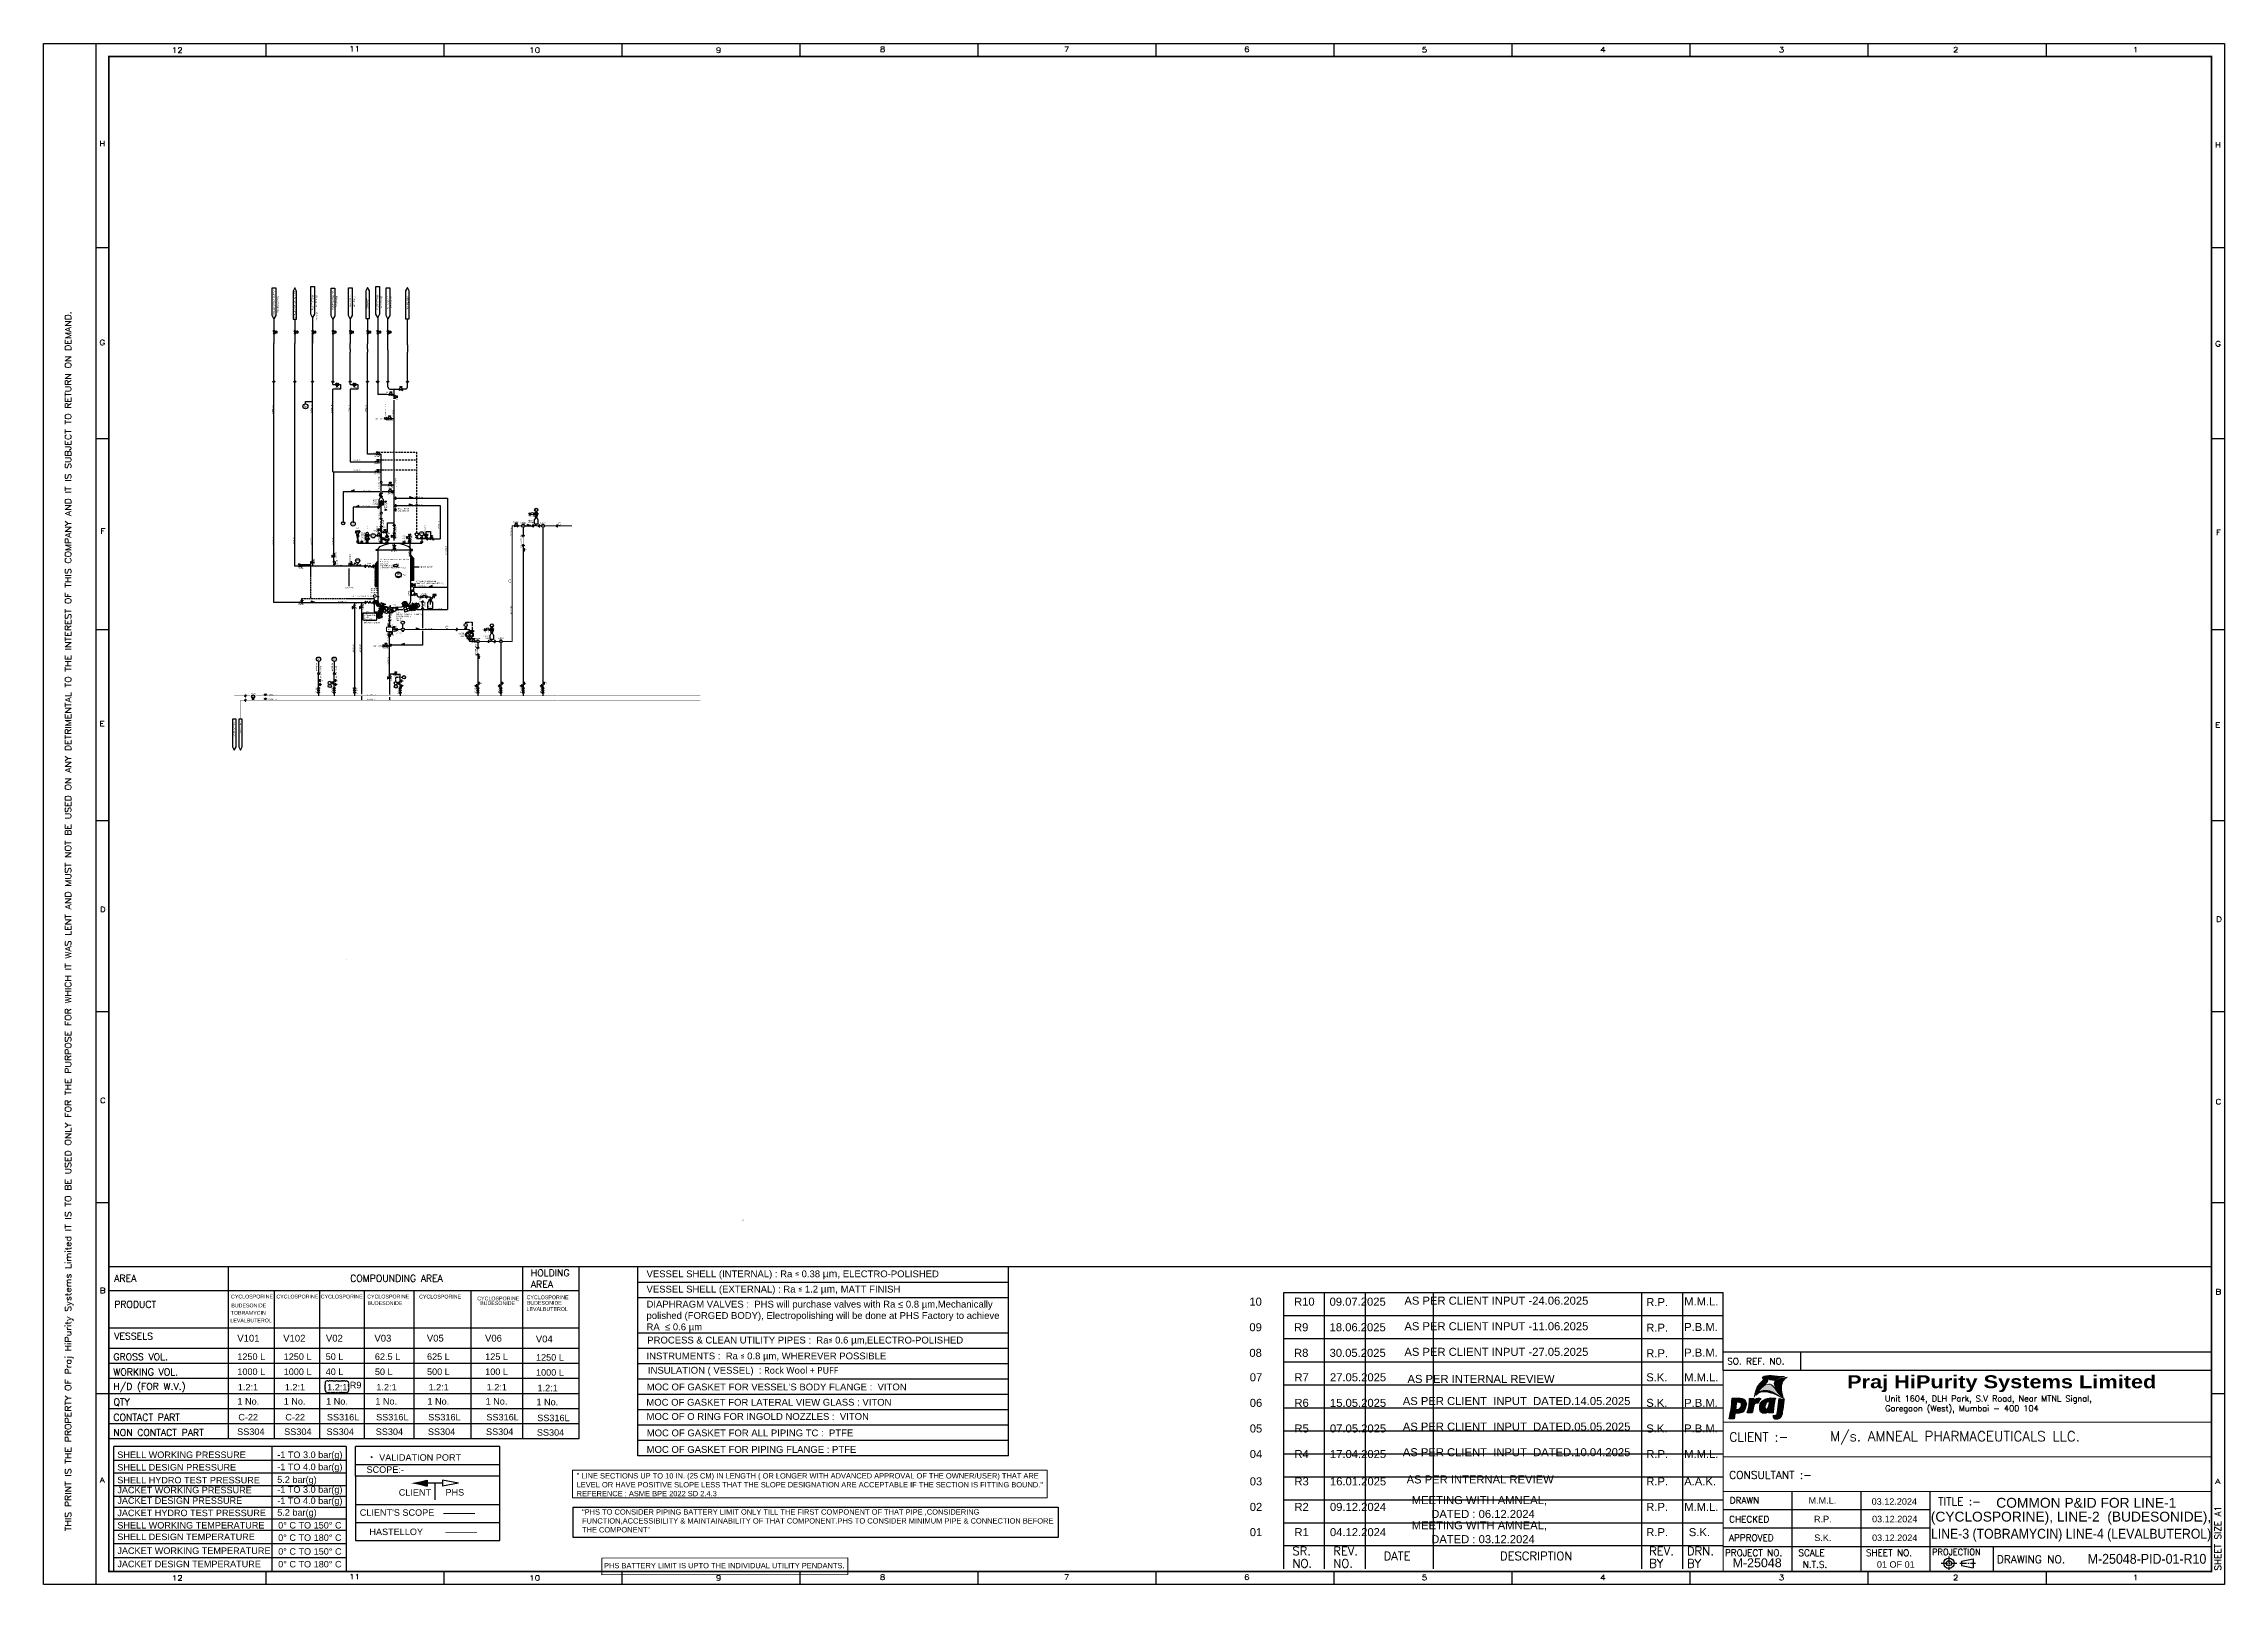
# Model space of a CAD drawing. Header units: inches. Extents: x 14435 to 21465, y 2728 to 7693.
import ezdxf
from ezdxf.enums import TextEntityAlignment as Align

# ---------------------------------------------------------------- set-up
doc = ezdxf.new("R2010")
doc.units = ezdxf.units.IN
doc.header["$MEASUREMENT"] = 0
for name, pattern in [('ACAD_ISO02W100', [15, 12, -3]), ('ACAD_ISO04W100', [30.5, 24, -3, 0.5, -3]), ('ACAD_ISO10W100', [18.5, 12, -3, 0.5, -3]), ('CENTER', [2, 1.25, -0.25, 0.25, -0.25]), ('DASHDOT', [1, 0.5, -0.25, 0, -0.25]), ('DASHED', [0.75, 0.5, -0.25]), ('HIDDEN', [0.375, 0.25, -0.125]), ('XREF1$0$ACAD_ISO10AW100', [14.5, 12, -1, 0.5, -1])]:
    doc.linetypes.add(name, pattern=pattern)
for name, color, linetype in [('$PHI_TITL_3', 6, 'Continuous'), ('$PHI_TITL_4', 3, 'Continuous'), ('$PHI_TITL_418-25', 3, 'Continuous'), ('$PHI_TITL_425-35', 2, 'Continuous'), ('$phi_title', 7, 'Continuous'), ('3', 6, 'Continuous'), ('A---SIGLD-CONN-EL', 7, 'Continuous'), ('BLOCK', 7, 'Continuous'), ('CTR', 2, 'XREF1$0$ACAD_ISO10AW100'), ('HATCH', 7, 'Continuous'), ('Layer 1', 7, 'Continuous'), ('MTR', 4, 'Continuous'), ('OBJ', 4, 'Continuous'), ('P---AGITD------', 7, 'Continuous'), ('P---AGITD-TEXT-25-35', 2, 'Continuous'), ('P---PEQID-TEXT-25-35', 2, 'Continuous'), ('P---PFLGD------', 7, 'Continuous'), ('P---PFLTD------', 7, 'Continuous'), ('P---PHOSD-TEXT-25-35', 2, 'Continuous'), ('P---PLINB-CA003', 7, 'Continuous'), ('P---PLINB-CA005', 7, 'Continuous'), ('P---PLINB-CA049', 7, 'Continuous'), ('P---PLINB-CIPR035', 7, 'Continuous'), ('P---PLINB-CIPS02', 7, 'Continuous'), ('P---PLINB-CIPS024', 7, 'Continuous'), ('P---PLINB-CIPS055', 7, 'Continuous'), ('P---PLINB-CIPS206', 7, 'Continuous'), ('P---PLINB-CND012', 7, 'Continuous'), ('P---PLINB-CS009', 7, 'Continuous'), ('P---PLINB-CS042', 7, 'Continuous'), ('P---PLINB-DR-A008', 7, 'Continuous'), ('P---PLINB-DR-A014', 7, 'Continuous'), ('P---PLINB-DR-A060', 7, 'Continuous'), ('P---PLINB-DR-A062', 7, 'Continuous'), ('P---PLINB-DRH009', 7, 'Continuous'), ('P---PLINB-DRH024', 7, 'Continuous'), ('P---PLINB-DRH049', 7, 'Continuous'), ('P---PLINB-DRH058', 7, 'Continuous'), ('P---PLINB-DRH083', 7, 'Continuous'), ('P---PLINB-DRH122', 7, 'Continuous'), ('P---PLINB-DRH124', 7, 'Continuous'), ('P---PLINB-DRH128', 7, 'Continuous'), ('P---PLINB-DRH132', 7, 'Continuous'), ('P---PLINB-DRH278', 7, 'Continuous'), ('P---PLINB-HCUR003', 7, 'Continuous'), ('P---PLINB-N2013', 7, 'Continuous'), ('P---PLINB-N2023', 7, 'Continuous'), ('P---PLINB-P059', 7, 'Continuous'), ('P---PLINB-P334', 7, 'Continuous'), ('P---PLINB-P4001-A', 7, 'Continuous'), ('P---PLINB-PRO012', 7, 'Continuous'), ('P---PLINB-PRO048', 7, 'Continuous'), ('P---PLINB-TCUR086', 7, 'Continuous'), ('P---PLINB-TCUS060', 7, 'Continuous'), ('P---PLINB-VC024', 7, 'Continuous'), ('P---PLINB-VENT002', 7, 'Continuous'), ('P---PLIND-TEXT-25-35', 7, 'Continuous'), ('P---PUMPD-TEXT-25-35', 7, 'Continuous'), ('P---PVLSD-TEXT-25-35', 2, 'Continuous'), ('P---STRND------', 7, 'Continuous'), ('P---STRND------25-35', 7, 'Continuous'), ('P---TANKB-V06', 7, 'Continuous'), ('REV1', 1, 'Continuous'), ('SHEET', 7, 'Continuous'), ('STL', 4, 'Continuous'), ('TEXT', 7, 'Continuous'), ('VESSEL', 7, 'Continuous')]:
    doc.layers.add(name, color=color, linetype=linetype)
doc.layers.add('AM_8', color=1, linetype='Continuous', lineweight=25)
doc.layers.add('Valve', color=6, linetype='Continuous', lineweight=25)
doc.layers.add('Layer4', color=7, linetype='Continuous', true_color=0xffffff)
doc.styles.add('ARIAL', font='arial.ttf', dxfattribs={"height": 4})
doc.styles.add('ISO', font='isocp')
doc.styles.add('ROMANS', font='romans.shx')
doc.styles.add('ROMANT', font='romant.shx')
doc.styles.add('SANSSERIFBOLD', font='sasb____.pfb')
doc.styles.get("Standard").update_dxf_attribs({"font": 'arial.ttf'})
doc.dimstyles.new('ISO-25', dxfattribs={"dimtxt": 2.5, "dimasz": 2.5, "dimexe": 1.25, "dimexo": 0.625, "dimtad": 1, "dimtxsty": 'Standard', "dimcen": 2.5, "dimadec": 0, "dimazin": 0, "dimtfac": 1, "dimtmove": 0, "dimatfit": 3, "dimfxl": 1, "dimarcsym": 0})
doc.dimstyles.get("Standard").update_dxf_attribs({"dimtxt": 0.18, "dimasz": 0.18, "dimexe": 0.18, "dimexo": 0.0625, "dimgap": 0.09, "dimtad": 0, "dimtih": 1, "dimtoh": 1, "dimdec": 4, "dimzin": 0, "dimdsep": 46, "dimtxsty": 'Standard', "dimcen": 0.09, "dimadec": 0, "dimazin": 0, "dimtfac": 1, "dimtdec": 4, "dimtofl": 0, "dimtmove": 0, "dimatfit": 3, "dimfxl": 1, "dimtolj": 1, "dimtzin": 0, "dimarcsym": 0})
pattern_1 = [(45, (4009.034, -2093.0234), (-2.65165, 2.65165), [])]

# ---------------------------------------------------------------- blocks, each defined once
blk = doc.blocks.new('ADV')
at = {"color": 6}
blk.add_arc((1709.4, 812), 5.59, 26.56505, 153.43495, dxfattribs=at)
at = {"layer": 'Valve'}
for p, q in [((1704.4, 814.5), (1704.4, 809.5)), ((1714.4, 814.5), (1704.4, 809.5)), ((1704.4, 814.5), (1714.4, 809.5)), ((1706.2, 821.5), (1712.6, 821.5)), ((1706.2, 821.5), (1706.2, 820)), ((1706.2, 820.7), (1712.6, 820.7)), ((1706.2, 820), (1712.6, 820)), ((1709.4, 817.6), (1709.4, 820)), ((1712.6, 821.5), (1712.6, 820)), ((1714.4, 814.5), (1714.4, 809.5))]:
    blk.add_line(p, q, dxfattribs=at)
blk = doc.blocks.new('phi_159068224056')
at = {"color": 0, "linetype": 'ByBlock'}
blk.add_blockref('ADV', (-1709.4, -812), dxfattribs=at)
at = {"flags": 1}
blk.add_attdef('PHI_CONNECTIONPOINT', (-5, 0), '', height=0.1, rotation=180, dxfattribs=at)
for tag, p in [('PHI_INSERTPOINT', (0, 0)), ('PHI_CONNECTIONPOINT', (5, 0))]:
    blk.add_attdef(tag, p, '', height=0.1, dxfattribs=at)
at = {"color": 7}
for tag, p in [('PRJ_TAG_B', (-12.5, -6.5)), ('DNCALC', (-8.4, -11.9))]:
    blk.add_attdef(tag, p, '', height=3.5, dxfattribs=at)
blk = doc.blocks.new('rgyjryjyfrjfhjgfgj')
at = {"color": 0, "linetype": 'ByBlock'}
for p, q in [((716.5, 396.9), (717.4, 397.4)), ((716.5, 396.9), (716.5, 395.4)), ((716.5, 395.4), (717.4, 394.9)), ((717.4, 397.4), (718.1, 397.4)), ((717.4, 394.9), (718.1, 394.9)), ((722.1, 397.4), (721.4, 397.4)), ((722.1, 394.9), (721.4, 394.9)), ((723, 396.9), (722.1, 397.4)), ((723, 395.4), (722.1, 394.9)), ((723, 395.4), (723, 396.9))]:
    blk.add_line(p, q, dxfattribs=at)
at = {"color": 6, "linetype": 'ByBlock'}
blk.add_line((719.7, 391.9), (719.7, 395.5), dxfattribs=at)
at = {"color": 1, "linetype": 'ByBlock', "lineweight": 15}
blk.add_lwpolyline([(717.2, 396.8), (722.2, 396.8)], dxfattribs=at)
at = {"color": 6, "linetype": 'ByBlock'}
blk.add_lwpolyline([(717.2, 395.5), (722.2, 395.5)], dxfattribs=at)
blk = doc.blocks.new('phi_15825218758')
at = {"color": 0, "linetype": 'ByBlock'}
blk.add_line((-3.2, 3.5), (-3.2, 4.9), dxfattribs=at)
blk.add_blockref('rgyjryjyfrjfhjgfgj', (-719.7, -391.9), dxfattribs=at)
at = {"flags": 1}
for p, rotation in [((0, 4.9), 90), ((0, 0), 270)]:
    blk.add_attdef('PHI_CONNECTIONPOINT', p, '', height=0.1, rotation=rotation, dxfattribs=at)
blk = doc.blocks.new('phi_16460453170')
at = {"color": 6}
for centre, start, end in [((2.1, 0), 0, 180), ((6.4, 0), 180, 0), ((10.6, 0), 0, 180), ((14.9, 0), 180, 0)]:
    blk.add_arc(centre, 2.13, start, end, dxfattribs=at)
at = {"color": 251, "flags": 1}
blk.add_attdef('PHI_CONNECTIONPOINT', (0, 0), '', height=0.08, rotation=180, dxfattribs=at)
at = {"color": 7}
blk.add_attdef('CODE', (2.6, 8), '', height=3.5, dxfattribs=at)
at = {"color": 251}
blk.add_attdef('DN', (4.9, 3.5), '', height=3.5, dxfattribs=at)
at = {"color": 251, "flags": 1}
blk.add_attdef('PHI_CONNECTIONPOINT', (17, 0), '', height=0.08, dxfattribs=at)
blk = doc.blocks.new('phi_15908170398')
at = {"color": 0, "linetype": 'ByBlock'}
blk.add_line((-3.2, 3.5), (-3.2, 4.9), dxfattribs=at)
blk.add_blockref('rgyjryjyfrjfhjgfgj', (-719.7, -391.9), dxfattribs=at)
at = {"flags": 1}
for p, rotation in [((0, 4.9), 90), ((0, 0), 270)]:
    blk.add_attdef('PHI_CONNECTIONPOINT', p, '', height=0.1, rotation=rotation, dxfattribs=at)
blk = doc.blocks.new('phi_15907460624')
at = {"color": 0, "linetype": 'ByBlock'}
blk.add_line((-3.2, 3.5), (-3.2, 4.9), dxfattribs=at)
blk.add_blockref('rgyjryjyfrjfhjgfgj', (-719.7, -391.9), dxfattribs=at)
at = {"flags": 1}
for p, rotation in [((0, 4.9), 90), ((0, 0), 270)]:
    blk.add_attdef('PHI_CONNECTIONPOINT', p, '', height=0.1, rotation=rotation, dxfattribs=at)
blk = doc.blocks.new('SR')
at = {"layer": '3', "color": 5, "linetype": 'Continuous'}
for p, q in [((2.6, 1.5), (2.6, 4.5)), ((2.6, 4.5), (9.6, 1.5)), ((9.6, 1.5), (2.6, 1.5))]:
    blk.add_line(p, q, dxfattribs=at)
blk = doc.blocks.new('phi_15906742612')
at = {"color": 0, "linetype": 'ByBlock'}
blk.add_line((-3.2, 3.5), (-3.2, 4.9), dxfattribs=at)
blk.add_blockref('rgyjryjyfrjfhjgfgj', (-719.7, -391.9), dxfattribs=at)
at = {"flags": 1}
for p, rotation in [((0, 4.9), 90), ((0, 0), 270)]:
    blk.add_attdef('PHI_CONNECTIONPOINT', p, '', height=0.1, rotation=rotation, dxfattribs=at)
blk = doc.blocks.new('phi_15906742623')
at = {"color": 0, "linetype": 'ByBlock'}
blk.add_line((-3.2, 3.5), (-3.2, 4.9), dxfattribs=at)
blk.add_blockref('rgyjryjyfrjfhjgfgj', (-719.7, -391.9), dxfattribs=at)
at = {"flags": 1}
for p, rotation in [((0, 4.9), 90), ((0, 0), 270)]:
    blk.add_attdef('PHI_CONNECTIONPOINT', p, '', height=0.1, rotation=rotation, dxfattribs=at)
blk = doc.blocks.new('sv gemu')
at = {"lineweight": 0, "ltscale": 5}
h = blk.add_hatch(dxfattribs=at)
h.set_pattern_fill('ANSI37', color=5, scale=1.572446, angle=540, style=0)
h.set_pattern_definition([(225, (-3686376314.42943, 119478342902.1602), (0.13898588, -0.13898588), []), (315, (-3686376314.42943, 119478342902.1602), (0.13898588, 0.13898588), [])])
h.paths.add_polyline_path([(-3686376492.6, 119478342525), (-3686376492.2, 119478342525), (-3686376492.2, 119478342526.3), (-3686376492.6, 119478342526.3)])
h.paths.add_polyline_path([(-3686376492.6, 119478342526.3), (-3686376492.2, 119478342526.3), (-3686376492.2, 119478342527.5), (-3686376492.6, 119478342527.5)])
at = {"color": 5, "lineweight": 0, "ltscale": 5}
for p, q in [((-3686376496.7, 119478342527), (-3686376496.9, 119478342527)), ((-3686376496.9, 119478342525.5), (-3686376496.9, 119478342527)), ((-3686376496.7, 119478342527.4), (-3686376496.7, 119478342527)), ((-3686376494.2, 119478342527.9), (-3686376495.9, 119478342527.9)), ((-3686376495.9, 119478342524.6), (-3686376495.9, 119478342527.9)), ((-3686376494.2, 119478342524.6), (-3686376494.2, 119478342527.9)), ((-3686376492.9, 119478342527), (-3686376493.8, 119478342527)), ((-3686376492.9, 119478342527.5), (-3686376492.9, 119478342525)), ((-3686376492.2, 119478342527.5), (-3686376492.9, 119478342527.5)), ((-3686376492.6, 119478342527.5), (-3686376492.6, 119478342525)), ((-3686376492.3, 119478342529), (-3686376491.9, 119478342529.2)), ((-3686376492.3, 119478342528.4), (-3686376492.3, 119478342529)), ((-3686376492.3, 119478342528.4), (-3686376491.9, 119478342528.2)), ((-3686376492.2, 119478342527.5), (-3686376492.2, 119478342525)), ((-3686376489.6, 119478342527.5), (-3686376492.2, 119478342527.5)), ((-3686376492.2, 119478342527.5), (-3686376492.2, 119478342525)), ((-3686376491.9, 119478342529.2), (-3686376491.6, 119478342529.2)), ((-3686376491.9, 119478342528.2), (-3686376491.6, 119478342528.2)), ((-3686376490.9, 119478342527.5), (-3686376490.9, 119478342528.4)), ((-3686376489.9, 119478342529.2), (-3686376490.2, 119478342529.2)), ((-3686376489.9, 119478342528.2), (-3686376490.2, 119478342528.2)), ((-3686376489.5, 119478342529), (-3686376489.9, 119478342529.2)), ((-3686376489.5, 119478342528.4), (-3686376489.9, 119478342528.2)), ((-3686376489.6, 119478342527.5), (-3686376489.6, 119478342525)), ((-3686376489.5, 119478342528.4), (-3686376489.5, 119478342529)), ((-3686376497.3, 119478342526.3), (-3686376497.3, 119478342526.2)), ((-3686376496.9, 119478342526.5), (-3686376497.2, 119478342526.5)), ((-3686376496.9, 119478342526), (-3686376497.2, 119478342526)), ((-3686376496.7, 119478342525.5), (-3686376496.9, 119478342525.5)), ((-3686376496.7, 119478342525.1), (-3686376496.7, 119478342525.5)), ((-3686376494.2, 119478342524.6), (-3686376495.9, 119478342524.6)), ((-3686376492.9, 119478342525.5), (-3686376493.8, 119478342525.5)), ((-3686376492.2, 119478342525), (-3686376492.9, 119478342525)), ((-3686376489.6, 119478342525), (-3686376492.2, 119478342525))]:
    blk.add_line(p, q, dxfattribs=at)
at = {"color": 5, "lineweight": 0}
for p, q in [((-3686376498.4, 119478342526.3), (-3686376497.6, 119478342525.5)), ((-3686376498.4, 119478342509.6), (-3686376497.6, 119478342510.4)), ((-3686376497.6, 119478342510.4), (-3686376497.6, 119478342525.5)), ((-3686376496.5, 119478342524.7), (-3686376497.6, 119478342524.7)), ((-3686376497.6, 119478342510.4), (-3686376493.8, 119478342510.4)), ((-3686376496.5, 119478342524.7), (-3686376496.5, 119478342512.3)), ((-3686376489.8, 119478342523.7), (-3686376496.5, 119478342523.7)), ((-3686376496.5, 119478342512.3), (-3686376491.8, 119478342512.3)), ((-3686376493.8, 119478342510.4), (-3686376485.6, 119478342518.5)), ((-3686376490.9, 119478342511.7), (-3686376491.8, 119478342512.4)), ((-3686376490.9, 119478342525), (-3686376490.9, 119478342523.7)), ((-3686376490.9, 119478342511.7), (-3686376486.9, 119478342515.6)), ((-3686376490.1, 119478342512), (-3686376490.3, 119478342512.2)), ((-3686376490, 119478342512.2), (-3686376490.2, 119478342512.4)), ((-3686376485.6, 119478342518.5), (-3686376489.8, 119478342523.7)), ((-3686376485, 119478342513.8), (-3686376489.1, 119478342509.7)), ((-3686376488.9, 119478342513.6), (-3686376487.1, 119478342511.8)), ((-3686376486.9, 119478342515.6), (-3686376487.6, 119478342516.5)), ((-3686376487.4, 119478342514.7), (-3686376487.6, 119478342514.9)), ((-3686376487.3, 119478342514.8), (-3686376487.5, 119478342515.1)), ((-3686376482.4, 119478342514.2), (-3686376486.2, 119478342517.9)), ((-3686376484.9, 119478342512.3), (-3686376484.5, 119478342513.3)), ((-3686376484.9, 119478342512.3), (-3686376484, 119478342511.2)), ((-3686376484.5, 119478342513.3), (-3686376484, 119478342513.7)), ((-3686376480.4, 119478342515.8), (-3686376484.3, 119478342512.7)), ((-3686376484, 119478342511.2), (-3686376483, 119478342511.3)), ((-3686376479.5, 119478342514.8), (-3686376483.5, 119478342511.7)), ((-3686376480.9, 119478342516.2), (-3686376481.4, 119478342515.8)), ((-3686376479.8, 119478342516.3), (-3686376480.9, 119478342516.2)), ((-3686376479.8, 119478342516.3), (-3686376478.9, 119478342515.2)), ((-3686376479.3, 119478342514.2), (-3686376479.8, 119478342513.8)), ((-3686376478.9, 119478342515.2), (-3686376479.3, 119478342514.2))]:
    blk.add_line(p, q, dxfattribs=at)
at = {"color": 5, "lineweight": 0, "ltscale": 5}
for points in [[(-3686376492, 119478342529), (-3686376489.9, 119478342529)], [(-3686376492, 119478342528.4), (-3686376489.9, 119478342528.4)]]:
    blk.add_lwpolyline(points, dxfattribs=at)
at = {"color": 5, "lineweight": 0}
for points in [[(-3686376498.4, 119478342526.3), (-3686376498.4, 119478342509.6), (-3686376499.3, 119478342509.6), (-3686376499.3, 119478342526.3)], [(-3686376489.8, 119478342512.3), (-3686376490.1, 119478342512.5), (-3686376490.5, 119478342512.1), (-3686376490.2, 119478342511.9)], [(-3686376489.9, 119478342512.1), (-3686376490, 119478342512.1), (-3686376490.1, 119478342512), (-3686376490, 119478342511.9)], [(-3686376487.1, 119478342515), (-3686376487.4, 119478342515.2), (-3686376487.8, 119478342514.8), (-3686376487.5, 119478342514.6)], [(-3686376487.2, 119478342514.7), (-3686376487.3, 119478342514.8), (-3686376487.4, 119478342514.7), (-3686376487.3, 119478342514.6)]]:
    blk.add_lwpolyline(points, close=True, dxfattribs=at)
at = {"color": 5, "lineweight": 0, "ltscale": 5}
for centre, radius, start, end in [((-3686376496.5, 119478342527.4), 0.236, 140.50848, 180), ((-3686376495.8, 119478342526.8), 1.09, 95.89509, 140.50848), ((-3686376495.1, 119478342527), 1.3, 326.84462, 45.98637), ((-3686376497.2, 119478342526.3), 0.157, 90, 180), ((-3686376497.2, 119478342526.2), 0.157, 180, 270), ((-3686376496.5, 119478342525.1), 0.236, 180, 219.49152), ((-3686376495.8, 119478342525.7), 1.09, 219.49152, 264.10491), ((-3686376495.1, 119478342525.5), 1.3, 314.01363, 33.15538)]:
    blk.add_arc(centre, radius, start, end, dxfattribs=at)
at = {"color": 5, "lineweight": 0}
for centre, radius, start, end in [((-3686376490.3, 119478342512), 0.114, 266.06482, 3.70615), ((-3686376490.2, 119478342512.2), 0.201, 279.24029, 350.75946), ((-3686376490, 119478342512.3), 0.101, 263.32356, 6.67731), ((-3686376487.5, 119478342514.9), 0.201, 279.24029, 350.75946), ((-3686376487.3, 119478342515), 0.101, 263.32356, 6.67731), ((-3686376487.3, 119478342514.9), 0.136, 266.06482, 3.70615)]:
    blk.add_arc(centre, radius, start, end, dxfattribs=at)
blk = doc.blocks.new('phi_164603412630')
at = {"color": 0, "linetype": 'ByBlock'}
blk.add_blockref('sv gemu', (3686376499.3, -119478342517.9), dxfattribs=at)
at = {"color": 7}
for tag, p in [('PRJ_TAG_B', (-7.3, -11)), ('DNCALC', (-2.3, -10.7))]:
    blk.add_attdef(tag, p, '', height=3.5, rotation=90, dxfattribs=at)
at = {"flags": 1}
for tag in ['PHI_INSERTPOINT', 'PHI_CONNECTIONPOINT']:
    blk.add_attdef(tag, (0, 0), '', height=0.1, dxfattribs=at)
for p, rotation in [((8.4, 11), 270), ((17.8, -4.7), 310.00205)]:
    blk.add_attdef('PHI_CONNECTIONPOINT', p, '', height=0.1, rotation=rotation, dxfattribs=at)
at = {"color": 7}
for tag, p in [('PRJ_TAG_B', (13.3, 10.2)), ('DNCALC', (15.1, 5.4))]:
    blk.add_attdef(tag, p, '', height=3.5, dxfattribs=at)
blk = doc.blocks.new('APV')
at = {"color": 6}
blk.add_line((1637.2, 801.3), (1640.8, 806.9), dxfattribs=at)
at = {"layer": 'Valve'}
for p, q in [((1632.2, 803.8), (1632.2, 798.8)), ((1642.2, 803.8), (1632.2, 798.8)), ((1632.2, 803.8), (1642.2, 798.8)), ((1637.6, 808.3), (1644, 808.3)), ((1637.6, 808.3), (1637.6, 806.9)), ((1637.6, 807.6), (1644, 807.6)), ((1637.6, 806.9), (1644, 806.9)), ((1642.2, 803.8), (1642.2, 798.8)), ((1644, 808.3), (1644, 806.9))]:
    blk.add_line(p, q, dxfattribs=at)
blk = doc.blocks.new('phi_16460456618')
at = {"color": 0, "linetype": 'ByBlock'}
blk.add_blockref('APV', (-1637.2, -801.3), dxfattribs=at)
at = {"flags": 1}
blk.add_attdef('PHI_CONNECTIONPOINT', (-5, 0), '', height=0.1, rotation=180, dxfattribs=at)
for tag, p in [('PHI_INSERTPOINT', (0, 0)), ('PHI_CONNECTIONPOINT', (5, 0))]:
    blk.add_attdef(tag, p, '', height=0.1, dxfattribs=at)
at = {"color": 7}
for tag, p in [('PRJ_TAG_B', (-13.5, -6.4)), ('DNCALC', (-9.4, -11.7))]:
    blk.add_attdef(tag, p, '', height=3.5, dxfattribs=at)
blk = doc.blocks.new('phi_159068767281')
at = {"color": 0, "linetype": 'ByBlock'}
blk.add_line((0, 4.3), (0, 0), dxfattribs=at)
blk.add_circle((0, 11), 6.75, dxfattribs=at)
blk.add_text('BPG', height=4, dxfattribs=at).set_placement((-5.7, 9))
blk.add_attdef('PLANT_BMK', (1.4, 15.5), '', height=3.5, rotation=90)
at = {"flags": 1}
for tag in ['PHI_CONNECTIONPOINT', 'PHI_INSERTPOINT']:
    blk.add_attdef(tag, (0, 0), '', height=0.1, rotation=270, dxfattribs=at)
blk = doc.blocks.new('tfdyf')
at = {"color": 6}
for p, q in [((0, 9), (0, 8.7)), ((0, 3.7), (0, 0)), ((5, 8.7), (8.7, 8.7))]:
    blk.add_line(p, q, dxfattribs=at)
for centre, start, end in [((0, 12.7), 91.50515, 268.49485), ((0, 15.2), 271.50515, 88.49485), ((0, 10.3), 271.50515, 88.49485)]:
    blk.add_arc(centre, 1.25, start, end, dxfattribs=at)
at = {"layer": 'Valve', "color": 6}
for p, q in [((0, 8.7), (-2.5, 3.7)), ((2.5, 3.7), (-2.5, 3.7)), ((5, 11.2), (0, 8.7)), ((0, 8.7), (5, 6.2)), ((2.5, 3.7), (0, 8.7)), ((5, 11.2), (5, 6.2))]:
    blk.add_line(p, q, dxfattribs=at)
blk = doc.blocks.new('phi_159068774783')
blk.add_blockref('tfdyf', (0, 0))
for tag, p in [('CODE', (-13.3, 2.8)), ('DNCALC', (-13.3, -0.3))]:
    blk.add_attdef(tag, p, '', height=2.5)
at = {"flags": 1}
for tag, p, rotation in [('PHI_CONNECTIONPOINT', (0, 0.8), 270.18381), ('PHI_INSERTPOINT', (0, 0), 0)]:
    blk.add_attdef(tag, p, '', height=0.1, rotation=rotation, dxfattribs=at)
blk = doc.blocks.new('phi_159068597676')
at = {"color": 0, "linetype": 'ByBlock'}
blk.add_circle((-5.1, 0), 5.14, dxfattribs=at)
blk.add_text('TT', height=4, rotation=359.98786, dxfattribs=at).set_placement((-8.4, -2.1))
at = {"flags": 1}
for tag in ['PHI_CONNECTIONPOINT', 'PHI_INSERTPOINT']:
    blk.add_attdef(tag, (0, 0), '', height=0.1, rotation=359.98786, dxfattribs=at)
at = {"color": 7}
blk.add_attdef('DEVICE', (-12.3, -9.3), '', height=3.5, dxfattribs=at)
blk = doc.blocks.new('phi_159068583873')
at = {"color": 0, "linetype": 'ByBlock'}
blk.add_line((-4.3, 0), (0, 0), dxfattribs=at)
blk.add_circle((-9.4, 0), 5.14, dxfattribs=at)
blk.add_text('TS', height=4, dxfattribs=at).set_placement((-12.8, -2))
at = {"color": 7}
blk.add_attdef('DEVICE', (-13.5, 6), '', height=3.5, dxfattribs=at)
at = {"flags": 1}
for tag in ['PHI_CONNECTIONPOINT', 'PHI_INSERTPOINT']:
    blk.add_attdef(tag, (0, 0), '', height=0.1, dxfattribs=at)
blk = doc.blocks.new('ST1')
at = {"linetype": 'ByBlock'}
h = blk.add_hatch(color=0, dxfattribs=at)
h.dxf.hatch_style = 1
h.paths.add_polyline_path([(289.4, -286.1), (289.4, -291.1, 0.414214), (291.9, -288.6, 0.414214)])
at = {"color": 0, "linetype": 'ByBlock'}
blk.add_line((289.4, -291.1), (289.4, -286.1), dxfattribs=at)
blk.add_circle((289.4, -288.6), 2.5, dxfattribs=at)
blk = doc.blocks.new('phi_15831288483')
at = {"color": 0, "linetype": 'ByBlock', "xscale": 1.2, "yscale": 1.2, "zscale": 1.2}
blk.add_blockref('ST1', (-347.3, 343.3), dxfattribs=at)
at = {"extrusion": (7.4988e-33, 1.22465e-16, -1), "flags": 1}
for tag, p, rotation in [('PHI_CONNECTIONPOINT', (0, -0.2), 90), ('PHI_CONNECTIONPOINT', (0, -6), 270), ('PHI_INSERTPOINT', (0, -6), 180)]:
    blk.add_attdef(tag, p, '', height=0.1, rotation=rotation, dxfattribs=at)
for tag, p in [('CODE', (4.5, -2.8)), ('DN1', (6.6, -7.4))]:
    blk.add_attdef(tag, p, '', height=3.5)
blk = doc.blocks.new('phi_15711211623')
at = {"color": 0, "linetype": 'ByBlock'}
blk.add_line((-3.2, 3.5), (-3.2, 4.9), dxfattribs=at)
blk.add_blockref('rgyjryjyfrjfhjgfgj', (-719.7, -391.9), dxfattribs=at)
at = {"flags": 1}
for p, rotation in [((0, 4.9), 90), ((0, 0), 270)]:
    blk.add_attdef('PHI_CONNECTIONPOINT', p, '', height=0.1, rotation=rotation, dxfattribs=at)
blk = doc.blocks.new('vdv')
at = {"layer": 'Valve'}
for p, q in [((180.8, 66.6), (180.8, 63.1)), ((180.8, 66.6), (182.4, 66.6)), ((180.8, 64.4), (184.7, 64.4)), ((180.8, 63.1), (192.8, 63.1)), ((182.4, 66.6), (182.4, 65.3)), ((182.4, 65.3), (191.2, 65.3)), ((192.8, 64.4), (188.9, 64.4)), ((191.2, 66.6), (191.2, 65.3)), ((192.8, 66.6), (191.2, 66.6)), ((192.8, 66.6), (192.8, 63.1))]:
    blk.add_line(p, q, dxfattribs=at)
blk = doc.blocks.new('phi_15908169934')
at = {"color": 0, "linetype": 'ByBlock'}
blk.add_blockref('vdv', (-186.8, -65.3), dxfattribs=at)
at = {"flags": 1}
for p, rotation in [((0, 0, 2.5), 90), ((0, -2.2), 270)]:
    blk.add_attdef('PHI_CONNECTIONPOINT', p, '', height=0.1, rotation=rotation, dxfattribs=at)
blk.add_attdef('PHI_INSERTPOINT', (0, 0), '', height=0.1, dxfattribs=at)
for tag, p in [('MPLANT', (1.8, 10.4)), ('CODE', (4.1, 6.9)), ('DN', (5.2, 3.8))]:
    blk.add_attdef(tag, p, '', height=2.5)
blk = doc.blocks.new('jkukukj')
for p, q in [((11306.7, 557.8), (11307.5, 558.3)), ((11306.7, 556.6), (11306.7, 557.8)), ((11306.7, 556.6), (11307.5, 556.2)), ((11307.5, 558.3), (11308, 558.3)), ((11308, 556.2), (11307.5, 556.2)), ((11311.3, 558.3), (11310.8, 558.3)), ((11311.3, 556.2), (11310.8, 556.2)), ((11312, 557.8), (11311.3, 558.3)), ((11312, 556.6), (11311.3, 556.2)), ((11312, 556.6), (11312, 557.8))]:
    blk.add_line(p, q)
at = {"layer": 'SHEET', "color": 6}
blk.add_line((11309.4, 556.7), (11309.4, 553.9), dxfattribs=at)
at = {"layer": 'SHEET', "color": 1}
blk.add_lwpolyline([(11307.3, 557.8), (11311.4, 557.8)], dxfattribs=at)
at = {"layer": 'SHEET', "color": 6}
blk.add_lwpolyline([(11307.3, 556.7), (11311.4, 556.7)], dxfattribs=at)
blk = doc.blocks.new('phi_15405372636')
at = {"color": 0, "linetype": 'ByBlock'}
blk.add_blockref('jkukukj', (-11309.4, -553.9), dxfattribs=at)
at = {"flags": 1}
for p, rotation in [((0, 3.8), 90), ((0, 0), 270)]:
    blk.add_attdef('PHI_CONNECTIONPOINT', p, '', height=0.1, rotation=rotation, dxfattribs=at)
blk = doc.blocks.new('FF')
at = {"color": 0, "linetype": 'ByBlock'}
blk.add_line((1398.7, -1123.3), (1398.7, -1126), dxfattribs=at)
for points in [[(1397.4, -1117.8), (1399.7, -1115.4), (1399.7, -1115.4)], [(1397.4, -1123.3), (1397.4, -1123.3), (1397.4, -1115.4), (1400, -1115.4), (1400, -1123.3), (1397.4, -1123.3)], [(1397.4, -1116.9), (1398.8, -1115.4)], [(1397.4, -1115.9), (1397.9, -1115.4)], [(1397.4, -1118.7), (1400, -1116.1), (1400, -1116.1)], [(1400, -1118.7), (1397.4, -1116.1), (1397.4, -1116.1)], [(1397.4, -1119.7), (1400, -1117.1), (1400, -1117.1)], [(1400, -1119.7), (1397.4, -1117.1), (1397.4, -1117.1)], [(1397.4, -1120.6), (1400, -1118), (1400, -1118)], [(1400, -1120.6), (1397.4, -1118), (1397.4, -1118)], [(1397.4, -1121.5), (1400, -1118.9), (1400, -1118.9)], [(1400, -1121.5), (1397.4, -1118.9), (1397.4, -1118.9)], [(1397.4, -1122.5), (1400, -1119.9), (1400, -1119.9)], [(1400, -1122.5), (1397.4, -1119.9), (1397.4, -1119.9)], [(1399.8, -1123.3), (1397.4, -1120.8), (1397.4, -1120.8)], [(1398.9, -1123.3), (1397.4, -1121.8), (1397.4, -1121.8)], [(1397.9, -1123.3), (1397.4, -1122.7), (1397.4, -1122.7)], [(1397.5, -1123.3), (1400, -1120.8), (1400, -1120.8)], [(1400, -1117.8), (1397.6, -1115.4), (1397.6, -1115.4)], [(1400, -1116.9), (1398.5, -1115.4)], [(1398.5, -1123.3), (1400, -1121.8), (1400, -1121.8)], [(1399.4, -1123.3), (1400, -1122.7), (1400, -1122.7)], [(1400, -1115.9), (1399.5, -1115.4)]]:
    blk.add_lwpolyline(points, dxfattribs=at)
blk = doc.blocks.new('phi_157113297333')
at = {"color": 0, "linetype": 'ByBlock'}
blk.add_blockref('FF', (-1398.7, 1126), dxfattribs=at)
for tag, p in [('USER1', (1.8, 11.7)), ('CODE', (3.1, 5.4))]:
    blk.add_attdef(tag, p, '', height=3.5)
blk = doc.blocks.new('phi_158253411749')
at = {"color": 0, "linetype": 'ByBlock'}
for p, q in [((-5.3, 0), (-5.3, 14.7)), ((5.3, 0), (-5.3, 0)), ((5.3, 14.7), (5.3, 0))]:
    blk.add_line(p, q, dxfattribs=at)
blk.add_arc((0, 14.7), 5.27, 0, 180, dxfattribs=at)
at = {"flags": 1}
for p, rotation in [((0, 20), 90), ((0, 0), 270), ((3.7, 0), 270)]:
    blk.add_attdef('PHI_CONNECTIONPOINT', p, '', height=0.1, rotation=rotation, dxfattribs=at)
for tag, p in [('SIZE1_PRAJ', (9.1, 8.9)), ('CODE', (10.5, 12.9)), ('USER1', (11.3, 4.3))]:
    blk.add_attdef(tag, p, '', height=3.5)
blk = doc.blocks.new('jtf')
for p, q in [((182.4, 63.4), (183.5, 64)), ((182.4, 61.6), (182.4, 63.4)), ((182.4, 61.6), (183.5, 60.9)), ((183.5, 64), (184.3, 64)), ((183.5, 60.9), (184.3, 60.9)), ((183.7, 67.1), (184.5, 67.5)), ((183.7, 65.9), (183.7, 67.1)), ((183.7, 65.9), (184.5, 65.4)), ((184.5, 67.5), (185, 67.5)), ((184.5, 65.4), (185, 65.4)), ((186.4, 63.3), (186.4, 65.9)), ((186.4, 61.7), (186.4, 57.5)), ((188.3, 67.5), (187.7, 67.5)), ((188.3, 65.4), (187.7, 65.4)), ((189, 67.1), (188.3, 67.5)), ((189, 65.9), (188.3, 65.4)), ((189.3, 64), (188.4, 64)), ((189.3, 60.9), (188.4, 60.9)), ((189, 65.9), (189, 67.1)), ((190.4, 63.4), (189.3, 64)), ((190.4, 61.6), (189.3, 60.9)), ((190.4, 61.6), (190.4, 63.4))]:
    blk.add_line(p, q)
at = {"color": 6, "lineweight": 15}
for points in [[(183.3, 63.3), (189.5, 63.3)], [(184.3, 67), (188.4, 67)]]:
    blk.add_lwpolyline(points, dxfattribs=at)
at = {"color": 1}
for points in [[(183.3, 61.7), (189.5, 61.7)], [(184.3, 65.9), (188.4, 65.9)]]:
    blk.add_lwpolyline(points, dxfattribs=at)
blk = doc.blocks.new('phi_15908170176')
at = {"color": 0, "linetype": 'ByBlock'}
blk.add_blockref('jtf', (-186.4, -63.3), dxfattribs=at)
at = {"flags": 1}
for p, rotation in [((0, 3.7), 90), ((0, -5.7), 270)]:
    blk.add_attdef('PHI_CONNECTIONPOINT', p, '', height=0.1, rotation=rotation, dxfattribs=at)
blk.add_attdef('PHI_INSERTPOINT', (0, 0), '', height=0.1, dxfattribs=at)
for tag, p in [('MPLANT', (3.8, 1.8)), ('CODE', (6.2, -1.7))]:
    blk.add_attdef(tag, p, '', height=2.5)
blk = doc.blocks.new('A$C25422821')
at = {"color": 6}
blk.add_line((16, 9), (16, 4), dxfattribs=at)
at = {"layer": 'Valve', "color": 6}
for p, q in [((0, 13), (0, 0)), ((0, 13), (16, 9)), ((16, 4), (0, 0))]:
    blk.add_line(p, q, dxfattribs=at)
blk = doc.blocks.new('phi_16466679260')
at = {"color": 0, "linetype": 'ByBlock', "xscale": 0.3945994, "yscale": 0.3945994, "zscale": 0.3945994}
blk.add_blockref('A$C25422821', (-6.3, -2.5), dxfattribs=at)
at = {"flags": 1}
for tag in ['PHI_CONNECTIONPOINT', 'PHI_INSERTPOINT']:
    blk.add_attdef(tag, (-6.3, 0), '', height=0.1, rotation=180, dxfattribs=at)
blk.add_attdef('PHI_CONNECTIONPOINT', (0, 0), '', height=0.1, dxfattribs=at)
at = {"color": 7}
blk.add_attdef('SPECRED', (-9.8, -6.2), '', height=3.5, dxfattribs=at)
blk = doc.blocks.new('KLIHTUKUJHJ')
at = {"color": 6}
for p, q in [((13254.7, 592.9), (13254.7, 588.9)), ((13265.6, 592.9), (13254.7, 592.9)), ((13254.7, 588.9), (13265.6, 588.9)), ((13258.2, 588.9), (13258.2, 586.4)), ((13259.2, 584), (13259.2, 584.7)), ((13260.1, 584), (13259.2, 584)), ((13259.6, 583.4), (13259.6, 584)), ((13260.1, 583.4), (13259.6, 583.4)), ((13260.1, 584), (13261.1, 584)), ((13260.1, 583.4), (13260.6, 583.4)), ((13260.6, 583.4), (13260.6, 584)), ((13261.1, 584), (13261.1, 584.7)), ((13262, 588.9), (13262, 586.4)), ((13265.6, 588.9), (13265.6, 592.9))]:
    blk.add_line(p, q, dxfattribs=at)
for radius in [2, 0.957]:
    blk.add_circle((13260.1, 590.9), radius, dxfattribs=at)
blk.add_arc((13260.1, 586.4), 1.91, 180, 0, dxfattribs=at)
blk = doc.blocks.new('phi_154055556016')
at = {"color": 0, "linetype": 'ByBlock'}
blk.add_blockref('KLIHTUKUJHJ', (-13260.1, -590.9), dxfattribs=at)
at = {"flags": 1}
for p, rotation in [((-5.5, 0), 180), ((0, -7.4), 270)]:
    blk.add_attdef('PHI_CONNECTIONPOINT', p, '', height=0.1, rotation=rotation, dxfattribs=at)
at = {"color": 7}
for tag, p in [('CODE', (-4.6, 7.3)), ('PRESSURE', (-4.6, 3.3))]:
    blk.add_attdef(tag, p, '', height=3.2, dxfattribs=at)
at = {"flags": 1}
blk.add_attdef('PHI_CONNECTIONPOINT', (5.5, 0), '', height=0.1, dxfattribs=at)
blk = doc.blocks.new('phi_16460456699')
at = {"color": 0, "linetype": 'ByBlock'}
blk.add_blockref('APV', (-1637.2, -801.3), dxfattribs=at)
at = {"flags": 1}
blk.add_attdef('PHI_CONNECTIONPOINT', (-5, 0), '', height=0.1, rotation=180, dxfattribs=at)
for tag, p in [('PHI_INSERTPOINT', (0, 0)), ('PHI_CONNECTIONPOINT', (5, 0))]:
    blk.add_attdef(tag, p, '', height=0.1, dxfattribs=at)
at = {"color": 7}
for tag, p in [('PRJ_TAG_B', (-13.5, -6.4)), ('DNCALC', (-9.4, -11.7))]:
    blk.add_attdef(tag, p, '', height=3.5, dxfattribs=at)
blk = doc.blocks.new('phi-a1praj')
at = {"color": 7}
for p, q in [((20.15, 594), (20.15, 0)), ((25.12, 589.03), (25.12, 4.97)), ((836.03, 589.03), (25.12, 589.03)), ((85.81, 589.03), (85.81, 594)), ((154.47, 589.03), (154.47, 594)), ((223.12, 589.03), (223.12, 594)), ((291.77, 589.03), (291.77, 594)), ((360.43, 589.03), (360.43, 594)), ((429.08, 589.03), (429.08, 594)), ((497.73, 589.03), (497.73, 594)), ((566.39, 589.03), (566.39, 594)), ((635.04, 589.03), (635.04, 594)), ((703.69, 589.03), (703.69, 594)), ((772.35, 589.03), (772.35, 594)), ((836.03, 4.97), (836.03, 589.03)), ((20.15, 515.4), (25.12, 515.4)), ((836.03, 515.4), (841, 515.4)), ((20.15, 441.77), (25.12, 441.77)), ((836.03, 441.77), (841, 441.77)), ((20.15, 368.14), (25.12, 368.14)), ((836.03, 368.14), (841, 368.14)), ((20.15, 294.51), (25.12, 294.51)), ((836.03, 294.51), (841, 294.51)), ((20.15, 220.88), (25.12, 220.88)), ((836.03, 220.88), (841, 220.88)), ((20.15, 147.26), (25.12, 147.26)), ((836.03, 147.26), (841, 147.26)), ((20.15, 73.63), (25.12, 73.63)), ((836.03, 73.63), (841, 73.63)), ((25.12, 4.97), (836.03, 4.97)), ((85.81, 0), (85.81, 4.97)), ((154.47, 0), (154.47, 4.97)), ((223.12, 0), (223.12, 4.97)), ((291.77, 0), (291.77, 4.97)), ((360.43, 0), (360.43, 4.97)), ((429.08, 0), (429.08, 4.97)), ((497.73, 0), (497.73, 4.97)), ((566.39, 0), (566.39, 4.97)), ((635.04, 0), (635.04, 4.97)), ((703.69, 0), (703.69, 4.97)), ((772.35, 0), (772.35, 4.97))]:
    blk.add_line(p, q, dxfattribs=at)
blk.add_lwpolyline([(0, 594), (841, 594), (841, 0), (0, 0)], close=True)
at = {"color": 7, "const_width": 0.597}
blk.add_lwpolyline([(836.03, 4.97), (836.03, 589.03), (25.12, 589.03), (25.12, 4.97)], close=True, dxfattribs=at)
at = {"color": 7, "style": 'ROMANS', "width": 1.25}
for s, p in [('12', (51.53, 591.49)), ('11', (119.91, 592.01)), ('10', (189.34, 591.49)), ('9', (260.32, 591.49)), ('8', (323.57, 591.8)), ('7', (394.51, 591.8)), ('6', (463.99, 591.8)), ('5', (532.53, 591.64)), ('4', (601.33, 591.64)), ('3', (670.17, 591.64)), ('2', (737.37, 591.64)), ('1', (806.8, 591.64)), ('H', (22.66, 555.48)), ('H', (838.54, 554.97)), ('G', (22.63, 478.77)), ('G', (838.54, 478.27)), ('F', (22.83, 406.06)), ('F', (838.71, 405.55)), ('E', (22.58, 331.85)), ('E', (838.46, 331.34)), ('D', (22.83, 260.23)), ('D', (838.92, 256.43)), ('C', (22.83, 186.6)), ('C', (838.71, 186.09)), ('B', (22.79, 113.31)), ('B', (838.67, 112.8)), ('12', (51.53, 2.47)), ('11', (119.91, 2.98)), ('10', (189.34, 2.47)), ('9', (260.32, 2.47)), ('8', (323.57, 2.77)), ('7', (394.51, 2.77)), ('6', (463.99, 2.77)), ('5', (532.53, 2.62)), ('4', (601.33, 2.62)), ('3', (670.17, 2.62)), ('2', (737.37, 2.62)), ('1', (806.8, 2.62))]:
    blk.add_text(s, height=1.99, dxfattribs=at).set_placement(p, align=Align.MIDDLE)
for p in [(21.65, 39.25), (837.53, 38.74)]:
    blk.add_text('A', height=1.99, dxfattribs=at).set_placement(p)
at = {"color": 7, "style": 'ROMANS'}
blk.add_text('SHEET SIZE A1', height=2.5, rotation=90, dxfattribs=at).set_placement((839.73, 5.3))
at = {"style": 'ISO', "flags": 1}
for tag, p in [('$UR', (836.03, 589.03)), ('$LL', (25.12, 4.97)), ('$INSERT', (836.03, 4.97))]:
    blk.add_attdef(tag, p, '', height=2.5, dxfattribs=at)
at = {"layer": 'SHEET', "color": 7, "style": 'ROMANS', "width": 1.1}
blk.add_text('THIS PRINT IS THE PROPERTY OF Praj HiPurity Systems Limited IT IS TO BE USED ONLY FOR THE PURPOSE FOR WHICH IT WAS LENT AND MUST NOT BE USED ON ANY DETRIMENTAL TO THE INTEREST OF THIS COMPANY AND IT IS SUBJECT TO RETURN ON DEMAND.', height=2.4, rotation=90, dxfattribs=at).set_placement((10.65, 20.49))
blk = doc.blocks.new('PHI-PIDPRAJA1')
at = {"true_color": 0x00b0bd}
h = blk.add_hatch(color=142, dxfattribs=at)
edge = h.paths.add_edge_path()
edge.add_spline(control_points=[(-173.3, 74.82), (-171.46, 76.22), (-168.39, 75.27), (-164.68, 75.14), (-164.68, 75.14), (-166.63, 74.91), (-167.98, 74.08), (-169.18, 74.14), (-169.18, 74.14), (-171, 74.23), (-171.31, 75.57), (-173.3, 74.82)], knot_values=[0, 0, 0, 0, 0.25, 0.25, 0.25, 0.375, 0.5, 0.5, 0.5, 0.75, 1, 1, 1, 1], degree=3, periodic=0)
at = {"true_color": 0x006cb5}
h = blk.add_hatch(color=152, dxfattribs=at)
edge = h.paths.add_edge_path()
edge.add_spline(control_points=[(-164.76, 66.53), (-167.76, 67.97), (-169.22, 69.43), (-171.18, 69.75), (-171.18, 69.75), (-172.96, 70.04), (-174.61, 69.27), (-175.61, 68.03), (-175.61, 68.03), (-174.58, 69.94), (-172.28, 72.12), (-170.77, 72.15), (-170.77, 72.15), (-170.43, 72.16), (-169.89, 72.16), (-169.26, 71.61), (-169.26, 71.61), (-168, 70.49), (-167.33, 68.7), (-164.76, 66.53)], knot_values=[0, 0, 0, 0, 0.166667, 0.166667, 0.166667, 0.25, 0.333333, 0.333333, 0.333333, 0.416667, 0.5, 0.5, 0.5, 0.583333, 0.666667, 0.666667, 0.666667, 0.833333, 1, 1, 1, 1], degree=3, periodic=0)
at = {"true_color": 0x284b8c}
h = blk.add_hatch(color=167, dxfattribs=at)
edge = h.paths.add_edge_path()
edge.add_spline(control_points=[(-171.09, 69.14), (-170, 68.96), (-168.41, 68.37), (-166.36, 67.37), (-166.36, 67.37), (-168.35, 68.5), (-169.6, 69.5), (-171.18, 69.75), (-171.18, 69.75), (-172.87, 70.02), (-174.45, 69.34), (-175.45, 68.21), (-175.45, 68.21), (-174.34, 69.11), (-172.98, 69.46), (-171.09, 69.14)], knot_values=[0, 0, 0, 0, 0.2, 0.2, 0.2, 0.3, 0.4, 0.4, 0.4, 0.5, 0.6, 0.6, 0.6, 0.8, 1, 1, 1, 1], degree=3, periodic=0)
at = {"true_color": 0x00696e}
h = blk.add_hatch(color=146, dxfattribs=at)
edge = h.paths.add_edge_path()
edge.add_spline(control_points=[(-169.18, 74.14), (-170.79, 74.22), (-171.22, 75.28), (-172.69, 75), (-172.69, 75), (-171.11, 75.18), (-170.87, 73.89), (-169.32, 73.75), (-169.32, 73.75), (-167.85, 73.62), (-166.61, 74.83), (-164.98, 75.1), (-164.98, 75.1), (-166.78, 74.82), (-168.05, 74.08), (-169.18, 74.14)], knot_values=[0, 0, 0, 0, 0.2, 0.2, 0.2, 0.3, 0.4, 0.4, 0.4, 0.5, 0.6, 0.6, 0.6, 0.8, 1, 1, 1, 1], degree=3, periodic=0)
at = {"true_color": 0xf05a22}
h = blk.add_hatch(color=20, dxfattribs=at)
edge = h.paths.add_edge_path()
edge.add_spline(control_points=[(-168.58, 71.98), (-168.79, 72.77), (-168.45, 73.21), (-168.13, 73.44), (-168.13, 73.44), (-167.29, 74.02), (-165.59, 74.63), (-163.6, 74.91), (-163.6, 74.91), (-163.6, 74.91), (-164.87, 74.41), (-165.56, 73.3), (-165.56, 73.3), (-165.56, 73.3), (-165.55, 73.3), (-165.55, 73.3), (-165.55, 73.3), (-166.26, 72.15), (-166.78, 70.26), (-165.19, 67.48), (-165.19, 67.48), (-167.1, 69.43), (-168.28, 70.92), (-168.58, 71.99), (-168.58, 71.99), (-168.58, 71.99), (-168.58, 71.98), (-168.58, 71.98)], knot_values=[0, 0, 0, 0, 0.125, 0.125, 0.125, 0.1875, 0.25, 0.25, 0.25, 0.3125, 0.375, 0.375, 0.375, 0.4375, 0.5, 0.5, 0.5, 0.5625, 0.625, 0.625, 0.625, 0.6875, 0.75, 0.75, 0.75, 0.875, 1, 1, 1, 1], degree=3, periodic=0)
at = {"true_color": 0xb34215}
h = blk.add_hatch(color=34, dxfattribs=at)
edge = h.paths.add_edge_path()
edge.add_spline(control_points=[(-165.56, 73.3), (-165.56, 73.3), (-165.55, 73.3), (-165.55, 73.3), (-165.55, 73.3), (-166.23, 72.19), (-166.74, 70.4), (-165.36, 67.79), (-165.36, 67.79), (-166.72, 71.75), (-164.62, 74.45), (-163.76, 74.84), (-163.76, 74.84), (-163.76, 74.84), (-163.76, 74.83), (-163.76, 74.83), (-163.76, 74.83), (-164.13, 74.66), (-165.02, 74.17), (-165.56, 73.3)], knot_values=[0, 0, 0, 0, 0.166667, 0.166667, 0.166667, 0.25, 0.333333, 0.333333, 0.333333, 0.416667, 0.5, 0.5, 0.5, 0.583333, 0.666667, 0.666667, 0.666667, 0.833333, 1, 1, 1, 1], degree=3, periodic=0)
at = {"true_color": 0x284b8c}
h = blk.add_hatch(color=167, dxfattribs=at)
edge = h.paths.add_edge_path()
edge.add_spline(control_points=[(-182.73, 60.96), (-181.01, 60.96), (-179.84, 62.25), (-179.53, 63.85)], knot_values=[0.555556, 0.555556, 0.555556, 0.555556, 0.666667, 0.666667, 0.666667, 0.666667], degree=3, periodic=0)
edge.add_spline(control_points=[(-179.53, 63.85), (-179.49, 64.1), (-179.47, 64.43), (-179.48, 64.65)], knot_values=[0.666667, 0.666667, 0.666667, 0.666667, 0.777778, 0.777778, 0.777778, 0.777778], degree=3, periodic=0)
edge.add_spline(control_points=[(-179.48, 64.65), (-179.57, 66.49), (-181.23, 66.86), (-182.74, 66.86)], knot_values=[0.777778, 0.777778, 0.777778, 0.777778, 1, 1, 1, 1], degree=3, periodic=0)
edge.add_spline(control_points=[(-182.74, 66.86), (-183.81, 66.86), (-184.86, 66.79), (-184.86, 66.79)], knot_values=[0, 0, 0, 0, 0.111111, 0.111111, 0.111111, 0.111111], degree=3, periodic=0)
edge.add_spline(control_points=[(-184.86, 66.79), (-184.94, 65.39), (-185.24, 62.01), (-186.06, 58.86), (-186.06, 58.86), (-186.06, 58.86), (-185.56, 58.86), (-185.07, 58.86)], knot_values=[0.111111, 0.111111, 0.111111, 0.111111, 0.222222, 0.222222, 0.222222, 0.222322, 0.277778, 0.277778, 0.277778, 0.277778], degree=3, periodic=0)
edge.add_spline(control_points=[(-185.07, 58.86), (-184.58, 58.86), (-184.08, 58.86), (-184.08, 58.86), (-184.08, 58.86), (-184.08, 58.86), (-183.7, 61.18), (-183.7, 61.18)], knot_values=[0.277778, 0.277778, 0.277778, 0.277778, 0.333333, 0.333333, 0.333333, 0.333433, 0.444444, 0.444444, 0.444444, 0.444444], degree=3, periodic=0)
edge.add_spline(control_points=[(-183.7, 61.18), (-183.5, 61.06), (-183.12, 60.96), (-182.73, 60.96)], knot_values=[0.444444, 0.444444, 0.444444, 0.444444, 0.555556, 0.555556, 0.555556, 0.555556], degree=3, periodic=0)
edge = h.paths.add_edge_path(flags=16)
edge.add_spline(control_points=[(-181.43, 63.95), (-181.5, 63.49), (-181.91, 62.49), (-182.81, 62.43)], knot_values=[0, 0, 0, 0, 0.142857, 0.142857, 0.142857, 0.142857], degree=3, periodic=0)
edge.add_spline(control_points=[(-182.81, 62.43), (-183.2, 62.42), (-183.44, 62.63), (-183.44, 62.63)], knot_values=[0.142857, 0.142857, 0.142857, 0.142857, 0.285714, 0.285714, 0.285714, 0.285714], degree=3, periodic=0)
edge.add_spline(control_points=[(-183.44, 62.63), (-183.36, 63.13), (-183.24, 63.9), (-183.14, 65.23)], knot_values=[0.285714, 0.285714, 0.285714, 0.285714, 0.428571, 0.428571, 0.428571, 0.428571], degree=3, periodic=0)
edge.add_spline(control_points=[(-183.14, 65.23), (-183.09, 65.23), (-182.77, 65.25), (-182.46, 65.25)], knot_values=[0.428571, 0.428571, 0.428571, 0.428571, 0.571429, 0.571429, 0.571429, 0.571429], degree=3, periodic=0)
edge.add_spline(control_points=[(-182.46, 65.25), (-182.31, 65.24), (-182.17, 65.23), (-182.06, 65.21)], knot_values=[0.571429, 0.571429, 0.571429, 0.571429, 0.714286, 0.714286, 0.714286, 0.714286], degree=3, periodic=0)
edge.add_spline(control_points=[(-182.06, 65.21), (-181.4, 65.07), (-181.35, 64.52), (-181.43, 63.95)], knot_values=[0.714286, 0.714286, 0.714286, 0.714286, 1, 1, 1, 1], degree=3, periodic=0)
h = blk.add_hatch(color=167, dxfattribs=at)
edge = h.paths.add_edge_path()
edge.add_spline(control_points=[(-178.34, 64.06), (-178.41, 63.57), (-178.51, 63.02), (-178.69, 62.32)], knot_values=[0.635416, 0.635416, 0.635416, 0.635416, 0.656249, 0.656249, 0.656249, 0.656249], degree=3, periodic=0)
edge.add_spline(control_points=[(-178.69, 62.32), (-178.78, 61.97), (-178.89, 61.58), (-179.02, 61.13)], knot_values=[0.656249, 0.656249, 0.656249, 0.656249, 0.666667, 0.666667, 0.666667, 0.666667], degree=3, periodic=0)
edge.add_spline(control_points=[(-179.02, 61.13), (-179.02, 61.13), (-179.02, 61.13), (-177.1, 61.13), (-177.1, 61.13), (-177.1, 61.13), (-177.1, 61.13), (-176.75, 63.02), (-176.75, 63.02), (-176.75, 63.02), (-176.56, 64.03), (-176.17, 64.92), (-175.04, 64.92), (-175.04, 64.92), (-175.04, 64.92), (-175.04, 64.92)], knot_values=[0.66667, 0.66667, 0.66667, 0.66667, 0.708333, 0.75, 0.75, 0.75, 0.791667, 0.833333, 0.833333, 0.833333, 0.916667, 0.958334, 0.958334, 0.958334, 1.000001, 1.000001, 1.000001, 1.000001], degree=3, periodic=0)
edge.add_spline(control_points=[(-175.04, 64.92), (-175.04, 64.92), (-174.79, 64.92), (-174.79, 64.92)], knot_values=[0.000001, 0.000001, 0.000001, 0.000001, 0.083332, 0.083332, 0.083332, 0.083332], degree=3, periodic=0)
edge.add_spline(control_points=[(-174.71, 65.11), (-174.76, 64.99), (-174.79, 64.92), (-174.79, 64.92), (-174.79, 64.92), (-174.79, 64.92), (-174.79, 64.92)], knot_values=[0.083332, 0.083332, 0.083332, 0.083332, 0.09375, 0.09375, 0.09375, 0.104167, 0.104167, 0.104167, 0.104167], degree=3, periodic=0)
edge.add_spline(control_points=[(-174.54, 65.51), (-174.6, 65.37), (-174.67, 65.22), (-174.71, 65.11)], knot_values=[0.104167, 0.104167, 0.104167, 0.104167, 0.125, 0.125, 0.125, 0.125], degree=3, periodic=0)
edge.add_spline(control_points=[(-174.43, 65.74), (-174.47, 65.66), (-174.5, 65.59), (-174.54, 65.51)], knot_values=[0.125, 0.125, 0.125, 0.125, 0.135416, 0.135416, 0.135416, 0.135416], degree=3, periodic=0)
edge.add_spline(control_points=[(-174.43, 65.74), (-174.35, 65.89), (-174.25, 66.06), (-174.1, 66.27)], knot_values=[0.135416, 0.135416, 0.135416, 0.135416, 0.156249, 0.156249, 0.156249, 0.156249], degree=3, periodic=0)
edge.add_spline(control_points=[(-174.1, 66.27), (-174.03, 66.37), (-173.94, 66.49), (-173.84, 66.62)], knot_values=[0.156249, 0.156249, 0.156249, 0.156249, 0.166667, 0.166667, 0.166667, 0.166667], degree=3, periodic=0)
edge.add_spline(control_points=[(-173.84, 66.62), (-173.84, 66.62), (-174.04, 66.7), (-174.33, 66.79), (-174.73, 66.78), (-174.73, 66.78), (-174.75, 66.78), (-174.79, 66.78)], knot_values=[0.166667, 0.166667, 0.166667, 0.166667, 0.208333, 0.25, 0.25, 0.25, 0.260417, 0.260417, 0.260417, 0.260417], degree=3, periodic=0)
edge.add_spline(control_points=[(-174.79, 66.78), (-174.84, 66.78), (-174.89, 66.77), (-174.96, 66.77)], knot_values=[0.260417, 0.260417, 0.260417, 0.260417, 0.270834, 0.270834, 0.270834, 0.270834], degree=3, periodic=0)
edge.add_spline(control_points=[(-174.96, 66.77), (-175, 66.76), (-175.04, 66.76), (-175.08, 66.75)], knot_values=[0.270834, 0.270834, 0.270834, 0.270834, 0.276042, 0.276042, 0.276042, 0.276042], degree=3, periodic=0)
edge.add_spline(control_points=[(-175.08, 66.75), (-175.15, 66.74), (-175.24, 66.72), (-175.33, 66.7)], knot_values=[0.276042, 0.276042, 0.276042, 0.276042, 0.286458, 0.286458, 0.286458, 0.286458], degree=3, periodic=0)
edge.add_spline(control_points=[(-175.33, 66.7), (-175.37, 66.69), (-175.44, 66.67), (-175.5, 66.64), (-175.53, 66.63)], knot_values=[0.286458, 0.286458, 0.286458, 0.286458, 0.291667, 0.294271, 0.294271, 0.294271, 0.294271], degree=3, periodic=0)
edge.add_spline(control_points=[(-175.53, 66.63), (-175.57, 66.61), (-175.61, 66.59), (-175.65, 66.57)], knot_values=[0.294271, 0.294271, 0.294271, 0.294271, 0.299479, 0.299479, 0.299479, 0.299479], degree=3, periodic=0)
edge.add_spline(control_points=[(-175.65, 66.57), (-175.7, 66.55), (-175.74, 66.52), (-175.78, 66.49)], knot_values=[0.299479, 0.299479, 0.299479, 0.299479, 0.304687, 0.304687, 0.304687, 0.304687], degree=3, periodic=0)
edge.add_spline(control_points=[(-175.78, 66.49), (-175.82, 66.46), (-175.87, 66.43), (-175.91, 66.39)], knot_values=[0.304687, 0.304687, 0.304687, 0.304687, 0.309895, 0.309895, 0.309895, 0.309895], degree=3, periodic=0)
edge.add_spline(control_points=[(-175.91, 66.39), (-175.97, 66.33), (-176.04, 66.27), (-176.1, 66.19)], knot_values=[0.309895, 0.309895, 0.309895, 0.309895, 0.317708, 0.317708, 0.317708, 0.317708], degree=3, periodic=0)
edge.add_spline(control_points=[(-176.1, 66.19), (-176.19, 66.09), (-176.28, 65.96), (-176.38, 65.81)], knot_values=[0.317708, 0.317708, 0.317708, 0.317708, 0.328124, 0.328124, 0.328124, 0.328124], degree=3, periodic=0)
edge.add_spline(control_points=[(-176.38, 65.81), (-176.43, 65.73), (-176.48, 65.65), (-176.53, 65.56)], knot_values=[0.328124, 0.328124, 0.328124, 0.328124, 0.333333, 0.333333, 0.333333, 0.333333], degree=3, periodic=0)
edge.add_spline(control_points=[(-176.56, 65.56), (-176.56, 65.56), (-176.56, 65.56), (-176.56, 65.56), (-176.56, 65.56), (-176.54, 65.74), (-176.53, 65.92)], knot_values=[0.416666, 0.416666, 0.416666, 0.416666, 0.4375, 0.4375, 0.4375, 0.458333, 0.458333, 0.458333, 0.458333], degree=3, periodic=0)
edge.add_spline(control_points=[(-176.53, 65.92), (-176.52, 66.11), (-176.5, 66.29), (-176.48, 66.66)], knot_values=[0.458333, 0.458333, 0.458333, 0.458333, 0.5, 0.5, 0.5, 0.5], degree=3, periodic=0)
edge.add_spline(control_points=[(-176.48, 66.66), (-176.48, 66.66), (-176.48, 66.66), (-178.18, 66.66), (-178.18, 66.66), (-178.18, 66.66), (-178.18, 66.42), (-178.19, 66.07)], knot_values=[0.5, 0.5, 0.5, 0.5, 0.541667, 0.583333, 0.583333, 0.583333, 0.604167, 0.604167, 0.604167, 0.604167], degree=3, periodic=0)
edge.add_spline(control_points=[(-178.19, 66.07), (-178.2, 65.72), (-178.22, 65.24), (-178.26, 64.78)], knot_values=[0.604167, 0.604167, 0.604167, 0.604167, 0.625, 0.625, 0.625, 0.625], degree=3, periodic=0)
edge.add_spline(control_points=[(-178.34, 64.06), (-178.31, 64.31), (-178.28, 64.54), (-178.26, 64.78)], knot_values=[0.625, 0.625, 0.625, 0.625, 0.635416, 0.635416, 0.635416, 0.635416], degree=3, periodic=0)
h = blk.add_hatch(color=167, dxfattribs=at)
edge = h.paths.add_edge_path()
edge.add_spline(control_points=[(-168.48, 65.68), (-168.41, 65.99), (-168.31, 66.35), (-168.17, 66.8)], knot_values=[0.15909, 0.15909, 0.15909, 0.15909, 0.181818, 0.181818, 0.181818, 0.181818], degree=3, periodic=0)
edge.add_spline(control_points=[(-168.17, 66.8), (-168.17, 66.8), (-168.17, 66.8), (-168.32, 66.81), (-168.57, 66.83), (-168.57, 66.83), (-168.66, 66.83), (-168.82, 66.84)], knot_values=[0.181818, 0.181818, 0.181818, 0.181818, 0.227273, 0.272727, 0.272727, 0.272727, 0.295455, 0.295455, 0.295455, 0.295455], degree=3, periodic=0)
edge.add_spline(control_points=[(-168.82, 66.84), (-168.99, 66.85), (-169.35, 66.86), (-169.83, 66.88), (-170.01, 66.88)], knot_values=[0.295455, 0.295455, 0.295455, 0.295455, 0.318182, 0.329545, 0.329545, 0.329545, 0.329545], degree=3, periodic=0)
edge.add_spline(control_points=[(-170.01, 66.88), (-170.27, 66.88), (-170.57, 66.86), (-170.91, 66.8)], knot_values=[0.329545, 0.329545, 0.329545, 0.329545, 0.34659, 0.34659, 0.34659, 0.34659], degree=3, periodic=0)
edge.add_spline(control_points=[(-170.91, 66.8), (-171.14, 66.76), (-171.38, 66.7), (-171.64, 66.61)], knot_values=[0.34659, 0.34659, 0.34659, 0.34659, 0.357954, 0.357954, 0.357954, 0.357954], degree=3, periodic=0)
edge.add_spline(control_points=[(-171.64, 66.61), (-171.77, 66.56), (-171.9, 66.51), (-172.04, 66.45), (-172.04, 66.45), (-172.09, 66.43), (-172.17, 66.39)], knot_values=[0.357954, 0.357954, 0.357954, 0.357954, 0.363636, 0.363636, 0.363636, 0.375001, 0.375001, 0.375001, 0.375001], degree=3, periodic=0)
edge.add_spline(control_points=[(-172.17, 66.39), (-172.25, 66.35), (-172.36, 66.29), (-172.49, 66.22)], knot_values=[0.375001, 0.375001, 0.375001, 0.375001, 0.386364, 0.386364, 0.386364, 0.386364], degree=3, periodic=0)
edge.add_spline(control_points=[(-172.49, 66.22), (-172.56, 66.18), (-172.62, 66.14), (-172.69, 66.1)], knot_values=[0.386364, 0.386364, 0.386364, 0.386364, 0.392046, 0.392046, 0.392046, 0.392046], degree=3, periodic=0)
edge.add_spline(control_points=[(-172.69, 66.1), (-172.84, 66.01), (-172.99, 65.9), (-173.13, 65.78)], knot_values=[0.392046, 0.392046, 0.392046, 0.392046, 0.403409, 0.403409, 0.403409, 0.403409], degree=3, periodic=0)
edge.add_spline(control_points=[(-173.13, 65.78), (-173.21, 65.72), (-173.31, 65.63), (-173.41, 65.53), (-173.45, 65.49)], knot_values=[0.403409, 0.403409, 0.403409, 0.403409, 0.409091, 0.411932, 0.411932, 0.411932, 0.411932], degree=3, periodic=0)
edge.add_spline(control_points=[(-173.45, 65.49), (-173.51, 65.43), (-173.57, 65.35), (-173.63, 65.28)], knot_values=[0.411932, 0.411932, 0.411932, 0.411932, 0.417613, 0.417613, 0.417613, 0.417613], degree=3, periodic=0)
edge.add_spline(control_points=[(-173.63, 65.28), (-173.69, 65.2), (-173.74, 65.12), (-173.79, 65.03)], knot_values=[0.417613, 0.417613, 0.417613, 0.417613, 0.423295, 0.423295, 0.423295, 0.423295], degree=3, periodic=0)
edge.add_spline(control_points=[(-173.79, 65.03), (-173.84, 64.95), (-173.89, 64.85), (-173.93, 64.76)], knot_values=[0.423295, 0.423295, 0.423295, 0.423295, 0.428977, 0.428977, 0.428977, 0.428977], degree=3, periodic=0)
edge.add_spline(control_points=[(-173.93, 64.76), (-173.97, 64.66), (-174.01, 64.55), (-174.04, 64.44)], knot_values=[0.428977, 0.428977, 0.428977, 0.428977, 0.434659, 0.434659, 0.434659, 0.434659], degree=3, periodic=0)
edge.add_spline(control_points=[(-174.04, 64.44), (-174.08, 64.33), (-174.11, 64.21), (-174.13, 64.09)], knot_values=[0.434659, 0.434659, 0.434659, 0.434659, 0.44034, 0.44034, 0.44034, 0.44034], degree=3, periodic=0)
edge.add_spline(control_points=[(-174.13, 64.09), (-174.17, 63.9), (-174.19, 63.69), (-174.21, 63.46)], knot_values=[0.44034, 0.44034, 0.44034, 0.44034, 0.448863, 0.448863, 0.448863, 0.448863], degree=3, periodic=0)
edge.add_spline(control_points=[(-174.21, 63.46), (-174.22, 63.31), (-174.22, 63.15), (-174.22, 62.98), (-174.22, 62.98), (-174.22, 62.94), (-174.22, 62.88)], knot_values=[0.448863, 0.448863, 0.448863, 0.448863, 0.454545, 0.454545, 0.454545, 0.46591, 0.46591, 0.46591, 0.46591], degree=3, periodic=0)
edge.add_spline(control_points=[(-174.22, 62.88), (-174.22, 62.81), (-174.21, 62.72), (-174.2, 62.62)], knot_values=[0.46591, 0.46591, 0.46591, 0.46591, 0.477273, 0.477273, 0.477273, 0.477273], degree=3, periodic=0)
edge.add_spline(control_points=[(-174.2, 62.62), (-174.2, 62.56), (-174.19, 62.51), (-174.18, 62.45)], knot_values=[0.477273, 0.477273, 0.477273, 0.477273, 0.482955, 0.482955, 0.482955, 0.482955], degree=3, periodic=0)
edge.add_spline(control_points=[(-174.18, 62.45), (-174.16, 62.33), (-174.14, 62.2), (-174.1, 62.07)], knot_values=[0.482955, 0.482955, 0.482955, 0.482955, 0.494318, 0.494318, 0.494318, 0.494318], degree=3, periodic=0)
edge.add_spline(control_points=[(-174.1, 62.07), (-174.09, 62.01), (-174.06, 61.91), (-174.02, 61.82), (-174.01, 61.79)], knot_values=[0.494318, 0.494318, 0.494318, 0.494318, 0.5, 0.502841, 0.502841, 0.502841, 0.502841], degree=3, periodic=0)
edge.add_spline(control_points=[(-174.01, 61.79), (-173.98, 61.73), (-173.95, 61.68), (-173.92, 61.62)], knot_values=[0.502841, 0.502841, 0.502841, 0.502841, 0.508523, 0.508523, 0.508523, 0.508523], degree=3, periodic=0)
edge.add_spline(control_points=[(-173.92, 61.62), (-173.89, 61.57), (-173.85, 61.51), (-173.81, 61.46)], knot_values=[0.508523, 0.508523, 0.508523, 0.508523, 0.514204, 0.514204, 0.514204, 0.514204], degree=3, periodic=0)
edge.add_spline(control_points=[(-173.81, 61.46), (-173.77, 61.41), (-173.72, 61.37), (-173.67, 61.32)], knot_values=[0.514204, 0.514204, 0.514204, 0.514204, 0.519886, 0.519886, 0.519886, 0.519886], degree=3, periodic=0)
edge.add_spline(control_points=[(-173.67, 61.32), (-173.61, 61.28), (-173.55, 61.24), (-173.49, 61.21)], knot_values=[0.519886, 0.519886, 0.519886, 0.519886, 0.525568, 0.525568, 0.525568, 0.525568], degree=3, periodic=0)
edge.add_spline(control_points=[(-173.49, 61.21), (-173.42, 61.17), (-173.35, 61.14), (-173.27, 61.11)], knot_values=[0.525568, 0.525568, 0.525568, 0.525568, 0.531249, 0.531249, 0.531249, 0.531249], degree=3, periodic=0)
edge.add_spline(control_points=[(-173.27, 61.11), (-173.19, 61.09), (-173.1, 61.06), (-173.01, 61.05)], knot_values=[0.531249, 0.531249, 0.531249, 0.531249, 0.536931, 0.536931, 0.536931, 0.536931], degree=3, periodic=0)
edge.add_spline(control_points=[(-173.01, 61.05), (-172.91, 61.03), (-172.81, 61.02), (-172.69, 61.01)], knot_values=[0.536931, 0.536931, 0.536931, 0.536931, 0.542613, 0.542613, 0.542613, 0.542613], degree=3, periodic=0)
edge.add_spline(control_points=[(-172.69, 61.01), (-172.64, 61.01), (-172.58, 61.01), (-172.51, 61.01), (-172.51, 61.01), (-172.5, 61.01), (-172.46, 61.01)], knot_values=[0.542613, 0.542613, 0.542613, 0.542613, 0.545455, 0.545455, 0.545455, 0.556819, 0.556819, 0.556819, 0.556819], degree=3, periodic=0)
edge.add_spline(control_points=[(-172.46, 61.01), (-172.4, 61.01), (-172.28, 61.02), (-172.13, 61.04)], knot_values=[0.556819, 0.556819, 0.556819, 0.556819, 0.579546, 0.579546, 0.579546, 0.579546], degree=3, periodic=0)
edge.add_spline(control_points=[(-172.13, 61.04), (-172.06, 61.05), (-171.96, 61.06), (-171.86, 61.08), (-171.84, 61.09)], knot_values=[0.579546, 0.579546, 0.579546, 0.579546, 0.590909, 0.59375, 0.59375, 0.59375, 0.59375], degree=3, periodic=0)
edge.add_spline(control_points=[(-171.84, 61.09), (-171.8, 61.1), (-171.76, 61.11), (-171.72, 61.12)], knot_values=[0.59375, 0.59375, 0.59375, 0.59375, 0.599432, 0.599432, 0.599432, 0.599432], degree=3, periodic=0)
edge.add_spline(control_points=[(-171.72, 61.12), (-171.68, 61.14), (-171.64, 61.15), (-171.6, 61.17)], knot_values=[0.599432, 0.599432, 0.599432, 0.599432, 0.605113, 0.605113, 0.605113, 0.605113], degree=3, periodic=0)
edge.add_spline(control_points=[(-171.6, 61.17), (-171.55, 61.19), (-171.51, 61.22), (-171.46, 61.25)], knot_values=[0.605113, 0.605113, 0.605113, 0.605113, 0.610795, 0.610795, 0.610795, 0.610795], degree=3, periodic=0)
edge.add_spline(control_points=[(-171.46, 61.25), (-171.42, 61.28), (-171.37, 61.31), (-171.33, 61.36)], knot_values=[0.610795, 0.610795, 0.610795, 0.610795, 0.616477, 0.616477, 0.616477, 0.616477], degree=3, periodic=0)
edge.add_spline(control_points=[(-171.33, 61.36), (-171.28, 61.4), (-171.23, 61.45), (-171.18, 61.5)], knot_values=[0.616477, 0.616477, 0.616477, 0.616477, 0.622158, 0.622158, 0.622158, 0.622158], degree=3, periodic=0)
edge.add_spline(control_points=[(-171.18, 61.5), (-171.1, 61.59), (-171.03, 61.69), (-170.94, 61.81)], knot_values=[0.622158, 0.622158, 0.622158, 0.622158, 0.630681, 0.630681, 0.630681, 0.630681], degree=3, periodic=0)
edge.add_spline(control_points=[(-170.94, 61.81), (-170.89, 61.9), (-170.83, 61.99), (-170.77, 62.09)], knot_values=[0.630681, 0.630681, 0.630681, 0.630681, 0.636364, 0.636364, 0.636364, 0.636364], degree=3, periodic=0)
edge.add_spline(control_points=[(-170.77, 62.09), (-170.77, 62.09), (-170.77, 62.09), (-170.74, 62.09), (-170.74, 62.09)], knot_values=[0.636364, 0.636364, 0.636364, 0.636364, 0.681818, 0.727272, 0.727272, 0.727272, 0.727272], degree=3, periodic=0)
edge.add_spline(control_points=[(-170.75, 61.77), (-170.74, 61.93), (-170.74, 62.09), (-170.74, 62.09), (-170.74, 62.09), (-170.74, 62.09), (-170.74, 62.09)], knot_values=[0.727272, 0.727272, 0.727272, 0.727272, 0.75, 0.75, 0.75, 0.772727, 0.772727, 0.772727, 0.772727], degree=3, periodic=0)
edge.add_spline(control_points=[(-170.75, 61.77), (-170.76, 61.61), (-170.77, 61.45), (-170.79, 61.13)], knot_values=[0.772727, 0.772727, 0.772727, 0.772727, 0.818182, 0.818182, 0.818182, 0.818182], degree=3, periodic=0)
edge.add_spline(control_points=[(-170.79, 61.13), (-170.79, 61.13), (-170.79, 61.13), (-169.01, 61.13), (-169.01, 61.13)], knot_values=[0.818184, 0.818184, 0.818184, 0.818184, 0.909091, 1, 1, 1, 1], degree=3, periodic=0)
edge.add_spline(control_points=[(-169.01, 61.13), (-169.01, 61.92), (-168.95, 62.78), (-168.83, 63.69), (-168.83, 63.69), (-168.81, 63.83), (-168.78, 64.04)], knot_values=[0, 0, 0, 0, 0.090909, 0.090909, 0.090909, 0.113637, 0.113637, 0.113637, 0.113637], degree=3, periodic=0)
edge.add_spline(control_points=[(-168.48, 65.68), (-168.56, 65.36), (-168.67, 64.82), (-168.75, 64.25), (-168.78, 64.04)], knot_values=[0.113637, 0.113637, 0.113637, 0.113637, 0.136364, 0.15909, 0.15909, 0.15909, 0.15909], degree=3, periodic=0)
edge = h.paths.add_edge_path(flags=16)
edge.add_spline(control_points=[(-170.74, 65.35), (-170.74, 65.35), (-170.64, 65.35), (-170.39, 65.33), (-170.35, 65.33), (-170.35, 65.33), (-170.44, 65.01), (-170.49, 64.78), (-170.49, 64.78), (-170.49, 64.78), (-170.49, 64.78), (-170.61, 64.2), (-170.61, 64.2), (-170.61, 64.2), (-170.85, 62.9), (-171.32, 62.55), (-171.67, 62.55)], knot_values=[0.285716, 0.285716, 0.285716, 0.285716, 0.357143, 0.428571, 0.428571, 0.428571, 0.5, 0.571429, 0.571429, 0.571429, 0.642857, 0.714286, 0.714286, 0.714286, 0.857143, 1, 1, 1, 1], degree=3, periodic=0)
edge.add_spline(control_points=[(-171.67, 62.55), (-172, 62.55), (-172.22, 62.82), (-172.22, 63.34), (-172.22, 63.34), (-172.22, 63.36), (-172.22, 63.41)], knot_values=[0, 0, 0, 0, 0.142857, 0.142857, 0.142857, 0.160715, 0.160715, 0.160715, 0.160715], degree=3, periodic=0)
edge.add_spline(control_points=[(-172.22, 63.41), (-172.21, 63.5), (-172.2, 63.67), (-172.16, 63.89)], knot_values=[0.160715, 0.160715, 0.160715, 0.160715, 0.196429, 0.196429, 0.196429, 0.196429], degree=3, periodic=0)
edge.add_spline(control_points=[(-172.16, 63.89), (-172.14, 64), (-172.1, 64.18), (-172.03, 64.37), (-172.01, 64.44)], knot_values=[0.196429, 0.196429, 0.196429, 0.196429, 0.214286, 0.223214, 0.223214, 0.223214, 0.223214], degree=3, periodic=0)
edge.add_spline(control_points=[(-172.01, 64.44), (-171.97, 64.54), (-171.93, 64.63), (-171.88, 64.73)], knot_values=[0.223214, 0.223214, 0.223214, 0.223214, 0.236607, 0.236607, 0.236607, 0.236607], degree=3, periodic=0)
edge.add_spline(control_points=[(-171.88, 64.73), (-171.84, 64.79), (-171.8, 64.85), (-171.76, 64.9)], knot_values=[0.236607, 0.236607, 0.236607, 0.236607, 0.245535, 0.245535, 0.245535, 0.245535], degree=3, periodic=0)
edge.add_spline(control_points=[(-171.76, 64.9), (-171.72, 64.95), (-171.68, 64.99), (-171.64, 65.03)], knot_values=[0.245535, 0.245535, 0.245535, 0.245535, 0.252231, 0.252231, 0.252231, 0.252231], degree=3, periodic=0)
edge.add_spline(control_points=[(-171.64, 65.03), (-171.62, 65.05), (-171.59, 65.08), (-171.56, 65.1)], knot_values=[0.252231, 0.252231, 0.252231, 0.252231, 0.256696, 0.256696, 0.256696, 0.256696], degree=3, periodic=0)
edge.add_spline(control_points=[(-171.56, 65.1), (-171.53, 65.12), (-171.5, 65.15), (-171.46, 65.17)], knot_values=[0.256696, 0.256696, 0.256696, 0.256696, 0.26116, 0.26116, 0.26116, 0.26116], degree=3, periodic=0)
edge.add_spline(control_points=[(-171.46, 65.17), (-171.43, 65.19), (-171.39, 65.21), (-171.36, 65.22)], knot_values=[0.26116, 0.26116, 0.26116, 0.26116, 0.265624, 0.265624, 0.265624, 0.265624], degree=3, periodic=0)
edge.add_spline(control_points=[(-171.36, 65.22), (-171.32, 65.24), (-171.28, 65.26), (-171.24, 65.27)], knot_values=[0.265624, 0.265624, 0.265624, 0.265624, 0.270088, 0.270088, 0.270088, 0.270088], degree=3, periodic=0)
edge.add_spline(control_points=[(-171.24, 65.27), (-171.2, 65.29), (-171.16, 65.3), (-171.11, 65.31)], knot_values=[0.270088, 0.270088, 0.270088, 0.270088, 0.274552, 0.274552, 0.274552, 0.274552], degree=3, periodic=0)
edge.add_spline(control_points=[(-171.11, 65.31), (-171.05, 65.33), (-170.97, 65.34), (-170.9, 65.34)], knot_values=[0.274552, 0.274552, 0.274552, 0.274552, 0.281249, 0.281249, 0.281249, 0.281249], degree=3, periodic=0)
edge.add_spline(control_points=[(-170.9, 65.34), (-170.85, 65.35), (-170.79, 65.35), (-170.74, 65.35)], knot_values=[0.281249, 0.281249, 0.281249, 0.281249, 0.285714, 0.285714, 0.285714, 0.285714], degree=3, periodic=0)
h = blk.add_hatch(color=167, dxfattribs=at)
edge = h.paths.add_edge_path()
edge.add_spline(control_points=[(-166.67, 66.63), (-166.67, 66.63), (-167.42, 61.3), (-167.42, 61.3)], knot_values=[0, 0, 0, 0, 0.083333, 0.083333, 0.083333, 0.083333], degree=3, periodic=0)
edge.add_spline(control_points=[(-167.42, 61.3), (-167.47, 60.9), (-167.54, 60.65), (-167.64, 60.49)], knot_values=[0.083333, 0.083333, 0.083333, 0.083333, 0.166667, 0.166667, 0.166667, 0.166667], degree=3, periodic=0)
edge.add_spline(control_points=[(-167.64, 60.49), (-167.72, 60.35), (-167.88, 60.27), (-168.01, 60.24)], knot_values=[0.166667, 0.166667, 0.166667, 0.166667, 0.25, 0.25, 0.25, 0.25], degree=3, periodic=0)
edge.add_spline(control_points=[(-168.01, 60.24), (-168.23, 60.18), (-168.58, 60.13), (-168.97, 60.26)], knot_values=[0.25, 0.25, 0.25, 0.25, 0.333333, 0.333333, 0.333333, 0.333333], degree=3, periodic=0)
edge.add_spline(control_points=[(-168.97, 60.26), (-168.93, 59.84), (-168.86, 59.34), (-168.7, 58.83)], knot_values=[0.333333, 0.333333, 0.333333, 0.333333, 0.416667, 0.416667, 0.416667, 0.416667], degree=3, periodic=0)
edge.add_spline(control_points=[(-168.7, 58.83), (-168.65, 58.82), (-168.3, 58.71), (-167.8, 58.73)], knot_values=[0.416667, 0.416667, 0.416667, 0.416667, 0.5, 0.5, 0.5, 0.5], degree=3, periodic=0)
edge.add_spline(control_points=[(-167.8, 58.73), (-167.34, 58.75), (-166.86, 58.86), (-166.51, 59.11)], knot_values=[0.5, 0.5, 0.5, 0.5, 0.583333, 0.583333, 0.583333, 0.583333], degree=3, periodic=0)
edge.add_spline(control_points=[(-166.51, 59.11), (-166.4, 59.19), (-166.3, 59.28), (-166.21, 59.39)], knot_values=[0.583333, 0.583333, 0.583333, 0.583333, 0.666667, 0.666667, 0.666667, 0.666667], degree=3, periodic=0)
edge.add_spline(control_points=[(-166.21, 59.39), (-165.85, 59.83), (-165.66, 60.47), (-165.54, 61.41), (-165.54, 61.41), (-165.54, 61.41), (-164.8, 66.27), (-164.8, 66.27)], knot_values=[0.666667, 0.666667, 0.666667, 0.666667, 0.75, 0.75, 0.75, 0.7501, 0.833333, 0.833333, 0.833333, 0.833333], degree=3, periodic=0)
edge.add_spline(control_points=[(-164.8, 66.27), (-165.6, 66.45), (-166.19, 66.55), (-166.67, 66.63)], knot_values=[0.833333, 0.833333, 0.833333, 0.833333, 1, 1, 1, 1], degree=3, periodic=0)
at = {"layer": 'Layer 1', "lineweight": 18, "true_color": 0x71bf43}
h = blk.add_hatch(color=93, dxfattribs=at)
edge = h.paths.add_edge_path()
edge.add_spline(control_points=[(-173.21, 74.59), (-172.13, 73.85), (-176.11, 71.82), (-176.31, 67.15), (-176.31, 67.15)], knot_values=[0.5, 0.5, 0.5, 0.5, 0.75, 1, 1, 1, 1], degree=3, periodic=0)
edge.add_spline(control_points=[(-176.31, 67.15), (-174.92, 71.82), (-172.19, 72.36), (-171.32, 73.33), (-171.32, 73.33)], knot_values=[0.25, 0.25, 0.25, 0.25, 0.375, 0.5, 0.5, 0.5, 0.5], degree=3, periodic=0)
edge.add_spline(control_points=[(-171.32, 73.33), (-170.64, 74.15), (-171.61, 75.12), (-173.21, 74.59)], knot_values=[0, 0, 0, 0, 0.25, 0.25, 0.25, 0.25], degree=3, periodic=0)
at = {"layer": 'Layer 1', "lineweight": 18, "true_color": 0x519031}
h = blk.add_hatch(color=87, dxfattribs=at)
edge = h.paths.add_edge_path()
edge.add_spline(control_points=[(-176.14, 67.71), (-175.8, 68.53), (-175.26, 69.85), (-174.05, 71.29), (-173, 72.16), (-172.05, 72.72), (-171.54, 73.14), (-171.32, 73.33)], knot_values=[0, 0, 0, 0, 1.586095, 2.554758, 3.350812, 4.025516, 4.541777, 4.541777, 4.541777, 4.541777], degree=3, periodic=0)
edge.add_spline(control_points=[(-171.32, 73.33), (-171.77, 73.01), (-172.51, 72.47), (-174.08, 71.9), (-175.28, 70.13), (-175.83, 68.59), (-176.14, 67.71)], knot_values=[0, 0, 0, 0, 0.986505, 1.654674, 2.942779, 4.625066, 4.625066, 4.625066, 4.625066], degree=3, periodic=0)
h = blk.add_hatch(color=87, dxfattribs=at)
edge = h.paths.add_edge_path()
edge.add_spline(control_points=[(-171.32, 73.33), (-172.15, 72.4), (-174.7, 71.86), (-176.13, 67.71)], knot_values=[0, 0, 0, 0, 0.2, 0.2, 0.2, 0.2], degree=3, periodic=0)
edge.add_spline(control_points=[(-176.13, 67.71), (-176.13, 67.71), (-175.01, 70.34), (-173.16, 71.38), (-172, 72.34)], knot_values=[0.2, 0.2, 0.2, 0.2, 0.3, 0.4, 0.4, 0.4, 0.4], degree=3, periodic=0)
edge.add_spline(control_points=[(-172, 72.34), (-172, 72.34), (-171.34, 72.89), (-171.09, 73.4), (-171.1, 73.79)], knot_values=[0.4, 0.4, 0.4, 0.4, 0.5, 0.6, 0.6, 0.6, 0.6], degree=3, periodic=0)
edge.add_spline(control_points=[(-171.1, 73.79), (-171.1, 73.79), (-171.12, 73.64), (-171.19, 73.48), (-171.32, 73.33)], knot_values=[0.6, 0.6, 0.6, 0.6, 0.8, 1, 1, 1, 1], degree=3, periodic=0)
at = {"layer": 'Layer 1', "lineweight": 18, "true_color": 0x00696e}
h = blk.add_hatch(color=146, dxfattribs=at)
edge = h.paths.add_edge_path()
edge.add_spline(control_points=[(-172.7, 75.02), (-172.6, 75.04), (-172.42, 75.09), (-172.16, 75.14), (-171.91, 75.16), (-171.67, 75.16), (-171.4, 75.11), (-171.14, 74.98), (-170.91, 74.78), (-170.71, 74.6), (-170.57, 74.51), (-170.51, 74.47)], knot_values=[0, 0, 0, 0, 0.186407, 0.334943, 0.482792, 0.63379, 0.773217, 0.96185, 1.154433, 1.31886, 1.44907, 1.44907, 1.44907, 1.44907], degree=3, periodic=0)
edge.add_spline(control_points=[(-170.51, 74.47), (-170.64, 74.54), (-170.9, 74.66), (-171.28, 74.85), (-171.66, 74.99), (-172, 75.05), (-172.27, 75.06), (-172.49, 75.05), (-172.62, 75.03), (-172.7, 75.02)], knot_values=[0, 0, 0, 0, 0.269462, 0.516379, 0.765099, 0.994118, 1.133499, 1.247928, 1.38752, 1.38752, 1.38752, 1.38752], degree=3, periodic=0)
for p, q in [((-357.74, 1), (-357.74, 107.51)), ((-357.74, 107.51), (-188.3, 107.51)), ((-188.3, 77.54), (-188.3, 107.51)), ((-357.74, 98.64), (-188.3, 98.64)), ((-357.74, 89.76), (-188.3, 89.76)), ((0, 84.54), (-188.3, 84.54)), ((-188.3, 77.54), (-188.3, 84.54)), ((-158.41, 77.54), (-158.41, 84.54)), ((-357.74, 80.88), (-188.3, 80.88)), ((-357.74, 72.01), (-188.3, 72.01)), ((-357.74, 63.13), (-188.3, 63.13)), ((-357.74, 54.26), (-188.3, 54.26)), ((-357.74, 45.38), (-188.3, 45.38)), ((-357.74, 36.5), (-188.3, 36.5)), ((-357.74, 27.63), (-188.3, 27.63)), ((-357.74, 18.75), (-188.3, 18.75)), ((-357.74, 10), (-188.3, 10)), ((-96.36, 4.01), (-91.86, 4.87)), ((-96.36, 4.01), (-96.36, 2.3)), ((-96.36, 2.3), (-91.86, 1.44)), ((-91.86, 4.87), (-91.86, 1.44)), ((-188.3, 0), (0, 0))]:
    blk.add_line(p, q)
at = {"color": 7}
for p, q in [((-161.7, 0), (-161.7, 30.85)), ((-135.11, 0), (-135.11, 30.85)), ((-108.51, 0), (-108.51, 30.85)), ((-188.3, 23.85), (-108.51, 23.85)), ((-188.3, 16.85), (-108.51, 16.85)), ((-108.51, 9.57), (0, 9.57)), ((-84.1, 0), (-84.1, 9.57))]:
    blk.add_line(p, q, dxfattribs=at)
at = {"color": 1, "linetype": 'CENTER', "ltscale": 2}
for p, q in [((-104.25, 3.16), (-98.25, 3.16)), ((-101.25, 5.72), (-101.25, 0.59)), ((-96.99, 3.16), (-91, 3.16))]:
    blk.add_line(p, q, dxfattribs=at)
at = {"color": 7, "const_width": 0.426}
for points in [[(-188.3, 0), (-188.3, 77.54), (0, 77.54)], [(-188.3, 57.54), (0, 57.54)], [(-188.3, 44.2), (0, 44.2)], [(-188.3, 30.85), (0, 30.85)], [(-161.7, 30.85), (-161.7, 0)], [(-135.11, 30.85), (-135.11, 0)], [(-108.51, 30.85), (-108.51, 0)], [(-108.51, 23.85), (-188.3, 23.85)], [(-108.51, 16.85), (-188.3, 16.85)], [(-188.3, 9.57), (0, 9.57), (0, 9.57)], [(-84.1, 9.57), (-84.1, 0)]]:
    blk.add_lwpolyline(points, dxfattribs=at)
for radius in [2, 1]:
    blk.add_circle((-101.25, 3.16), radius)
at = {"color": 167, "true_color": 0x284b8c}
for points, knots in [([(-182.74, 66.86), (-183.81, 66.86), (-184.86, 66.79), (-184.86, 66.79), (-184.86, 66.79), (-184.94, 65.39), (-185.24, 62.01), (-186.06, 58.86), (-186.06, 58.86), (-186.06, 58.86), (-184.08, 58.86), (-184.08, 58.86), (-184.08, 58.86), (-184.08, 58.86), (-183.7, 61.18), (-183.7, 61.18), (-183.7, 61.18), (-183.5, 61.06), (-183.12, 60.96), (-182.73, 60.96), (-182.73, 60.96), (-181.01, 60.96), (-179.84, 62.25), (-179.53, 63.85), (-179.53, 63.85), (-179.49, 64.1), (-179.47, 64.43), (-179.48, 64.65), (-179.48, 64.65), (-179.57, 66.49), (-181.23, 66.86), (-182.74, 66.86)], [0, 0, 0, 0, 0.111111, 0.111111, 0.111111, 0.166667, 0.222222, 0.222222, 0.222222, 0.277778, 0.333333, 0.333333, 0.333333, 0.388889, 0.444444, 0.444444, 0.444444, 0.5, 0.555556, 0.555556, 0.555556, 0.611111, 0.666667, 0.666667, 0.666667, 0.722222, 0.777778, 0.777778, 0.777778, 0.888889, 1, 1, 1, 1]), ([(-175.04, 64.92), (-175.04, 64.92), (-174.79, 64.92), (-174.79, 64.92), (-174.79, 64.92), (-174.56, 65.52), (-174.24, 66.1), (-173.84, 66.62), (-173.84, 66.62), (-174.04, 66.7), (-174.33, 66.79), (-174.73, 66.78), (-174.73, 66.78), (-175.49, 66.78), (-176.12, 66.28), (-176.53, 65.56), (-176.53, 65.56), (-176.53, 65.56), (-176.56, 65.56), (-176.56, 65.56), (-176.56, 65.56), (-176.53, 65.92), (-176.5, 66.29), (-176.48, 66.66), (-176.48, 66.66), (-176.48, 66.66), (-178.18, 66.66), (-178.18, 66.66), (-178.18, 66.66), (-178.19, 64.77), (-178.49, 62.91), (-179.02, 61.13), (-179.02, 61.13), (-179.02, 61.13), (-177.1, 61.13), (-177.1, 61.13), (-177.1, 61.13), (-177.1, 61.13), (-176.75, 63.02), (-176.75, 63.02), (-176.75, 63.02), (-176.56, 64.03), (-176.17, 64.92), (-175.04, 64.92)], [0, 0, 0, 0, 0.083333, 0.083333, 0.083333, 0.125, 0.166667, 0.166667, 0.166667, 0.208333, 0.25, 0.25, 0.25, 0.291667, 0.333333, 0.333333, 0.333333, 0.375, 0.416667, 0.416667, 0.416667, 0.458333, 0.5, 0.5, 0.5, 0.541667, 0.583333, 0.583333, 0.583333, 0.625, 0.666667, 0.666667, 0.666667, 0.708333, 0.75, 0.75, 0.75, 0.791667, 0.833333, 0.833333, 0.833333, 0.916667, 1, 1, 1, 1]), ([(-169.01, 61.13), (-169.01, 61.92), (-168.95, 62.78), (-168.83, 63.69), (-168.83, 63.69), (-168.68, 64.83), (-168.45, 65.9), (-168.17, 66.8), (-168.17, 66.8), (-168.17, 66.8), (-168.32, 66.81), (-168.57, 66.83), (-168.57, 66.83), (-169.3, 66.86), (-170.93, 66.93), (-172.04, 66.45), (-172.04, 66.45), (-173.56, 65.79), (-174.22, 64.35), (-174.22, 62.98), (-174.22, 62.98), (-174.22, 61.78), (-173.5, 61.01), (-172.51, 61.01), (-172.51, 61.01), (-171.93, 61.01), (-171.24, 61.27), (-170.77, 62.09), (-170.77, 62.09), (-170.77, 62.09), (-170.74, 62.09), (-170.74, 62.09), (-170.74, 62.09), (-170.75, 61.78), (-170.77, 61.45), (-170.79, 61.13), (-170.79, 61.13), (-170.79, 61.13), (-169.01, 61.13), (-169.01, 61.13)], [0, 0, 0, 0, 0.090909, 0.090909, 0.090909, 0.136364, 0.181818, 0.181818, 0.181818, 0.227273, 0.272727, 0.272727, 0.272727, 0.318182, 0.363636, 0.363636, 0.363636, 0.409091, 0.454545, 0.454545, 0.454545, 0.5, 0.545455, 0.545455, 0.545455, 0.590909, 0.636364, 0.636364, 0.636364, 0.681818, 0.727273, 0.727273, 0.727273, 0.772727, 0.818182, 0.818182, 0.818182, 0.909091, 1, 1, 1, 1]), ([(-171.67, 62.55), (-172, 62.55), (-172.22, 62.82), (-172.22, 63.34), (-172.22, 63.34), (-172.22, 64.15), (-171.63, 65.35), (-170.74, 65.35), (-170.74, 65.35), (-170.64, 65.35), (-170.39, 65.33), (-170.35, 65.33), (-170.35, 65.33), (-170.44, 65.01), (-170.49, 64.78), (-170.49, 64.78), (-170.49, 64.78), (-170.49, 64.78), (-170.61, 64.2), (-170.61, 64.2), (-170.61, 64.2), (-170.85, 62.9), (-171.32, 62.55), (-171.67, 62.55)], [0, 0, 0, 0, 0.142857, 0.142857, 0.142857, 0.214286, 0.285714, 0.285714, 0.285714, 0.357143, 0.428571, 0.428571, 0.428571, 0.5, 0.571429, 0.571429, 0.571429, 0.642857, 0.714286, 0.714286, 0.714286, 0.857143, 1, 1, 1, 1]), ([(-166.67, 66.63), (-166.67, 66.63), (-167.42, 61.3), (-167.42, 61.3), (-167.42, 61.3), (-167.47, 60.9), (-167.54, 60.65), (-167.64, 60.49), (-167.64, 60.49), (-167.72, 60.35), (-167.88, 60.27), (-168.01, 60.24), (-168.01, 60.24), (-168.23, 60.18), (-168.58, 60.13), (-168.97, 60.26), (-168.97, 60.26), (-168.93, 59.84), (-168.86, 59.34), (-168.7, 58.83), (-168.7, 58.83), (-168.65, 58.82), (-168.3, 58.71), (-167.8, 58.73), (-167.8, 58.73), (-167.34, 58.75), (-166.86, 58.86), (-166.51, 59.11), (-166.51, 59.11), (-166.4, 59.19), (-166.3, 59.28), (-166.21, 59.39), (-166.21, 59.39), (-165.85, 59.83), (-165.66, 60.47), (-165.54, 61.41), (-165.54, 61.41), (-165.54, 61.41), (-164.8, 66.27), (-164.8, 66.27), (-164.8, 66.27), (-165.6, 66.45), (-166.19, 66.55), (-166.67, 66.63)], [0, 0, 0, 0, 0.083333, 0.083333, 0.083333, 0.125, 0.166667, 0.166667, 0.166667, 0.208333, 0.25, 0.25, 0.25, 0.291667, 0.333333, 0.333333, 0.333333, 0.375, 0.416667, 0.416667, 0.416667, 0.458333, 0.5, 0.5, 0.5, 0.541667, 0.583333, 0.583333, 0.583333, 0.625, 0.666667, 0.666667, 0.666667, 0.708333, 0.75, 0.75, 0.75, 0.791667, 0.833333, 0.833333, 0.833333, 0.916667, 1, 1, 1, 1])]:
    blk.add_open_spline(points, degree=3, knots=knots, dxfattribs=at)
at = {"layer": 'BLOCK', "color": 7}
for p, q in [((-342.01, 1), (-342.01, 107.51)), ((-326.29, 1), (-326.29, 107.51)), ((-300.08, 1), (-300.08, 107.51)), ((-219.75, 107.51), (-219.75, 1)), ((-204.02, 107.51), (-204.02, 1)), ((-357.74, 1), (-357.74, 98.64))]:
    blk.add_line(p, q, dxfattribs=at)
at = {"layer": 'Layer 1', "color": 142, "lineweight": 18, "true_color": 0x00b0bd}
blk.add_open_spline([(-173.3, 74.82), (-171.46, 76.22), (-168.39, 75.27), (-164.68, 75.14), (-164.68, 75.14), (-166.63, 74.91), (-167.98, 74.08), (-169.18, 74.14), (-169.18, 74.14), (-171, 74.23), (-171.31, 75.57), (-173.3, 74.82)], degree=3, knots=[0, 0, 0, 0, 0.25, 0.25, 0.25, 0.375, 0.5, 0.5, 0.5, 0.75, 1, 1, 1, 1], dxfattribs=at)
at = {"layer": 'Layer 1', "color": 93, "lineweight": 18, "true_color": 0x71bf43}
for points in [[(-176.31, 67.15), (-176.31, 67.15), (-176.11, 71.82), (-172.13, 73.85), (-173.21, 74.59)], [(-171.32, 73.33), (-171.32, 73.33), (-172.19, 72.36), (-174.92, 71.82), (-176.31, 67.15)], [(-173.21, 74.59), (-171.61, 75.12), (-170.64, 74.15), (-171.32, 73.33)]]:
    blk.add_open_spline(points, degree=3, dxfattribs=at)
at = {"layer": 'Layer 1', "color": 87, "lineweight": 18, "true_color": 0x519031}
for points in [[(-171.32, 73.33), (-172.15, 72.4), (-174.7, 71.86), (-176.13, 67.71)], [(-176.13, 67.71), (-176.13, 67.71), (-175.01, 70.34), (-173.16, 71.38), (-172, 72.34)], [(-172, 72.34), (-172, 72.34), (-171.34, 72.89), (-171.09, 73.4), (-171.1, 73.79)], [(-171.1, 73.79), (-171.1, 73.79), (-171.12, 73.64), (-171.19, 73.48), (-171.32, 73.33)]]:
    blk.add_open_spline(points, degree=3, dxfattribs=at)
at = {"layer": 'Layer 1', "color": 152, "lineweight": 18, "true_color": 0x006cb5}
blk.add_open_spline([(-164.76, 66.53), (-167.76, 67.97), (-169.22, 69.43), (-171.18, 69.75), (-171.18, 69.75), (-172.96, 70.04), (-174.61, 69.27), (-175.61, 68.03), (-175.61, 68.03), (-174.58, 69.94), (-172.28, 72.12), (-170.77, 72.15), (-170.77, 72.15), (-170.43, 72.16), (-169.89, 72.16), (-169.26, 71.61), (-169.26, 71.61), (-168, 70.49), (-167.33, 68.7), (-164.76, 66.53)], degree=3, knots=[0, 0, 0, 0, 0.166667, 0.166667, 0.166667, 0.25, 0.333333, 0.333333, 0.333333, 0.416667, 0.5, 0.5, 0.5, 0.583333, 0.666667, 0.666667, 0.666667, 0.833333, 1, 1, 1, 1], dxfattribs=at)
at = {"layer": 'Layer 1', "color": 167, "lineweight": 18, "true_color": 0x284b8c}
blk.add_open_spline([(-171.09, 69.14), (-170, 68.96), (-168.41, 68.37), (-166.36, 67.37), (-166.36, 67.37), (-168.35, 68.5), (-169.6, 69.5), (-171.18, 69.75), (-171.18, 69.75), (-172.87, 70.02), (-174.45, 69.34), (-175.45, 68.21), (-175.45, 68.21), (-174.34, 69.11), (-172.98, 69.46), (-171.09, 69.14)], degree=3, knots=[0, 0, 0, 0, 0.2, 0.2, 0.2, 0.3, 0.4, 0.4, 0.4, 0.5, 0.6, 0.6, 0.6, 0.8, 1, 1, 1, 1], dxfattribs=at)
at = {"layer": 'Layer 1', "color": 146, "lineweight": 18, "true_color": 0x00696e}
blk.add_open_spline([(-169.18, 74.14), (-170.79, 74.22), (-171.22, 75.28), (-172.69, 75), (-172.69, 75), (-171.11, 75.18), (-170.87, 73.89), (-169.32, 73.75), (-169.32, 73.75), (-167.85, 73.62), (-166.61, 74.83), (-164.98, 75.1), (-164.98, 75.1), (-166.78, 74.82), (-168.05, 74.08), (-169.18, 74.14)], degree=3, knots=[0, 0, 0, 0, 0.2, 0.2, 0.2, 0.3, 0.4, 0.4, 0.4, 0.5, 0.6, 0.6, 0.6, 0.8, 1, 1, 1, 1], dxfattribs=at)
at = {"layer": 'Layer 1', "color": 20, "lineweight": 18, "true_color": 0xf05a22}
blk.add_open_spline([(-168.58, 71.98), (-168.79, 72.77), (-168.45, 73.21), (-168.13, 73.44), (-168.13, 73.44), (-167.29, 74.02), (-165.59, 74.63), (-163.6, 74.91), (-163.6, 74.91), (-163.6, 74.91), (-164.87, 74.41), (-165.56, 73.3), (-165.56, 73.3), (-165.56, 73.3), (-165.55, 73.3), (-165.55, 73.3), (-165.55, 73.3), (-166.26, 72.15), (-166.78, 70.26), (-165.19, 67.48), (-165.19, 67.48), (-167.1, 69.43), (-168.28, 70.92), (-168.58, 71.99), (-168.58, 71.99), (-168.58, 71.99), (-168.58, 71.98), (-168.58, 71.98)], degree=3, knots=[0, 0, 0, 0, 0.125, 0.125, 0.125, 0.1875, 0.25, 0.25, 0.25, 0.3125, 0.375, 0.375, 0.375, 0.4375, 0.5, 0.5, 0.5, 0.5625, 0.625, 0.625, 0.625, 0.6875, 0.75, 0.75, 0.75, 0.875, 1, 1, 1, 1], dxfattribs=at)
at = {"layer": 'Layer 1', "color": 34, "lineweight": 18, "true_color": 0xb34215}
blk.add_open_spline([(-165.56, 73.3), (-165.56, 73.3), (-165.55, 73.3), (-165.55, 73.3), (-165.55, 73.3), (-166.23, 72.19), (-166.74, 70.4), (-165.36, 67.79), (-165.36, 67.79), (-166.72, 71.75), (-164.62, 74.45), (-163.76, 74.84), (-163.76, 74.84), (-163.76, 74.84), (-163.76, 74.83), (-163.76, 74.83), (-163.76, 74.83), (-164.13, 74.66), (-165.02, 74.17), (-165.56, 73.3)], degree=3, knots=[0, 0, 0, 0, 0.166667, 0.166667, 0.166667, 0.25, 0.333333, 0.333333, 0.333333, 0.416667, 0.5, 0.5, 0.5, 0.583333, 0.666667, 0.666667, 0.666667, 0.833333, 1, 1, 1, 1], dxfattribs=at)
at = {"layer": 'Layer 1', "color": 166, "lineweight": 18, "true_color": 0x002e6e}
blk.add_open_spline([(-181.43, 63.95), (-181.5, 63.49), (-181.91, 62.49), (-182.81, 62.43), (-182.81, 62.43), (-183.2, 62.42), (-183.44, 62.63), (-183.44, 62.63), (-183.44, 62.63), (-183.36, 63.13), (-183.24, 63.9), (-183.14, 65.23), (-183.14, 65.23), (-183.09, 65.23), (-182.77, 65.25), (-182.46, 65.25), (-182.46, 65.25), (-182.31, 65.24), (-182.17, 65.23), (-182.06, 65.21), (-182.06, 65.21), (-181.4, 65.07), (-181.35, 64.52), (-181.43, 63.95)], degree=3, knots=[0, 0, 0, 0, 0.142857, 0.142857, 0.142857, 0.214286, 0.285714, 0.285714, 0.285714, 0.357143, 0.428571, 0.428571, 0.428571, 0.5, 0.571429, 0.571429, 0.571429, 0.642857, 0.714286, 0.714286, 0.714286, 0.857143, 1, 1, 1, 1], dxfattribs=at)
at = {"layer": '$PHI_TITL_4'}
for tag, height, p in [('SO_REF_NO', 2.5, (-139.42, 80.66)), ('CUSTOMER1', 2.5, (-139.42, 51.38)), ('CONSULTANT', 2.5, (-124.94, 37.14)), ('DRAWN', 2.5, (-149.89, 26.98)), ('DRAWN_DATE', 2.5, (-122.16, 26.98)), ('DESCRIPTION_1', 2.5, (-62.48, 25.99)), ('CHECKED', 2.5, (-149.89, 20.22)), ('CHECK_DATE', 2.5, (-122.16, 20.22)), ('DESCRIPTION_2', 2.5, (-62.48, 20.99)), ('DESCRIPTION_3', 2.5, (-62.48, 15.99)), ('APPROVED', 2.5, (-149.89, 12.99)), ('APPR_DATE', 2.5, (-122.16, 12.99)), ('PROJECT_NO', 2.5, (-175.03, 2.69)), ('SHEET', 2.5, (-121.75, 2.69)), ('INT_DRAWINGNO', 3.5, (-24.79, 4.05))]:
    blk.add_attdef(tag, text='', height=height, dxfattribs=at).set_placement(p, align=Align.MIDDLE)
at = {"layer": '$PHI_TITL_4', "flags": 1}
blk.add_attdef('$REVTABLE', (-357.74, 10), '', height=2.25, dxfattribs=at)
at = {"color": 7}
for s, height, style, p in [('SO. REF. NO.', 2.5, 'ROMANT', (-186.74, 79.79)), ('CLIENT :-', 3.43, 'ROMANT', (-185.94, 50.13)), ('CONSULTANT :-', 3, 'ROMANT', (-186.07, 35.72)), ('DRAWN', 2.5, 'ROMANT', (-185.79, 26.17)), ('TITLE :-', 3, 'ROMANT', (-105.37, 25.48)), ('CHECKED', 2.5, 'ROMANT', (-185.99, 18.88)), ('SR.', 3.276, 'ROMANS', (-354.42, 6.27)), ('REV.', 3.276, 'ROMANS', (-338.69, 6.27)), ('REV.', 3.276, 'ROMANS', (-216.86, 6.27)), ('DRN.', 3.276, 'ROMANS', (-202.31, 6.27)), ('PROJECT NO.', 2.5, 'ROMANT', (-187.62, 5.96)), ('APPROVED', 2.5, 'ROMANT', (-186.09, 11.74)), ('SCALE', 2.5, 'ROMANT', (-159.31, 5.96)), ('SHEET NO.', 2.5, 'ROMANT', (-133.27, 5.96)), ('NO.', 3.276, 'ROMANS', (-354.42, 1.44)), ('NO.', 3.276, 'ROMANS', (-338.69, 1.44)), ('DATE', 3.276, 'ROMANS', (-319.29, 4.34)), ('DESCRIPTION', 3.2762, 'ROMANS', (-274.39, 4.34)), ('BY', 3.276, 'ROMANS', (-216.86, 1.44)), ('BY', 3.276, 'ROMANS', (-202.31, 1.44)), ('DRAWING NO.', 3, 'ROMANT', (-82.74, 3.21))]:
    blk.add_text(s, height=height, dxfattribs=dict(at, style=style)).set_placement(p)
at = {"style": 'ROMANS'}
for s, p in [('Unit 1604, DLH Park, S.V Road, Near MTNL Signal,  ', (-125.94, 65.49)), ('Goregaon (West), Mumbai - 400 104 ', (-125.85, 61.74))]:
    blk.add_text(s, height=2.3, dxfattribs=at).set_placement(p)
at = {"color": 7, "style": 'ROMANT', "width": 0.93}
blk.add_text('PROJECTION', height=2.5, dxfattribs=at).set_placement((-107.74, 6.24))
at = {"style": 'ROMANS', "flags": 12}
blk.add_attdef('NTS', (-157.61, 1.42), '', height=2.5, dxfattribs=at)
at = {"layer": 'BLOCK', "color": 5, "style": 'SANSSERIFBOLD', "width": 1.2}
blk.add_text('Praj HiPurity Systems Limited', height=5, dxfattribs=at).set_placement((-80.9, 72.52), align=Align.MIDDLE)
blk = doc.blocks.new('GT')
at = {"color": 6, "lineweight": 0}
blk.add_line((-16940.9, -22890), (-16940.9, -22888.7), dxfattribs=at)
at = {"layer": 'Valve', "color": 6, "lineweight": 0}
for p, q in [((-16946.2, -22891.9), (-16946.2, -22897.2)), ((-16946.2, -22891.9), (-16935.5, -22891.9)), ((-16946.2, -22897.2), (-16935.5, -22897.2)), ((-16938.5, -22887.4), (-16943.2, -22887.4)), ((-16943.2, -22890), (-16943.2, -22887.4)), ((-16943.2, -22888.7), (-16938.5, -22888.7)), ((-16940.9, -22890), (-16943.2, -22890)), ((-16940.9, -22891.9), (-16940.9, -22890)), ((-16940.9, -22890), (-16938.5, -22890)), ((-16938.5, -22890), (-16938.5, -22887.4)), ((-16935.5, -22891.9), (-16935.5, -22897.2))]:
    blk.add_line(p, q, dxfattribs=at)
blk.add_lwpolyline([(-16941.6, -22897.2), (-16940.1, -22897.2), (-16940.1, -22899), (-16941.6, -22899)], close=True, dxfattribs=at)
blk = doc.blocks.new('SHew')
at = {"color": 7, "lineweight": 0}
for p, q in [((15645.1, 5817.1, 0), (15643.8, 5820.4, 0)), ((15645.3, 5787.8, 0), (15644, 5791, 0)), ((15645.1, 5826.8, 0), (15645.1, 5814.4, 0)), ((15645.1, 5817.1, 0), (15646.3, 5820.4, 0)), ((15645.3, 5797.5, 0), (15645.3, 5785.1, 0)), ((15645.3, 5787.8, 0), (15646.5, 5791, 0)), ((15660.5, 5799.8, 0), (15672.8, 5799.8, 0)), ((15670.2, 5799.8, 0), (15666.9, 5801.1, 0)), ((15670.2, 5799.8, 0), (15666.9, 5798.5, 0))]:
    blk.add_line(p, q, dxfattribs=at)
at = {"layer": 'Valve', "color": 5, "lineweight": 0}
for p, q in [((15640.2, 5798.6, 0), (15640.2, 5812.4, 0)), ((15640.2, 5812.4, 0), (15659.5, 5812.4, 0)), ((15640.2, 5808, 0), (15640.2, 5803, 0)), ((15659.5, 5798.6, 0), (15640.2, 5798.6, 0)), ((15646.6, 5817.3, 0), (15647.5, 5817.8, 0)), ((15646.6, 5815.8, 0), (15646.6, 5817.3, 0)), ((15646.6, 5815.8, 0), (15647.5, 5815.3, 0)), ((15646.6, 5785.2, 0), (15647.5, 5785.7, 0)), ((15646.6, 5785.2, 0), (15646.6, 5783.7, 0)), ((15646.6, 5783.7, 0), (15647.5, 5783.2, 0)), ((15652.4, 5798.6, 0), (15647.4, 5798.6, 0)), ((15652.4, 5788.6, 0), (15647.4, 5798.6, 0)), ((15652.4, 5798.6, 0), (15647.4, 5788.6, 0)), ((15652.4, 5788.6, 0), (15647.4, 5788.6, 0)), ((15647.5, 5817.8, 0), (15648.2, 5817.8, 0)), ((15647.5, 5815.3, 0), (15648.2, 5815.3, 0)), ((15647.5, 5785.7, 0), (15648.2, 5785.7, 0)), ((15647.5, 5783.2, 0), (15648.2, 5783.2, 0)), ((15649.9, 5812.4, 0), (15649.9, 5815.9, 0)), ((15649.9, 5788.6, 0), (15649.9, 5785.1, 0)), ((15652.2, 5817.8, 0), (15651.5, 5817.8, 0)), ((15652.2, 5815.3, 0), (15651.5, 5815.3, 0)), ((15652.2, 5785.7, 0), (15651.5, 5785.7, 0)), ((15652.2, 5783.2, 0), (15651.5, 5783.2, 0)), ((15653.1, 5817.3, 0), (15652.2, 5817.8, 0)), ((15653.1, 5815.8, 0), (15652.2, 5815.3, 0)), ((15653.1, 5785.2, 0), (15652.2, 5785.7, 0)), ((15653.1, 5783.7, 0), (15652.2, 5783.2, 0)), ((15653.1, 5815.8, 0), (15653.1, 5817.3, 0)), ((15653.1, 5785.2, 0), (15653.1, 5783.7, 0)), ((15655.5, 5793.6, 0), (15657.9, 5793.6, 0)), ((15657.9, 5796.9, 0), (15657.9, 5790.4, 0)), ((15659.3, 5796.9, 0), (15657.9, 5796.9, 0)), ((15659.3, 5790.4, 0), (15657.9, 5790.4, 0)), ((15658.6, 5796.9, 0), (15658.6, 5790.4, 0)), ((15659.3, 5796.9, 0), (15659.3, 5790.4, 0)), ((15659.5, 5812.4, 0), (15659.5, 5798.6, 0)), ((15659.5, 5808, 0), (15659.5, 5803, 0)), ((15659.5, 5808, 0), (15669.5, 5803, 0)), ((15669.5, 5808, 0), (15659.5, 5803, 0)), ((15667.7, 5815, 0), (15661.3, 5815, 0)), ((15661.3, 5815, 0), (15661.3, 5813.5, 0)), ((15667.7, 5814.2, 0), (15661.3, 5814.2, 0)), ((15667.7, 5813.5, 0), (15661.3, 5813.5, 0)), ((15664.5, 5811.1, 0), (15664.5, 5813.5, 0)), ((15667.7, 5815, 0), (15667.7, 5813.5, 0)), ((15669.5, 5808, 0), (15669.5, 5803, 0)), ((15673.1, 5805.5, 0), (15669.5, 5805.5, 0)), ((15673, 5808.7, 0), (15672.4, 5807.8, 0)), ((15672.4, 5807.8, 0), (15672.4, 5807.2, 0)), ((15672.4, 5803.2, 0), (15672.4, 5803.8, 0)), ((15673, 5802.3, 0), (15672.4, 5803.2, 0)), ((15673, 5808.7, 0), (15674.4, 5808.7, 0)), ((15673, 5802.3, 0), (15674.4, 5802.3, 0)), ((15674.4, 5808.7, 0), (15675, 5807.8, 0)), ((15674.4, 5802.3, 0), (15675, 5803.2, 0)), ((15675, 5807.8, 0), (15675, 5807.2, 0)), ((15675, 5803.2, 0), (15675, 5803.8, 0))]:
    blk.add_line(p, q, dxfattribs=at)
at = {"layer": 'Valve', "color": 5, "lineweight": 0, "elevation": 0}
for points in [[(15652.4, 5817.2), (15647.4, 5817.2)], [(15652.4, 5815.9), (15647.4, 5815.9)], [(15647.4, 5785.1), (15652.4, 5785.1)], [(15647.4, 5783.8), (15652.4, 5783.8)], [(15673.1, 5808), (15673.1, 5803)], [(15674.4, 5808), (15674.4, 5803)]]:
    blk.add_lwpolyline(points, dxfattribs=at)
at = {"layer": 'Valve', "color": 5, "lineweight": 0}
for centre, start, end in [((15649.9, 5793.6, 0), 296.56505, 63.43495), ((15664.5, 5805.5, 0), 26.56505, 153.43495)]:
    blk.add_arc(centre, 5.59, start, end, dxfattribs=at)
at = {"layer": 'P---AGITD-TEXT-25-35', "color": 7, "char_height": 4, "width": 59.715, "attachment_point": 1, "style": 'ARIAL'}
for s, insert in [('V1', (15637.1, 5789.7, 0)), ('S1', (15653.8, 5821.3, 0)), ('S3', (15656.4, 5788.4, 0)), ('H1', (15670.6, 5815, 0)), ('S2', (15674.3, 5802.3, 0))]:
    blk.add_mtext(s, dxfattribs=dict(at, insert=insert))
at = {"layer": 'P---PEQID-TEXT-25-35', "color": 7}
blk.add_text('B.V', height=3.5, dxfattribs=at).set_placement((15644.8, 5803.7, 0))
blk = doc.blocks.new('phi_159075992917')
at = {"color": 0, "linetype": 'ByBlock'}
for p, q in [((-5.3, 0), (-5.3, 14.7)), ((5.3, 0), (-5.3, 0)), ((5.3, 14.7), (5.3, 0))]:
    blk.add_line(p, q, dxfattribs=at)
blk.add_arc((0, 14.7), 5.27, 0, 180, dxfattribs=at)
at = {"flags": 1}
for p, rotation in [((0, 20), 90), ((0, 0), 270), ((3.7, 0), 270)]:
    blk.add_attdef('PHI_CONNECTIONPOINT', p, '', height=0.1, rotation=rotation, dxfattribs=at)
at = {"color": 7}
for tag, p in [('SIZE1_PRAJ', (9.1, 8.9)), ('USER1', (9.9, 4.3)), ('CODE', (10.5, 12.9))]:
    blk.add_attdef(tag, p, '', height=3.5, dxfattribs=at)
blk = doc.blocks.new('phi_159076572410')
at = {"color": 0, "linetype": 'ByBlock'}
blk.add_line((0, 3.9), (0, 1.2), dxfattribs=at)
blk.add_circle((0, 9), 5.14, dxfattribs=at)
blk.add_text('PG', height=4, rotation=360, dxfattribs=at).set_placement((-3.8, 7.3))
at = {"color": 7}
blk.add_attdef('DEVICE', (1.9, 15.8), '', height=3.5, rotation=90.01214, dxfattribs=at)
at = {"flags": 1}
for tag in ['PHI_CONNECTIONPOINT', 'PHI_INSERTPOINT']:
    blk.add_attdef(tag, (0, 1.2), '', height=0.1, rotation=270, dxfattribs=at)
blk = doc.blocks.new('HH')
at = {"color": 6, "lineweight": 0}
blk.add_arc((-6320.4, -29539.1), 5.59, 26.56505, 153.43495, dxfattribs=at)
at = {"layer": 'Valve', "lineweight": 0}
for p, q in [((-6325.4, -29536.6), (-6325.4, -29541.6)), ((-6325.4, -29536.6), (-6315.4, -29541.6)), ((-6315.4, -29536.6), (-6325.4, -29541.6)), ((-6315.4, -29536.6), (-6315.4, -29541.6))]:
    blk.add_line(p, q, dxfattribs=at)
blk = doc.blocks.new('HFD')
at = {"layer": 'Valve', "lineweight": 0}
for p, q in [((-5658.7, -9764.8), (-5658.7, -9769.8)), ((-5658.7, -9764.8), (-5648.7, -9764.8)), ((-5658.7, -9769.8), (-5648.7, -9769.8)), ((-5656.6, -9761.6), (-5650.9, -9761.6)), ((-5656.6, -9761.6), (-5656.6, -9762.6)), ((-5656.6, -9762.1), (-5650.9, -9762.1)), ((-5656.6, -9762.6), (-5650.9, -9762.6)), ((-5653.7, -9764.8), (-5653.7, -9762.6)), ((-5650.9, -9762.6), (-5650.9, -9761.6)), ((-5648.7, -9764.8), (-5648.7, -9769.8))]:
    blk.add_line(p, q, dxfattribs=at)
blk.add_lwpolyline([(-5654.4, -9769.8), (-5653, -9769.8), (-5653, -9771.4), (-5654.4, -9771.4)], close=True, dxfattribs=at)
blk = doc.blocks.new('phi_159068256460')
at = {"color": 0, "linetype": 'ByBlock', "xscale": 1.2, "yscale": 1.2, "zscale": 1.2}
blk.add_blockref('ST1', (-347.3, 343.3), dxfattribs=at)
at = {"extrusion": (7.4988e-33, 1.22465e-16, -1), "flags": 1}
for tag, p, rotation in [('PHI_CONNECTIONPOINT', (0, -0.2), 90), ('PHI_CONNECTIONPOINT', (0, -6), 270), ('PHI_INSERTPOINT', (0, -6), 180)]:
    blk.add_attdef(tag, p, '', height=0.1, rotation=rotation, dxfattribs=at)
at = {"color": 7}
for tag, p in [('CODE', (4.5, -2.8)), ('DN1', (6.6, -7.4))]:
    blk.add_attdef(tag, p, '', height=3.5, dxfattribs=at)
blk = doc.blocks.new('phi_159197499513')
at = {"color": 0, "linetype": 'ByBlock'}
blk.add_line((-3.2, 3.5), (-3.2, 4.9), dxfattribs=at)
blk.add_blockref('rgyjryjyfrjfhjgfgj', (-719.7, -391.9), dxfattribs=at)
at = {"flags": 1}
for p, rotation in [((0, 4.9), 90), ((0, 0), 270)]:
    blk.add_attdef('PHI_CONNECTIONPOINT', p, '', height=0.1, rotation=rotation, dxfattribs=at)
blk = doc.blocks.new('A$C6A174CB4')
at = {"color": 6}
for p, q in [((0, 6), (8, 6)), ((16, 4), (8, 4)), ((16, 7), (16, 0))]:
    blk.add_line(p, q, dxfattribs=at)
at = {"layer": 'Valve', "color": 6}
for p, q in [((0, 13), (0, 0)), ((0, 13), (16, 7)), ((16, 0), (0, 0))]:
    blk.add_line(p, q, dxfattribs=at)
blk = doc.blocks.new('A$C01EA5890')
for p, q in [((0, 48), (8, 55)), ((3, 39), (0, 48)), ((2, 38), (29, 47)), ((2, 38), (4, 37)), ((3, 39), (8, 40)), ((28, 45), (4, 37)), ((29, 41), (5, 33)), ((5, 33), (6, 31)), ((6, 44), (21, 50)), ((7, 45), (6, 44)), ((8, 40), (6, 44)), ((30, 40), (6, 31)), ((30, 38), (6, 30)), ((6, 30), (6, 31)), ((7, 45), (20, 50)), ((34, 32), (7, 23)), ((7, 23), (15, 0)), ((8, 55), (13, 57)), ((8, 55), (10, 49)), ((23, 45), (8, 40)), ((26, 42), (8, 36)), ((8, 36), (8, 34)), ((10, 59), (28, 5)), ((11, 56), (10, 55)), ((10, 55), (15, 53)), ((10, 49), (15, 51)), ((11, 49), (10, 47)), ((10, 47), (10, 46)), ((10, 39), (11, 37)), ((10, 31), (14, 25)), ((11, 56), (16, 54)), ((11, 49), (15, 50)), ((11, 50), (11, 49)), ((47, 24), (11, 11)), ((13, 57), (15, 51)), ((24, 56), (13, 56)), ((14, 42), (17, 44)), ((15, 53), (17, 44)), ((15, 51), (15, 50)), ((15, 50), (17, 50)), ((42, 9), (15, 0)), ((16, 54), (18, 44)), ((16, 43), (18, 44)), ((17, 49), (17, 49)), ((20, 50), (21, 50)), ((23, 45), (21, 50)), ((22, 43), (23, 41)), ((27, 47), (23, 45)), ((24, 56), (27, 47)), ((26, 42), (26, 40)), ((27, 37), (27, 30)), ((29, 47), (28, 45)), ((29, 41), (30, 40)), ((30, 38), (30, 40)), ((34, 32), (42, 9)), ((35, 29), (40, 35)), ((39, 38), (49, 8)), ((40, 38), (39, 38)), ((41, 37), (39, 36)), ((42, 36), (39, 35)), ((40, 38), (51, 8)), ((40, 35), (45, 37)), ((40, 21), (82, 36)), ((42, 35), (40, 34)), ((40, 23), (45, 25)), ((40, 23), (41, 20)), ((42, 39), (41, 39)), ((41, 39), (51, 8)), ((41, 20), (46, 22)), ((41, 12), (48, 10)), ((42, 39), (53, 9)), ((42, 37), (43, 37)), ((42, 35), (44, 36)), ((42, 33), (43, 33)), ((42, 33), (49, 14)), ((45, 35), (53, 14)), ((45, 33), (46, 34)), ((46, 37), (69, 45)), ((46, 37), (55, 13)), ((47, 36), (69, 44)), ((51, 11), (47, 10)), ((48, 34), (70, 42)), ((48, 33), (70, 40)), ((50, 12), (48, 11)), ((50, 10), (48, 9)), ((49, 31), (71, 39)), ((49, 30), (71, 37)), ((49, 14), (50, 14)), ((49, 11), (54, 12)), ((51, 8), (49, 8)), ((50, 28), (72, 36)), ((50, 27), (72, 34)), ((50, 12), (52, 13)), ((51, 23), (73, 31)), ((51, 15), (52, 16)), ((51, 10), (52, 11)), ((51, 8), (53, 9)), ((52, 22), (74, 30)), ((52, 20), (75, 28)), ((53, 19), (75, 27)), ((53, 17), (76, 25)), ((54, 16), (76, 24)), ((54, 14), (77, 22)), ((55, 13), (77, 21)), ((60, 15), (63, 8)), ((63, 8), (74, 12)), ((69, 45), (77, 21)), ((70, 46), (76, 48)), ((79, 21), (70, 46)), ((72, 19), (74, 12)), ((86, 25), (78, 47)), ((79, 45), (89, 48)), ((79, 21), (85, 23)), ((85, 27), (95, 31)), ((95, 31), (89, 48))]:
    blk.add_line(p, q)
for centre, radius, start, end in [((11, 55), 2.15, 40.6936, 177.5564), ((10, 47), 0.799, 139.125, 199.125), ((16, 49), 0.799, 19.125, 79.125), ((47, 36), 1.6, 109.125, 199.125), ((57, 44), 4.39, 333.964, 244.286), ((57, 44), 3.59, 319.0515, 259.1986), ((54, 14), 1.6, 199.125, 289.125), ((69, 44), 1.6, 19.125, 109.125), ((77, 46), 1.6, 19.125, 109.125), ((77, 22), 1.6, 289.125, 19.125), ((84, 25), 1.6, 289.125, 19.125)]:
    blk.add_arc(centre, radius, start, end)
blk = doc.blocks.new('phi_164603002611')
at = {"color": 0, "linetype": 'ByBlock', "xscale": 0.8324213095647792, "yscale": 0.8324213095647792, "zscale": 0.8324213095647792}
blk.add_blockref('A$C01EA5890', (-13.9, -32.2), dxfattribs=at)
at = {"flags": 1}
blk.add_attdef('PHI_CONNECTIONPOINT', (0, 0), '', height=0.1, rotation=180, dxfattribs=at)
blk.add_attdef('PHI_INSERTPOINT', (0, 0), '', height=0.1, dxfattribs=at)
for tag, p in [('TAG_PRJ', (5.9, -33.8)), ('CODE', (8.3, -37.3))]:
    blk.add_attdef(tag, p, '', height=2.5)
blk = doc.blocks.new('FLPMTR90L')
at = {"layer": 'MTR'}
h = blk.add_hatch(color=6, dxfattribs=at)
h.paths.add_polyline_path([(-22, 96, 0.414214), (-14, 88), (0, 88), (0, 91), (-14, 91, -0.414214), (-18, 96), (-18, 110), (-22, 110)])
h.paths.add_polyline_path([(-18, 123, -0.414214), (-14, 128), (0, 128), (0, 131), (-14, 131, 0.414214), (-22, 123), (-22, 110), (-18, 110)])
h.paths.add_polyline_path([(22, 123, 0.414214), (14, 131), (0, 131), (0, 128), (14, 128, -0.414214), (18, 123), (18, 110), (22, 110)])
h.paths.add_polyline_path([(18, 96, -0.414214), (14, 91), (0, 91), (0, 88), (14, 88, 0.414214), (22, 96), (22, 110), (18, 110)])
at = {"layer": 'CTR', "color": 6, "linetype": 'DASHDOT'}
for points in [[(-124, 110), (0, 110)], [(-33, 142), (-47, 142), (-17, 142)], [(-33, 77), (-15, 77), (-47, 77)], [(-33, 126), (-33, 155)], [(98, 110), (0, 110)], [(33, 77), (15, 77), (47, 77)], [(33, 142), (47, 142), (17, 142)], [(33, 154), (33, 126)], [(33, 77), (33, 92)], [(33, 77), (33, 65)]]:
    blk.add_lwpolyline(points, dxfattribs=at)
at = {"layer": 'CTR', "color": 6}
for points in [[(-33, 142), (-33, 126)], [(-33, 93), (-33, 64)]]:
    blk.add_lwpolyline(points, dxfattribs=at)
at = {"layer": 'CTR', "color": 6, "linetype": 'XREF1$0$ACAD_ISO10AW100', "ltscale": 8}
blk.add_lwpolyline([(0, -13), (0, 299)], dxfattribs=at)
at = {"layer": 'MTR', "color": 6}
for p, q in [((-100, 10), (-73, 42)), ((-100, 0), (0, 0)), ((-86, 162), (-78, 170)), ((-86, 162), (-78, 170)), ((-86, 162), (-86, 110)), ((-86, 110), (-86, 57)), ((-86, 57), (-78, 49)), ((-86, 49), (-86, 27)), ((-69, 44), (-59, 44)), ((-59, 15), (-59, 44)), ((-5, 15), (-5, 44)), ((-5, 44), (0, 44)), ((5, 44), (0, 44)), ((100, 0), (0, 0)), ((5, 15), (5, 44)), ((59, 15), (59, 44)), ((69, 44), (59, 44)), ((100, 10), (73, 42)), ((86, 162), (78, 170)), ((86, 162), (78, 170)), ((86, 57), (78, 49)), ((86, 162), (86, 110)), ((86, 110), (86, 57)), ((86, 49), (86, 27))]:
    blk.add_line(p, q, dxfattribs=at)
at = {"layer": 'MTR', "color": 6, "linetype": 'Continuous'}
for p, q in [((-100, 10), (-54, 10)), ((-86, 170), (-86, 226)), ((-42, 170), (-86, 170)), ((0, 49), (-86, 49)), ((-10, 10), (-54, 10)), ((-46, 266), (-15, 266)), ((-42, 76), (-42, 143)), ((-34, 151), (0, 151)), ((-34, 68), (0, 68)), ((-12, 266), (-10, 266)), ((34, 151), (0, 151)), ((0, 49), (86, 49)), ((12, 266), (10, 266)), ((10, 10), (54, 10)), ((46, 266), (15, 266)), ((42, 170), (86, 170)), ((42, 76), (42, 143)), ((100, 10), (54, 10)), ((86, 170), (86, 226))]:
    blk.add_line(p, q, dxfattribs=at)
at = {"layer": 'MTR', "color": 6, "const_width": 4.89}
blk.add_lwpolyline([(-100, 97, 1), (-100, 122, 1)], format="xyb", close=True, dxfattribs=at)
at = {"layer": 'MTR', "color": 6, "linetype": 'DASHDOT'}
for points in [[(-100, 86), (-100, 134)], [(-33, 77), (-51, 77), (-18, 77)]]:
    blk.add_lwpolyline(points, dxfattribs=at)
at = {"layer": 'MTR', "color": 6}
for points in [[(-100, 0), (-100, 10)], [(-85, 162), (-78, 170)], [(-85, 57), (-85, 162)], [(-85, 57), (-78, 49)], [(-83, 162), (-78, 170)], [(-83, 57), (-83, 162)], [(-83, 57), (-78, 49)], [(-81, 162), (-76, 170)], [(-81, 57), (-81, 162)], [(-81, 57), (-76, 49)], [(-79, 162), (-76, 170)], [(-79, 57), (-79, 162)], [(-79, 57), (-76, 49)], [(-76, 49), (-76, 170)], [(-76, 162), (-69, 170), (-74, 162)], [(-76, 57), (-69, 49), (-74, 57)], [(-74, 57), (-74, 162)], [(-69, 49), (-69, 170)], [(-69, 162), (-63, 170)], [(-69, 57), (-63, 49)], [(-68, 162), (-63, 170)], [(-68, 57), (-68, 162)], [(-68, 57), (-63, 49)], [(-63, 49), (-63, 170)], [(-63, 162), (-56, 170)], [(-63, 57), (-56, 49)], [(-61, 162), (-56, 170)], [(-61, 57), (-61, 162)], [(-61, 57), (-56, 49)], [(-56, 162), (-48, 170)], [(-56, 49), (-56, 162)], [(-56, 57), (-48, 49)], [(-54, 162), (-48, 170)], [(-54, 57), (-54, 162)], [(-54, 57), (-48, 49)], [(-48, 49), (-48, 170)], [(-48, 162), (-42, 170)], [(-48, 57), (-42, 49)], [(-47, 162), (-42, 170)], [(-47, 57), (-47, 162)], [(-47, 57), (-42, 49)], [(-42, 76), (-42, 170)], [(-42, 144), (-42, 162)], [(-42, 143), (-42, 49)], [(-42, 57), (-42, 75)], [(-42, 57), (-35, 49)], [(-40, 57), (-40, 71)], [(-40, 57), (-35, 49)], [(-35, 137), (-38, 142), (-35, 146), (-30, 146), (-27, 142), (-30, 137), (-35, 137)], [(-35, 73), (-38, 77), (-35, 82), (-30, 82), (-27, 77), (-30, 73), (-35, 73)], [(-35, 68), (-35, 49)], [(-35, 57), (-35, 68)], [(-35, 57), (-28, 49)], [(-33, 57), (-33, 68)], [(-33, 57), (-28, 49)], [(-28, 68), (-28, 49)], [(-28, 57), (-28, 68)], [(-28, 57), (-23, 49)], [(-27, 57), (-27, 68)], [(-27, 57), (-23, 49)], [(-23, 49), (-23, 68)], [(-23, 57), (-23, 68)], [(-23, 57), (-18, 49)], [(-22, 57), (-22, 68)], [(-22, 57), (-18, 49)], [(-18, 49), (-18, 68)], [(-18, 57), (-18, 68)], [(-18, 57), (-14, 49)], [(-16, 57), (-16, 68)], [(-16, 57), (-14, 49)], [(-14, 49), (-14, 68)], [(-14, 57), (-14, 68)], [(-14, 57), (-10, 49)], [(-12, 57), (-12, 68)], [(-12, 57), (-10, 49)], [(-10, 49), (-10, 68)], [(-9, 57), (-9, 68)], [(-9, 57), (-6, 49)], [(-8, 57), (-8, 68)], [(-8, 57), (-6, 49)], [(-6, 49), (-6, 68)], [(-2, 49), (-2, 68)], [(2, 49), (2, 68)], [(6, 49), (6, 68)], [(8, 57), (6, 49)], [(9, 57), (6, 49)], [(8, 57), (8, 68)], [(9, 57), (9, 68)], [(10, 49), (10, 68)], [(14, 57), (10, 49)], [(12, 57), (10, 49)], [(12, 57), (12, 68)], [(14, 49), (14, 68)], [(14, 57), (14, 68)], [(18, 57), (14, 49)], [(16, 57), (14, 49)], [(16, 57), (16, 68)], [(18, 49), (18, 68)], [(18, 57), (18, 68)], [(22, 57), (18, 49)], [(23, 57), (18, 49)], [(22, 57), (22, 68)], [(23, 49), (23, 68)], [(23, 57), (23, 68)], [(27, 57), (23, 49)], [(28, 57), (23, 49)], [(30, 137), (27, 142), (30, 146), (35, 146), (38, 142), (35, 137), (30, 137)], [(30, 73), (27, 77), (30, 82), (35, 82), (38, 77), (35, 73), (30, 73)], [(27, 57), (27, 68)], [(28, 68), (28, 49)], [(28, 57), (28, 68)], [(35, 57), (28, 49)], [(33, 57), (28, 49)], [(33, 57), (33, 68)], [(35, 68), (35, 49)], [(35, 57), (35, 68)], [(42, 57), (35, 49)], [(40, 57), (35, 49)], [(40, 57), (40, 71)], [(42, 76), (42, 170)], [(48, 162), (42, 170)], [(47, 162), (42, 170)], [(42, 151), (42, 162)], [(42, 143), (42, 49)], [(42, 57), (42, 68)], [(47, 57), (42, 49)], [(48, 57), (42, 49)], [(47, 57), (47, 162)], [(54, 162), (48, 170)], [(56, 162), (48, 170)], [(48, 162), (48, 170)], [(48, 57), (48, 162)], [(56, 57), (48, 49)], [(54, 57), (48, 49)], [(48, 49), (48, 57)], [(54, 57), (54, 162)], [(61, 162), (56, 170)], [(63, 162), (56, 170)], [(56, 49), (56, 162)], [(63, 57), (56, 49)], [(61, 57), (56, 49)], [(61, 57), (61, 162)], [(63, 49), (63, 170)], [(68, 162), (63, 170)], [(69, 162), (63, 170)], [(69, 57), (63, 49)], [(68, 57), (63, 49)], [(68, 57), (68, 162)], [(69, 49), (69, 170)], [(76, 162), (69, 170), (74, 162)], [(76, 57), (69, 49), (74, 57)], [(74, 57), (74, 162)], [(76, 49), (76, 170)], [(79, 162), (76, 170)], [(81, 162), (76, 170)], [(81, 57), (76, 49)], [(79, 57), (76, 49)], [(83, 162), (78, 170)], [(85, 162), (78, 170)], [(83, 57), (78, 49)], [(85, 57), (78, 49)], [(79, 57), (79, 162)], [(81, 57), (81, 162)], [(83, 57), (83, 162)], [(85, 57), (85, 162)], [(100, 0), (100, 10)]]:
    blk.add_lwpolyline(points, dxfattribs=at)
at = {"layer": 'MTR', "color": 6, "linetype": 'Continuous'}
for points in [[(-43, 270), (-15, 270)], [(-43, 266), (-43, 270)], [(-12, 270), (-9, 270)], [(34, 68), (0, 68)], [(12, 270), (9, 270)], [(43, 270), (15, 270)], [(43, 266), (43, 270)]]:
    blk.add_lwpolyline(points, dxfattribs=at)
for points in [[(22, 96), (22, 123, 0.414214), (14, 131), (-14, 131, 0.414214), (-22, 123), (-22, 96, 0.414214), (-14, 88), (14, 88, 0.414214)], [(18, 96), (18, 123, 0.414214), (14, 128), (0, 128), (-14, 128, 0.414214), (-18, 123), (-18, 96, 0.414214), (-14, 91), (0, 91), (14, 91, 0.414214)]]:
    blk.add_lwpolyline(points, format="xyb", close=True, dxfattribs=at)
at = {"layer": 'MTR', "color": 6}
for centre in [(-33, 142), (-33, 77), (33, 142), (33, 77)]:
    blk.add_circle(centre, 8, dxfattribs=at)
at = {"layer": 'MTR', "color": 6, "linetype": 'Continuous'}
for centre, radius, start, end in [((-46, 226), 40, 90, 180), ((-34, 143), 8, 90, 180), ((-34, 76), 8, 180, 270), ((34, 143), 8, 0, 90), ((34, 76), 8, 270, 0), ((46, 226), 40, 0, 90)]:
    blk.add_arc(centre, radius, start, end, dxfattribs=at)
at = {"layer": 'MTR', "color": 6}
for centre, start, end in [((-69, 39), 90, 139.26579), ((-54, 15), 180, 270), ((-10, 15), 270, 0), ((10, 15), 180, 270), ((54, 15), 270, 0), ((69, 39), 40.73421, 90)]:
    blk.add_arc(centre, 4.89, start, end, dxfattribs=at)
at = {"layer": 'OBJ', "color": 6, "linetype": 'Continuous', "ltscale": 0.25}
for p, q in [((-26, 174), (-42, 174)), ((-26, 167), (-42, 167)), ((-26, 250), (-26, 209)), ((-26, 209), (-26, 167)), ((-19, 209), (-19, 247)), ((-19, 177), (-19, 209)), ((-14, 252), (0, 252)), ((0, 172), (-14, 172)), ((14, 252), (0, 252)), ((0, 172), (14, 172)), ((19, 209), (19, 247)), ((19, 177), (19, 209)), ((26, 250), (26, 209)), ((26, 209), (26, 167)), ((26, 174), (42, 174)), ((26, 167), (42, 167))]:
    blk.add_line(p, q, dxfattribs=at)
for points in [[(-42, 142), (-42, 174)], [(0, 159), (-42, 159)], [(0, 259), (-31, 259)], [(-31, 259), (-31, 250)], [(-26, 250), (-31, 250)], [(-9, 259), (-9, 262), (-17, 262), (-17, 259)], [(-15, 279), (-15, 278)], [(-15, 274), (-15, 262)], [(-13, 240), (-13, 209)], [(-13, 209), (-13, 183)], [(-12, 279), (-12, 278)], [(-12, 274), (-12, 262)], [(-8, 274), (-10, 262)], [(-7, 280), (-7, 278)], [(0, 177), (-7, 177)], [(0, 248), (-6, 248)], [(0, 259), (31, 259)], [(0, 248), (6, 248)], [(0, 177), (7, 177)], [(0, 159), (42, 159)], [(7, 280), (7, 278)], [(8, 274), (10, 262)], [(9, 259), (9, 262), (17, 262), (17, 259)], [(12, 279), (12, 278)], [(12, 274), (12, 262)], [(13, 240), (13, 209)], [(13, 209), (13, 183)], [(15, 279), (15, 278)], [(15, 274), (15, 262)], [(26, 250), (31, 250)], [(31, 259), (31, 250)], [(42, 142), (42, 174)]]:
    blk.add_lwpolyline(points, dxfattribs=at)
at = {"layer": 'OBJ', "color": 6, "linetype": 'Continuous', "ltscale": 5}
for points in [[(-17, 278), (17, 278)], [(-17, 278), (-17, 274)], [(-17, 274), (17, 274)], [(-15, 279), (-12, 279)], [(-7, 280), (7, 280)], [(12, 279), (15, 279)], [(17, 278), (17, 274)]]:
    blk.add_lwpolyline(points, dxfattribs=at)
at = {"layer": 'OBJ', "color": 6, "linetype": 'ACAD_ISO10W100', "ltscale": 5}
blk.add_lwpolyline([(0, 292), (0, 140)], dxfattribs=at)
at = {"layer": 'OBJ', "color": 6, "linetype": 'Continuous', "ltscale": 0.25}
for centre, radius in [((-14, 176), 3.24), ((-14, 248), 2.7), ((14, 248), 2.7), ((14, 176), 3.24)]:
    blk.add_circle(centre, radius, dxfattribs=at)
for centre, radius, start, end in [((-14, 247), 5.11, 90, 180), ((-14, 177), 5.11, 180, 270), ((-14, 248), 8.11, 277.66907, 0), ((-14, 176), 7.57, 12.37362, 77.61526), ((14, 248), 8.11, 180, 262.33093), ((14, 176), 7.57, 102.38474, 167.62638), ((14, 247), 5.11, 0, 90), ((14, 177), 5.11, 270, 0)]:
    blk.add_arc(centre, radius, start, end, dxfattribs=at)
at = {"layer": 'STL', "color": 6}
blk.add_lwpolyline([(-100, 0), (100, 0)], dxfattribs=at)
blk = doc.blocks.new('BOT. AGITATOR FV')
h = blk.add_hatch(color=252)
h.set_gradient(color1=(145, 148, 148), color2=(76, 0, 0), tint=1)
h.paths.add_polyline_path([(4012, -1737), (4013, -1737), (4013, -1749), (4009, -1749)])
h = blk.add_hatch(color=252)
h.set_gradient(color1=(145, 148, 148), color2=(76, 0, 0), tint=1)
h.paths.add_polyline_path([(4009, -1749), (4209, -1749), (4209, -1753), (4009, -1753)])
h = blk.add_hatch(color=252)
h.set_gradient(color1=(145, 148, 148), color2=(76, 0, 0), tint=1)
h.paths.add_polyline_path([(4013, -1753), (4023, -1753), (4023, -1766), (4020, -1766)])
h = blk.add_hatch(color=252)
h.set_gradient(color1=(145, 148, 148), color2=(76, 0, 0), tint=1)
h.paths.add_polyline_path([(4034, -1737), (4039, -1737), (4039, -1749), (4023, -1749)])
h = blk.add_hatch(color=252)
h.set_gradient(color1=(145, 148, 148), color2=(76, 0, 0), tint=1)
h.paths.add_polyline_path([(4039, -1753), (4059, -1753), (4059, -1766), (4053, -1766)])
h = blk.add_hatch(color=252)
h.set_gradient(color1=(145, 148, 148), color2=(76, 0, 0), tint=1)
h.paths.add_polyline_path([(4076, -1737), (4083, -1737), (4083, -1749), (4059, -1749)])
h = blk.add_hatch(color=252)
h.set_gradient(color1=(145, 148, 148), color2=(76, 0, 0), tint=1)
h.paths.add_polyline_path([(4083, -1753), (4109, -1753), (4109, -1766), (4101, -1766)])
h = blk.add_hatch(color=252)
h.set_gradient(color1=(145, 148, 148), color2=(76, 0, 0), tint=1)
h.paths.add_polyline_path([(4127, -1737), (4135, -1737), (4135, -1749), (4109, -1749)])
h = blk.add_hatch(color=252)
h.set_gradient(color1=(145, 148, 148), color2=(76, 0, 0), tint=1)
h.paths.add_polyline_path([(4135, -1753), (4160, -1753), (4160, -1766), (4152, -1766)])
h = blk.add_hatch(color=252)
h.set_gradient(color1=(145, 148, 148), color2=(76, 0, 0), tint=1)
h.paths.add_polyline_path([(4174, -1737), (4179, -1737), (4179, -1749), (4160, -1749)])
h = blk.add_hatch(color=252)
h.set_gradient(color1=(145, 148, 148), color2=(76, 0, 0), tint=1)
h.paths.add_polyline_path([(4179, -1753), (4195, -1753), (4195, -1766), (4190, -1766)])
h = blk.add_hatch(color=252)
h.set_gradient(color1=(145, 148, 148), color2=(76, 0, 0), tint=1)
h.paths.add_polyline_path([(4202, -1737), (4205, -1737), (4205, -1749), (4195, -1749)])
h = blk.add_hatch(color=252)
h.set_gradient(color1=(145, 148, 148), color2=(76, 0, 0), tint=1)
h.paths.add_polyline_path([(4205, -1753), (4209, -1753), (4209, -1766), (4208, -1766)])
h = blk.add_hatch()
h.set_pattern_fill('ANSI37', color=6, scale=12, angle=5, style=0)
h.set_pattern_definition([(130, (3133.8817, -1986.982), (1.1490667, 0.9641814), []), (40, (3133.8817, -1986.982), (0.9641814, -1.1490667), [])])
h.paths.add_polyline_path([(3980, -1869, -0.414214), (3983, -1866), (4002, -1868, -0.414214), (4005, -1871), (4004, -1881), (3979, -1879)])
h.paths.add_polyline_path([(3979, -1879), (4004, -1881), (4003, -1891, -0.414214), (4000, -1893), (3981, -1892, -0.414214), (3978, -1889)])
h = blk.add_hatch()
h.set_pattern_fill('ANSI31', color=6, scale=30, style=0)
h.set_pattern_definition(pattern_1)
h.paths.add_polyline_path([(4059, -2077), (4009, -2077), (4009, -2093), (4044, -2093), (4044, -2087), (4059, -2087)])
h = blk.add_hatch()
h.set_pattern_fill('ANSI31', color=6, scale=30, style=0)
h.set_pattern_definition(pattern_1)
h.paths.add_polyline_path([(4209, -2077), (4159, -2077), (4159, -2087), (4174, -2087), (4174, -2093), (4209, -2093)])
for p, q in [((4012, -1737), (4009, -1749)), ((4009, -1753), (4009, -1749)), ((4209, -1749), (4009, -1749)), ((4009, -1749), (4009, -1753)), ((4209, -1753), (4009, -1753)), ((4012, -1737), (4013, -1737)), ((4013, -1749), (4013, -1737)), ((4020, -1766), (4013, -1753)), ((4023, -1766), (4020, -1766)), ((4034, -1737), (4023, -1749)), ((4023, -1766), (4023, -1753)), ((4039, -1737), (4034, -1737)), ((4039, -1749), (4039, -1737)), ((4053, -1766), (4039, -1753)), ((4059, -1766), (4053, -1766)), ((4076, -1737), (4059, -1749)), ((4059, -1766), (4059, -1753)), ((4076, -1737), (4083, -1737)), ((4083, -1749), (4083, -1737)), ((4101, -1766), (4083, -1753)), ((4109, -1766), (4101, -1766)), ((4127, -1737), (4109, -1749)), ((4109, -1766), (4109, -1753)), ((4127, -1737), (4135, -1737)), ((4135, -1749), (4135, -1737)), ((4152, -1766), (4135, -1753)), ((4160, -1766), (4152, -1766)), ((4174, -1737), (4160, -1749)), ((4160, -1766), (4160, -1753)), ((4174, -1737), (4179, -1737)), ((4179, -1749), (4179, -1737)), ((4190, -1766), (4179, -1753)), ((4195, -1766), (4190, -1766)), ((4202, -1737), (4195, -1749)), ((4195, -1766), (4195, -1753)), ((4202, -1737), (4205, -1737)), ((4205, -1749), (4205, -1737)), ((4208, -1766), (4205, -1753)), ((4209, -1766), (4208, -1766)), ((4209, -1753), (4209, -1749)), ((4209, -1749), (4209, -1753)), ((4209, -1766), (4209, -1749)), ((4027, -1999), (3990, -1999)), ((4228, -2338), (4190, -2338)), ((4195, -2263), (4228, -2263)), ((4228, -2263), (4228, -2338))]:
    blk.add_line(p, q)
at = {"color": 6, "linetype": 'CENTER', "lineweight": 9, "ltscale": 25}
blk.add_line((4109, -1774), (4109, -2080), dxfattribs=at)
at = {"color": 6, "linetype": 'CENTER', "lineweight": 9, "ltscale": 10}
for p, q in [((4090, -1889), (3976, -1879)), ((4019, -1882), (4087, -1888))]:
    blk.add_line(p, q, dxfattribs=at)
at = {"color": 6}
for p, q in [((3978, -1889), (3980, -1869)), ((4000, -1893), (3981, -1892)), ((4002, -1868), (3983, -1866)), ((4005, -1871), (4003, -1891)), ((4029, -1879), (4004, -1877)), ((4028, -1887), (4004, -1885)), ((4008, -1892), (4010, -1871)), ((4009, -1877), (4008, -1885)), ((4035, -1894), (4008, -1892)), ((4029, -1880), (4009, -1878)), ((4028, -1887), (4009, -1885)), ((4010, -1871), (4037, -1873)), ((4013, -1885), (4013, -1878)), ((4016, -1893), (4018, -1872)), ((4031, -1893), (4016, -1892)), ((4018, -1873), (4033, -1874)), ((4019, -1843), (4019, -1868)), ((4019, -1843), (4199, -1843)), ((4068, -1863), (4019, -1843)), ((4019, -1868), (4199, -1868)), ((4029, -1879), (4028, -1887)), ((4029, -1880), (4028, -1887)), ((4028, -1887), (4028, -1887)), ((4029, -1879), (4029, -1880)), ((4031, -1894), (4033, -1873)), ((4032, -1856), (4037, -1853)), ((4041, -1856), (4032, -1856)), ((4032, -1856), (4032, -1868)), ((4042, -1858), (4032, -1858)), ((4032, -1858), (4032, -1868)), ((4037, -1873), (4035, -1894)), ((4035, -1894), (4039, -1890)), ((4037, -1853), (4037, -1898)), ((4041, -1856), (4037, -1853)), ((4037, -1873), (4040, -1879)), ((4040, -1879), (4039, -1890)), ((4082, -1892), (4039, -1888)), ((4082, -1884), (4040, -1880)), ((4041, -1856), (4041, -1868)), ((4042, -1858), (4042, -1868)), ((4063, -1866), (4063, -1868)), ((4066, -1863), (4068, -1863)), ((4068, -1863), (4068, -1863)), ((4076, -1847), (4142, -1847)), ((4076, -1868), (4076, -1847)), ((4082, -1884), (4084, -1887)), ((4082, -1892), (4083, -1889)), ((4084, -1887), (4083, -1889)), ((4086, -1890), (4083, -1889)), ((4087, -1887), (4084, -1887)), ((4086, -1819), (4133, -1819)), ((4086, -1847), (4086, -1819)), ((4087, -1887), (4086, -1890)), ((4089, -1868), (4097, -1897)), ((4089, -1898), (4097, -1868)), ((4122, -1868), (4129, -1898)), ((4122, -1898), (4129, -1868)), ((4133, -1847), (4133, -1819)), ((4142, -1868), (4142, -1847)), ((4150, -1863), (4199, -1843)), ((4150, -1863), (4150, -1863)), ((4152, -1863), (4150, -1863)), ((4155, -1866), (4155, -1868)), ((4155, -1868), (4155, -1868)), ((4177, -1856), (4182, -1853)), ((4177, -1856), (4186, -1856)), ((4177, -1856), (4177, -1868)), ((4177, -1858), (4187, -1858)), ((4177, -1858), (4177, -1868)), ((4182, -1853), (4182, -1898)), ((4186, -1856), (4182, -1853)), ((4186, -1856), (4186, -1868)), ((4187, -1858), (4187, -1868)), ((4199, -1843), (4199, -1868))]:
    blk.add_line(p, q, dxfattribs=at)
at = {"color": 6, "linetype": 'DASHED', "ltscale": 5}
for p, q in [((4028, -1887), (4008, -1885)), ((4029, -1879), (4009, -1877)), ((4030, -1880), (4009, -1878)), ((4029, -1887), (4009, -1885)), ((4028, -1887), (4029, -1879)), ((4029, -1887), (4030, -1880)), ((4029, -1887), (4031, -1883)), ((4030, -1880), (4031, -1883))]:
    blk.add_line(p, q, dxfattribs=at)
at = {"color": 6}
blk.add_circle((4013, -1882), 1.5, dxfattribs=at)
for centre, radius, start, end in [((3981, -1889), 3, 175, 265), ((3983, -1869), 3, 85, 175), ((4000, -1890), 3, 265, 355), ((4002, -1871), 3, 355, 85), ((4008, -1885), 0.5, 85, 175), ((4008, -1892), 0.5, 175, 265), ((4009, -1877), 0.5, 175, 265), ((4010, -1871), 0.5, 85, 175), ((4031, -1894), 1, 355, 85), ((4033, -1873), 1, 265, 355), ((4066, -1866), 3, 90, 180), ((4152, -1866), 3, 0, 90)]:
    blk.add_arc(centre, radius, start, end, dxfattribs=at)
at = {"layer": 'OBJ'}
for p, q in [((4089, -1773), (4089, -1752)), ((4089, -1773), (4129, -1773)), ((4117, -1743), (4101, -1743)), ((4101, -1743), (4101, -1749)), ((4117, -1743), (4117, -1744)), ((4129, -1773), (4129, -1756))]:
    blk.add_line(p, q, dxfattribs=at)
at = {"layer": 'OBJ', "color": 6}
for p, q in [((4095, -1819), (4095, -1773)), ((4109, -1847), (4109, -1743)), ((4123, -1819), (4123, -1773)), ((4009, -2077), (4082, -2077)), ((4009, -2077), (4009, -2093)), ((4009, -2093), (4209, -2093)), ((4019, -1898), (4019, -1868)), ((4019, -1868), (4066, -1868)), ((4019, -1872), (4037, -1873)), ((4019, -1873), (4037, -1874)), ((4019, -1892), (4035, -1893)), ((4019, -1893), (4035, -1894)), ((4019, -1898), (4199, -1898)), ((4027, -1898), (4027, -2077)), ((4028, -1887), (4046, -1887)), ((4028, -1898), (4028, -1887)), ((4031, -1868), (4031, -1887)), ((4037, -1873), (4035, -1894)), ((4035, -1894), (4039, -1890)), ((4037, -1873), (4040, -1878)), ((4039, -1890), (4040, -1878)), ((4039, -1888), (4082, -1892)), ((4040, -1880), (4082, -1884)), ((4042, -1868), (4042, -1887)), ((4044, -2087), (4044, -2093)), ((4044, -2087), (4097, -2087)), ((4046, -1898), (4046, -1887)), ((4047, -1898), (4047, -2077)), ((4052, -1868), (4052, -1873)), ((4052, -1873), (4057, -1873)), ((4057, -1868), (4057, -1873)), ((4059, -1898), (4059, -1913)), ((4059, -1913), (4159, -1913)), ((4059, -2077), (4059, -2087)), ((4069, -1898), (4069, -1868)), ((4084, -1887), (4082, -1884)), ((4083, -1889), (4082, -1892)), ((4082, -2028), (4097, -2023)), ((4082, -2028), (4137, -2028)), ((4082, -2028), (4082, -2083)), ((4082, -2083), (4097, -2083)), ((4083, -1889), (4087, -1890)), ((4084, -1887), (4087, -1887)), ((4084, -1913), (4084, -1958)), ((4084, -1958), (4134, -1958)), ((4087, -1898), (4087, -1868)), ((4087, -1898), (4087, -1868)), ((4089, -1868), (4129, -1868)), ((4089, -1898), (4089, -1868)), ((4089, -1868), (4097, -1897)), ((4089, -1898), (4097, -1868)), ((4089, -1898), (4089, -1868)), ((4097, -1898), (4097, -1868)), ((4097, -1898), (4097, -1868)), ((4097, -1958), (4097, -2023)), ((4097, -2023), (4122, -2023)), ((4097, -2043), (4121, -2043)), ((4097, -2043), (4097, -2093)), ((4121, -2043), (4121, -2093)), ((4121, -2083), (4137, -2083)), ((4121, -2087), (4174, -2087)), ((4122, -1898), (4122, -1868)), ((4122, -1868), (4129, -1898)), ((4122, -1898), (4129, -1868)), ((4122, -1898), (4122, -1868)), ((4122, -1958), (4122, -2023)), ((4122, -2023), (4137, -2028)), ((4129, -1898), (4129, -1868)), ((4129, -1898), (4129, -1868)), ((4132, -1898), (4132, -1868)), ((4134, -1913), (4134, -1958)), ((4137, -2028), (4137, -2083)), ((4137, -2077), (4209, -2077)), ((4149, -1898), (4149, -1868)), ((4152, -1868), (4199, -1868)), ((4159, -1898), (4159, -1913)), ((4159, -2077), (4159, -2087)), ((4162, -1868), (4162, -1873)), ((4162, -1873), (4167, -1873)), ((4167, -1868), (4167, -1873)), ((4172, -1898), (4172, -2077)), ((4191, -1887), (4173, -1887)), ((4173, -1898), (4173, -1887)), ((4174, -2087), (4174, -2093)), ((4176, -1868), (4176, -1887)), ((4187, -1868), (4187, -1887)), ((4191, -1898), (4191, -1887)), ((4192, -1898), (4192, -2077)), ((4199, -1898), (4199, -1868)), ((4209, -2077), (4209, -2093))]:
    blk.add_line(p, q, dxfattribs=at)
at = {"layer": 'OBJ', "color": 6, "xscale": -1, "rotation": 179.9999999999935}
blk.add_blockref('FLPMTR90L', (4109, -2093), dxfattribs=at)
at = {"insert": (4203, -2325), "char_height": 20, "width": 296.72, "attachment_point": 1, "rotation": 90}
blk.add_mtext('VFD', dxfattribs=at)
blk = doc.blocks.new('ALPHA')
at = {"color": 0, "linetype": 'ByBlock'}
for p, q in [((6979.5, -16061.1), (6980.7, -16060.4)), ((6979.5, -16062.4), (6979.5, -16061.1)), ((6979.5, -16062.4), (6980.7, -16063.1)), ((6979.6, -16049.1), (6980.9, -16048.4)), ((6979.6, -16050.4), (6979.6, -16049.1)), ((6979.6, -16050.4), (6980.9, -16051.1)), ((6980.7, -16060.4), (6981.6, -16060.4)), ((6980.7, -16063.1), (6981.6, -16063.1)), ((6980.9, -16048.4), (6981.8, -16048.4)), ((6980.9, -16051.1), (6981.8, -16051.1)), ((6988.4, -16060.4), (6987.5, -16060.4)), ((6988.4, -16063.1), (6987.5, -16063.1)), ((6988.6, -16048.4), (6987.7, -16048.4)), ((6988.6, -16051.1), (6987.7, -16051.1)), ((6989.6, -16061.1), (6988.4, -16060.4)), ((6989.6, -16062.4), (6988.4, -16063.1)), ((6989.8, -16049.1), (6988.6, -16048.4)), ((6989.8, -16050.4), (6988.6, -16051.1)), ((6989.6, -16062.4), (6989.6, -16061.1)), ((6989.8, -16050.4), (6989.8, -16049.1))]:
    blk.add_line(p, q, dxfattribs=at)
for p, q in [((6980.1, -16046.3), (6980.1, -16044)), ((6981.6, -16066.1), (6987.5, -16066.1)), ((6982.2, -16050.5), (6982.2, -16051.8)), ((6984.6, -16069.4), (6984.6, -16066.1)), ((6987.3, -16050.4), (6987.3, -16051.8)), ((6989.2, -16059.8), (6991.8, -16059.8)), ((6989.3, -16046.3), (6989.3, -16044)), ((6989.3, -16047.8), (6991.9, -16047.8))]:
    blk.add_line(p, q)
at = {"color": 0, "linetype": 'ByBlock', "lineweight": 13}
for p, q in [((6981.6, -16062.5), (6981.6, -16066.1)), ((6987.5, -16062.5), (6987.5, -16066.1))]:
    blk.add_line(p, q, dxfattribs=at)
for points in [[(6980, -16059.4), (6978.6, -16059.4), (6978.6, -16060), (6980, -16060)], [(6980.1, -16047.4), (6978.7, -16047.4), (6978.7, -16048), (6980.1, -16048)], [(6989.2, -16058.3), (6980, -16058.3), (6980, -16051.8), (6989.2, -16051.8)], [(6989.2, -16061.1), (6980, -16061.1), (6980, -16058.3), (6989.2, -16058.3)], [(6989.3, -16049.1), (6980.1, -16049.1), (6980.1, -16046.3), (6989.3, -16046.3)], [(6989.2, -16059.4), (6990.5, -16059.4), (6990.5, -16060), (6989.2, -16060)], [(6989.3, -16047.4), (6990.7, -16047.4), (6990.7, -16048), (6989.3, -16048)]]:
    blk.add_lwpolyline(points, close=True)
at = {"color": 1, "linetype": 'ByBlock', "lineweight": 15}
for points in [[(6980.4, -16061.1), (6988.7, -16061.1)], [(6980.5, -16049.1), (6988.9, -16049.1)]]:
    blk.add_lwpolyline(points, dxfattribs=at)
at = {"color": 0, "linetype": 'ByBlock', "lineweight": 13}
for points in [[(6980.4, -16062.5), (6988.7, -16062.5)], [(6980.5, -16050.5), (6988.9, -16050.5)]]:
    blk.add_lwpolyline(points, dxfattribs=at)
at = {"color": 6, "linetype": 'ByBlock'}
for points in [[(6980.4, -16062.5), (6988.7, -16062.5)], [(6980.5, -16050.5), (6988.9, -16050.5)]]:
    blk.add_lwpolyline(points, dxfattribs=at)
for centre, radius in [((6984.6, -16059.7), 0.351), ((6984.7, -16047.7), 0.351), ((6992.3, -16059.8), 0.596), ((6992.5, -16047.8), 0.596)]:
    blk.add_circle(centre, radius)
blk.add_arc((6984.7, -16044), 4.58, 0, 180)
at = {"layer": 'P---PLINB-CIPS055', "rotation": 359.9841269434263}
blk.add_blockref('phi_15908170398', (6984.6, -16074.3), dxfattribs=at)
blk = doc.blocks.new('2B100D4')
at = {"color": 3}
for points in [[(5, 27), (0, 29)], [(5, 23), (0, 21)], [(9, 38), (4, 40)], [(10, 13), (5, 10)], [(14, 28), (8, 28), (8, 22), (14, 22)], [(13, 41), (10, 46)], [(13, 9), (10, 4)], [(19, 35), (15, 40), (11, 35), (15, 31)], [(15, 19), (11, 15), (15, 11), (19, 15)], [(23, 5), (21, 0)], [(22, 14), (22, 8), (28, 8), (28, 14)], [(25, 37), (25, 48)], [(28, 5), (30, 0)], [(31, 35), (35, 40), (40, 35), (35, 31)], [(35, 19), (40, 15), (35, 11), (31, 15)], [(36, 28), (43, 28), (43, 22), (36, 22)], [(38, 41), (40, 46)], [(38, 9), (40, 4)], [(41, 38), (46, 40)], [(41, 13), (46, 10)], [(45, 29), (50, 31)], [(45, 23), (50, 21)]]:
    blk.add_lwpolyline(points, dxfattribs=at)
blk.add_circle((25, 25), 11.5, dxfattribs=at)
blk = doc.blocks.new('TANK_01')
at = {"ltscale": 25}
h = blk.add_hatch(color=256, dxfattribs=at)
edge = h.paths.add_edge_path()
edge.add_ellipse((0, -6.8), major_axis=(-4.97, 0), ratio=0.507353, start_angle=332.63086, end_angle=349.272, ccw=False)
edge.add_line((-4.4, -5.6), (-5.6, -6.3))
edge.add_line((-5.6, -6.3), (-4.9, -6.3))
edge = h.paths.add_edge_path()
edge.add_ellipse((0, -6.8), major_axis=(-4.97, 0), ratio=0.507353, start_angle=332.63086, end_angle=349.272)
edge.add_line((-4.9, -6.3), (-4.1, -6.4))
edge.add_line((-4.1, -6.4), (-4.4, -5.6))
h = blk.add_hatch(color=256, dxfattribs=at)
edge = h.paths.add_edge_path()
edge.add_ellipse((0, -7.3), major_axis=(-4.97, 0), ratio=0.507353, start_angle=356.88831, end_angle=434.56166)
edge.add_line((-1.3, -9.7), (-1.3, -9.2))
edge.add_ellipse((0, -6.8), major_axis=(-4.97, 0), ratio=0.507353, start_angle=367.58652, end_angle=434.99388, ccw=False)
edge = h.paths.add_edge_path()
edge.add_ellipse((0, -6.8), major_axis=(-4.97, 0), ratio=0.507353, start_angle=465.64636, end_angle=536.88831, ccw=False)
edge.add_line((1.3, -9.2), (1.3, -9.7))
edge.add_ellipse((0, -7.3), major_axis=(-4.97, 0), ratio=0.507353, start_angle=465.21371, end_angle=547.58652)
edge = h.paths.add_edge_path()
edge.add_ellipse((0, -7.3), major_axis=(-4.97, 0), ratio=0.507353, start_angle=449.89168, end_angle=465.21371)
edge.add_line((1.3, -9.7), (1.3, -9.2))
edge.add_ellipse((0, -6.8), major_axis=(-4.97, 0), ratio=0.507353, start_angle=450.30873, end_angle=465.64636, ccw=False)
edge.add_line((0, -9.3), (0, -9.8))
edge = h.paths.add_edge_path()
edge.add_ellipse((0, -7.3), major_axis=(-4.97, 0), ratio=0.507353, start_angle=434.56166, end_angle=449.89168)
edge.add_line((0, -9.8), (0, -9.3))
edge.add_ellipse((0, -6.8), major_axis=(-4.97, 0), ratio=0.507353, start_angle=434.99388, end_angle=450.30873, ccw=False)
edge.add_line((-1.3, -9.2), (-1.3, -9.7))
h = blk.add_hatch(color=1)
h.dxf.hatch_style = 1
h.paths.add_polyline_path([(4.4, -104.8, 0.684594), (21.9, -104.8)])
h.paths.add_polyline_path([(4.4, -98), (21.9, -98, 0.684594)])
h.paths.add_polyline_path([(22.6, -101.4, 0.092808), (21.9, -98), (21.9, -104.8, 0.092808)])
h.paths.add_polyline_path([(4.4, -98, 0.092808), (3.7, -101.4, 0.092808), (4.4, -104.8)])
at = {"color": 8}
blk.add_line((58.8, -21.8), (-58.7, -21.8), dxfattribs=at)
at = {"color": 0, "linetype": 'ByBlock'}
blk.add_line((-52.9, -23.6), (-52.9, -184.2), dxfattribs=at)
at = {"ltscale": 25}
for p, q in [((-4.4, -5.6), (-5.6, -6.3)), ((-5.6, -6.3), (-4.1, -6.4)), ((-4.4, -5.6), (-4.1, -6.4))]:
    blk.add_line(p, q, dxfattribs=at)
blk.add_line((53, -184.2), (53, -23.6))
at = {"color": 7, "linetype": 'Continuous', "lineweight": 13}
blk.add_line((-58.3, -170.1), (-51.4, -172.2), dxfattribs=at)
at = {"color": 0, "linetype": 'ByBlock'}
for points in [[(-52.9, -23.6), (-58.7, -23.6), (-58.7, -20.1), (-52.7, -20.1)], [(-52.9, -23.6), (-58.7, -23.6), (-58.7, -20.1), (-52.7, -20.1)], [(53, -23.6), (58.8, -23.6), (58.8, -20.1), (52.8, -20.1)], [(53, -23.6), (58.8, -23.6), (58.8, -20.1), (52.8, -20.1)]]:
    blk.add_lwpolyline(points, dxfattribs=at)
at = {"color": 1}
blk.add_lwpolyline([(10.8, -69.1, -0.520567), (10.8, -71.2, -0.520567), (10.8, -73.8, -0.520567), (9.6, -75, -0.520567), (7.3, -75, -0.520567), (4.9, -75, -0.520567), (2.4, -75, -0.520567), (-0.1, -75, -0.520567), (-2, -75, -0.520567), (-2.1, -73.5, -0.520567), (-2.1, -72.1, -0.520567), (-2.1, -69.8, -0.520567), (-0.3, -69.1, -0.520567), (1.4, -69.1, -0.520567), (3.4, -69.1, -0.520567), (5.8, -69.1, -0.520567), (8.3, -69.1, -0.520567), (9.8, -69.1, -0.520567)], format="xyb", close=True, dxfattribs=at)
blk.add_circle((13.2, -101.4), 9.43, dxfattribs=at)
at = {"color": 7, "linetype": 'Continuous', "lineweight": 13}
for centre in [(-50.6, -172.5), (-13.3, -202.3)]:
    blk.add_circle(centre, 0.874, dxfattribs=at)
at = {"color": 0, "linetype": 'ByBlock'}
for centre, radius, start, end in [((0, -105.8), 105.9, 64.85877, 115.14127), ((-39.1, -22.5), 13.8, 115.14127, 169.92128), ((39.1, -22.6), 13.9, 10.32806, 64.76244), ((-39, -184.2), 13.8, 180, 244.85873), ((0.1, -100.9), 105.9, 244.85873, 295.14123), ((39.2, -184.2), 13.8, 295.14123, 0)]:
    blk.add_arc(centre, radius, start, end, dxfattribs=at)
at = {"ltscale": 25}
for centre, start_param, end_param in [((0, -6.8), 5.805504, 9.90246), ((0, -7.3), 6.228876, 9.557188)]:
    blk.add_ellipse(centre, major_axis=(-4.97, 0), ratio=0.507353, start_param=start_param, end_param=end_param, dxfattribs=at)
at = {"layer": 'VESSEL', "linetype": 'Continuous', "lineweight": 13}
for p, q in [((-56.5, -146.2), (-56.2, -144.8)), ((-52.9, -147.2), (-56.5, -146.2)), ((-56.5, -152.5), (-56.2, -151.1)), ((-52.9, -153.4), (-56.5, -152.5)), ((-56.5, -159.9), (-56.2, -158.6)), ((-52.9, -160.9), (-56.5, -159.9)), ((-56.5, -171.5), (-56.2, -170.2)), ((-52.9, -172.5), (-56.5, -171.5)), ((-52.9, -145.7), (-56.2, -144.8)), ((-52.9, -152), (-56.2, -151.1)), ((-52.9, -159.4), (-56.2, -158.6)), ((-52.9, -171.1), (-56.2, -170.2)), ((-13.7, -200.3), (-15, -205.7)), ((-13.7, -200.3), (-12, -200.7)), ((-12, -200.7), (-13.2, -205.9))]:
    blk.add_line(p, q, dxfattribs=at)
at = {"color": 0, "linetype": 'ByBlock', "xscale": 0.1940370600000006, "yscale": 0.1940370600000006, "zscale": 0.1940370600000006, "rotation": 359.9751010877281}
blk.add_blockref('2B100D4', (-4.9, -22), dxfattribs=at)
at = {"insert": (-45.4, -50), "char_height": 4, "attachment_point": 1, "style": 'ARIAL'}
blk.add_mtext_dynamic_manual_height_columns('\\pxt3;OIL PHASE PREPARATION VESSEL \\P40 L (W.V)\\P\\ptz;50 L (G.V)\\PH/D (FOR W.V) =1.2:1\\PVISCOSITY= MAX UPTO 800 Cp  ', width=102.927, gutter_width=12.5, heights=[0], dxfattribs=at)
at = {"linetype": 'HIDDEN', "insert": (7.6, -63.3, -0.5), "char_height": 4, "width": 52.095, "attachment_point": 1}
blk.add_mtext('R9', dxfattribs=at)
blk.add_attdef('V02', (7.9, -103), '', height=4)
at = {"layer": 'P---AGITD-TEXT-25-35', "color": 7, "insert": (-9.7, -23.6), "char_height": 4, "width": 59.715, "attachment_point": 1, "style": 'ARIAL'}
blk.add_mtext('50 LPM', dxfattribs=at)
at = {"layer": 'P---PEQID-TEXT-25-35', "color": 7, "char_height": 4, "width": 41.876, "attachment_point": 1}
for insert in [(-76.9, -143.5), (-76.9, -149.8), (-76.9, -157.2)]:
    blk.add_mtext('\\A1;SPARE', dxfattribs=dict(at, insert=insert))
at = {"layer": 'P---PLIND-TEXT-25-35'}
blk.add_text('COP', height=4, rotation=90, dxfattribs=at).set_placement((48.6, -39.1))
blk = doc.blocks.new('Inlet_01')
at = {"color": 181, "elevation": -0.2}
blk.add_lwpolyline([(-5.8, 100), (5.8, 100), (5.8, 10.8), (0, 0), (-5.8, 10.8)], close=True, dxfattribs=at)
blk = doc.blocks.new('Outlet_01')
at = {"color": 181, "elevation": -0.2}
blk.add_lwpolyline([(-5.8, 0), (5.8, 0), (5.8, 89.3), (0, 100.1), (-5.8, 89.3)], close=True, dxfattribs=at)
blk = doc.blocks.new('A$C73A0612B')
at = {"layer": 'Valve'}
for p, q in [((0, 13), (0, 0)), ((25, 13), (25, 0))]:
    blk.add_line(p, q, dxfattribs=at)
at = {"color": 6}
blk.add_leader([(25, 13), (0, 0)], dimstyle='Standard', override={"dimasz": 5}, dxfattribs=at)
blk = doc.blocks.new('phi_15826258899')
at = {"color": 0, "linetype": 'ByBlock', "xscale": 0.4, "yscale": 0.4, "zscale": 0.4}
blk.add_blockref('A$C73A0612B', (-5.1, -2.5), dxfattribs=at)
at = {"flags": 1}
blk.add_attdef('PHI_CONNECTIONPOINT', (-5.1, 0), '', height=0.1, rotation=180, dxfattribs=at)
for tag, p in [('PHI_INSERTPOINT', (0, 0)), ('PHI_CONNECTIONPOINT', (5.1, 0))]:
    blk.add_attdef(tag, p, '', height=0.1, dxfattribs=at)
for tag, p in [('TAG_PRJ', (-5.8, -5.6)), ('CODE', (-3.8, -8.8)), ('DNCALC', (-3.8, -12.2))]:
    blk.add_attdef(tag, p, '', height=2.5)

msp = doc.modelspace()

# ---------------------------------------------------------------- hatches: boundary and pattern name
h = msp.add_hatch(color=256)
h.dxf.hatch_style = 1
h.paths.add_polyline_path([(15459.8, 6090.1, 1), (15461.3, 6090.1, 1)])
for points in [[(15633, 5952.7, 1), (15632.5, 5952.7, 1)], [(15633, 5951, 1), (15632.5, 5951, 1)], [(15633, 5948.9, 1), (15632.5, 5948.9, 1)], [(15633, 5946.7, 1), (15632.5, 5946.7, 1)], [(15633, 5945, 1), (15632.5, 5945, 1)], [(15671.1, 3044.4), (15671.1, 3063.8), (15619.2, 3054.1)]]:
    msp.add_hatch(color=256).paths.add_polyline_path(points)
at = {"ltscale": 5}
h = msp.add_hatch(dxfattribs=at)
h.set_pattern_fill('ANSI37', color=5, scale=1.572446, angle=630, style=0)
h.set_pattern_definition([(315, (15198.64402, 6043.6), (0.13898588, 0.13898588), []), (45, (15198.64402, 6043.6), (-0.13898588, 0.13898588), [])])
h.paths.add_polyline_path([(15575.8, 5871.3), (15575.8, 5870.9), (15574.5, 5870.9), (15574.5, 5871.3)])
h.paths.add_polyline_path([(15574.5, 5871.3), (15574.5, 5870.9), (15573.3, 5870.9), (15573.3, 5871.3)])
h = msp.add_hatch(color=256)
h.dxf.hatch_style = 1
h.paths.add_polyline_path([(15329.5, 5627.4, 1), (15327.9, 5627.4, 1)])
h = msp.add_hatch(color=256)
h.dxf.hatch_style = 1
h.paths.add_polyline_path([(15379.8, 5627.4, 1), (15378.2, 5627.4, 1)])
h = msp.add_hatch(color=256)
h.dxf.hatch_style = 1
h.paths.add_polyline_path([(15592.4, 5623.8, 1), (15590.8, 5623.8, 1)])
h = msp.add_hatch(color=256)
h.dxf.hatch_style = 1
h.paths.add_polyline_path([(15827.6, 5623.7, 1), (15825.7, 5623.7, 1)])
h = msp.add_hatch(color=256)
h.dxf.hatch_style = 1
h.paths.add_polyline_path([(15902.9, 5623.6, 1), (15901.1, 5623.6, 1)])
h = msp.add_hatch(color=256)
h.dxf.hatch_style = 1
h.paths.add_polyline_path([(15973.8, 5623.7, 1), (15971.9, 5623.7, 1)])
h = msp.add_hatch(color=256)
h.dxf.hatch_style = 1
h.paths.add_polyline_path([(16038.5, 5623.6, 1), (16036.6, 5623.6, 1)])
h = msp.add_hatch(color=256)
h.dxf.hatch_style = 1
edge = h.paths.add_edge_path()
edge.add_arc((15492.2, 3138.4), 1.44, 0, 360)
at = {"layer": 'HATCH'}
h = msp.add_hatch(color=7, dxfattribs=at)
h.dxf.hatch_style = 1
h.paths.add_polyline_path([(15446.6, 6098.2, 0.284079), (15446, 6097.2, 0.557537), (15447.7, 6096.1)])
h.paths.add_polyline_path([(15446.6, 6098.2), (15447.7, 6096.1, 0.284079), (15448.3, 6097.2, 0.557537)])
at = {"layer": 'P---PHOSD-TEXT-25-35'}
h = msp.add_hatch(dxfattribs=at)
h.set_pattern_fill('AR-HBONE', scale=0.02)
h.set_pattern_definition([(45, (20663.4005, 19796.1339), (0, 2.87368196), [6.096, -2.032]), (135, (20664.8373, 19797.5707), (3e-16, 2.87368196), [6.096, -2.032])])
h.paths.add_polyline_path([(15512.3, 6006.5, -0.43682), (15509.5, 6009.2), (15509.5, 6014.5, -0.436821), (15512.3, 6017.2), (15512.3, 6025.1), (15503.1, 6015.9), (15503.1, 5944.4), (15512.3, 5944.4), (15512.3, 5949.4, -0.436818), (15509.5, 5952.1), (15509.5, 5957.4, -0.436819), (15512.3, 5960.1), (15512.3, 5969.8, -0.43682), (15509.5, 5972.5), (15509.5, 5977.8, -0.436821), (15512.3, 5980.5), (15512.3, 5988, -0.43682), (15509.5, 5990.6), (15509.5, 5996, -0.436821), (15512.3, 5998.7)])
h = msp.add_hatch(dxfattribs=at)
h.set_pattern_fill('AR-HBONE', scale=0.02)
h.set_pattern_definition([(45, (20663.4005, 19815.4123), (0, 2.87368196), [6.096, -2.032]), (135, (20664.8373, 19816.8491), (3e-16, 2.87368196), [6.096, -2.032])])
h.paths.add_polyline_path([(15618.2, 6025.8, 0.43682), (15621, 6028.4), (15621, 6033.8, 0.436821), (15618.2, 6036.5), (15618.2, 6044.4), (15627.4, 6035.2), (15627.4, 5963.7), (15618.2, 5963.7), (15618.2, 5968.7, 0.436818), (15621, 5971.4), (15621, 5976.7, 0.436819), (15618.2, 5979.4), (15618.2, 5989.1, 0.43682), (15621, 5991.7), (15621, 5997.1, 0.436821), (15618.2, 5999.7), (15618.2, 6007.3, 0.43682), (15621, 6009.9), (15621, 6015.3, 0.436821), (15618.2, 6017.9)])
h = msp.add_hatch(dxfattribs=at)
h.set_pattern_fill('AR-HBONE', scale=0.02)
h.set_pattern_definition([(45, (17758.81, 12749.4472), (0, 2.87368196), [6.096, -2.032]), (135, (17760.2468, 12750.884), (3e-16, 2.87368196), [6.096, -2.032])])
h.paths.add_polyline_path([(15512.8, 5880.1), (15512.8, 5890.7), (15510.7, 5894.6, -0.514189), (15512.4, 5897.9, -0.017289), (15512.3, 5898.9), (15503.1, 5898.9, 0.242677)])
h.paths.add_polyline_path([(15513.9, 5888.7), (15512.8, 5890.7), (15512.8, 5880.1, 0.012801), (15513.8, 5879.4), (15519.1, 5887.1, -0.037021), (15517.5, 5888.2, -0.513064)])

# ---------------------------------------------------------------- linework, layer by layer
at = {"color": 181}
for p, q in [((15177.1, 6806, -0.2), (15177.1, 6768.3)), ((15177.1, 6758.3), (15177.1, 6726.9)), ((15244.5, 6805.9), (15244.5, 6781.7)), ((15244.5, 6781.7), (15244.5, 6768.3)), ((15244.5, 6758.3), (15244.5, 6726.9)), ((15301.7, 6726.9), (15301.7, 6758.3)), ((15479, 6807.3), (15479, 6768.3)), ((15479, 6758.3), (15479, 6743.3)), ((15544.5, 6768.3), (15544.5, 6806.9)), ((15544.5, 6727.8), (15544.5, 6758.3)), ((15607.4, 6727.4), (15607.4, 6807)), ((15423.2, 6708.6), (15423.2, 6727)), ((15479, 6743.3), (15479, 6725.6)), ((15479, 6708.6), (15479, 6725.6)), ((15544.5, 6706.8), (15544.5, 6727.8)), ((15607.5, 6722.5), (15607.4, 6727.4))]:
    msp.add_line(p, q, dxfattribs=at)
at = {"color": 1}
for p, q in [((15301.7, 6604.3), (15301.7, 6726.9)), ((15278.6, 6532.4), (15278.6, 6540.3)), ((15278.6, 6540.3), (15301.7, 6540.3)), ((15301.7, 6473.1), (15301.7, 6603)), ((15301.7, 6029.8), (15301.7, 6473.1)), ((15653.6, 6086.5), (15653.6, 6083))]:
    msp.add_line(p, q, dxfattribs=at)
at = {"color": 150}
for p, q in [((15423.2, 6604.3), (15423.2, 6699.5)), ((15423.2, 6595.2), (15423.2, 6603)), ((15423.2, 6595.2), (15431.1, 6595.2)), ((15447.3, 6579.3), (15423.2, 6579.3)), ((15423.2, 6579.3), (15423.2, 6473.1)), ((15442, 6595.2), (15447.3, 6595.2)), ((15447.3, 6595.2), (15447.3, 6579.3)), ((15423.2, 6473.1), (15423.2, 6345.8)), ((15423.2, 6345.8), (15503.5, 6345.8)), ((15513.5, 6345.8), (15522.9, 6345.8))]:
    msp.add_line(p, q, dxfattribs=at)
at = {"color": 102}
for p, q in [((15544.5, 6699.5), (15544.5, 6604.4)), ((15607.4, 6604.4), (15607.4, 6699.5)), ((15544.5, 6587), (15544.5, 6603.7)), ((15607.4, 6603.8), (15607.4, 6603.8)), ((15607.4, 6586.3), (15607.4, 6603))]:
    msp.add_line(p, q, dxfattribs=at)
for p, q in [((15545.6, 6562.6), (15548.8, 6562.6)), ((15550.7, 6579.6), (15581.3, 6579.6)), ((15558.8, 6562.2), (15565.2, 6562.2)), ((15565.2, 6559.6), (15565.2, 6579.6)), ((15565.2, 6548.7), (15565.2, 6549.6)), ((15601.3, 6579.6), (15591.3, 6579.6)), ((15514.3, 6199.3), (15518.6, 6199.3)), ((15518.6, 6206.1), (15518.6, 6199.3)), ((15446, 6111.3), (15440.1, 6120)), ((15440.3, 6122.3), (15442.1, 6123.5)), ((15440.3, 6122.3), (15440.3, 6120)), ((15440.3, 6120), (15442.1, 6118.9)), ((15442.1, 6123.5), (15443.5, 6123.5)), ((15442.1, 6118.9), (15443.5, 6118.9)), ((15448.3, 6111.3), (15454.5, 6120)), ((15452.5, 6123.5), (15451.1, 6123.5)), ((15452.5, 6118.9), (15451.1, 6118.9)), ((15454.4, 6122.3), (15452.5, 6123.5)), ((15454.4, 6120), (15452.5, 6118.9)), ((15454.4, 6122.3), (15454.4, 6120)), ((15443.9, 6107.1), (15444.8, 6107.7)), ((15443.9, 6107.1), (15443.9, 6105.7)), ((15443.9, 6105.7), (15444.8, 6105.1)), ((15443.9, 6088), (15444.8, 6088.6)), ((15443.9, 6088), (15443.9, 6086.6)), ((15443.9, 6086.6), (15444.8, 6086)), ((15444.8, 6107.7), (15445.5, 6107.7)), ((15444.8, 6105.1), (15445.5, 6105.1)), ((15444.8, 6088.6), (15445.5, 6088.6)), ((15444.8, 6086), (15445.5, 6086)), ((15447.2, 6087.9), (15447.2, 6092.2)), ((15447.2, 6083.1), (15653.6, 6083)), ((15449.5, 6107.7), (15448.8, 6107.7)), ((15449.5, 6105.1), (15448.8, 6105.1)), ((15449.5, 6088.6), (15448.8, 6088.6)), ((15449.5, 6086), (15448.8, 6086)), ((15450.4, 6107.1), (15449.5, 6107.7)), ((15450.4, 6105.7), (15449.5, 6105.1)), ((15450.4, 6088), (15449.5, 6088.6)), ((15450.4, 6086.6), (15449.5, 6086)), ((15450.4, 6107.1), (15450.4, 6105.7)), ((15450.4, 6088), (15450.4, 6086.6)), ((15510.4, 6107.6), (15504.1, 6107.6)), ((15520.4, 6107.6), (15522.9, 6107.6)), ((15565.2, 6083), (15565.2, 6070.4)), ((15614.8, 6083), (15614.8, 6042.9)), ((15614.9, 6092.5), (15614.9, 6096.7)), ((15637.9, 6098.1), (15667.4, 6098.1)), ((15653.6, 6098.1), (15653.6, 6087.9)), ((15667.4, 6113), (15662.5, 6106.7)), ((15667.4, 6113), (15672.3, 6106.7)), ((15672.3, 6106.7), (15667.4, 6113)), ((15667.4, 6106.7), (15667.4, 6103)), ((15435.4, 6008.9), (15435.4, 6015.8)), ((15614.8, 6042.9), (15617.7, 6039.2)), ((15801.4, 5780.8), (15798.9, 5776.7)), ((15798.9, 5776.7), (15815.6, 5776.7)), ((15813.3, 5780.8), (15801.9, 5780.8)), ((15802.1, 5795.7), (15813.5, 5795.7)), ((15807.6, 5776.7), (15807.6, 5780.8)), ((15813.2, 5780.8), (15815.6, 5776.7)), ((15813.3, 5798.3), (15813.3, 5795.7)), ((15549.9, 5587.7), (15549.9, 5577.5)), ((14644.7, 3110.2), (14644.7, 3752.5)), ((14644.7, 3752.5), (21423.1, 3752.5)), ((15031, 3196.7), (15031, 3752.5)), ((15979.2, 3196.7), (15979.2, 3752.5)), ((16160, 3750.1), (16160, 3196.7)), ((16350.1, 3142.5), (16350.1, 3752.5)), ((17544.6, 3142.5), (17544.6, 3752.5)), ((14644.7, 3675), (16160, 3675)), ((15179.1, 3196.7), (15179.1, 3675)), ((15324.6, 3196.7), (15324.6, 3675)), ((15469.6, 3196.7), (15469.6, 3675)), ((15629.1, 3196.7), (15629.1, 3675)), ((15813.5, 3196.7), (15813.5, 3675)), ((17544.7, 3701), (16350.1, 3701)), ((17544.7, 3651.7), (16350.1, 3651.7)), ((14644.7, 3554.3), (16160, 3554.3)), ((17544.7, 3537.3), (16350.1, 3537.3)), ((16160, 3488.4), (14644.7, 3488.4)), ((17544.7, 3487.9), (16350.1, 3487.9)), ((16160, 3439.8), (14644.7, 3439.8)), ((16160, 3391.2), (14644.7, 3391.2)), ((17544.7, 3438.6), (16350.1, 3438.6)), ((17544.7, 3389.3), (16350.1, 3389.3)), ((16160, 3342.6), (14644.7, 3342.6)), ((17544.7, 3339.9), (16350.1, 3339.9)), ((16160, 3294), (14644.7, 3294)), ((16160, 3245.3), (14644.7, 3245.3)), ((17544.7, 3290.6), (16350.1, 3290.6)), ((17544.7, 3241.2), (16350.1, 3241.2)), ((16160, 3196.7), (14644.7, 3196.7)), ((15410.5, 3171.9), (14661.2, 3171.9)), ((14661.2, 2769.7), (14661.2, 3171.9)), ((15171.1, 2769.7), (15171.1, 3171.9)), ((15410.5, 3171.9), (15410.5, 2769.7)), ((15905.5, 3171.9), (15440.6, 3171.9)), ((15905.5, 2870), (15905.5, 3171.9)), ((17544.7, 3191.9), (16350.1, 3191.9)), ((15410.5, 3126.8), (14661.2, 3126.8)), ((15442, 3114.8), (15905.5, 3114.8)), ((17544.7, 3142.5), (16350.1, 3142.5)), ((15410.5, 3086.1), (14661.2, 3086.1)), ((15410.5, 3045.7), (14661.2, 3045.7)), ((15440.6, 3076.3), (15440.6, 2870)), ((15634.5, 3054.1), (15671.1, 3063.8)), ((15634.5, 3054.1), (15671.1, 3044.4)), ((15671.1, 3063.8), (15671.1, 3044.4)), ((15720.9, 3054.1), (15671.1, 3054.1)), ((15696, 3054.1), (15696, 3000.5)), ((15720.9, 3063.8), (15720.9, 3044.4)), ((15772.5, 3054.1), (15720.9, 3063.8)), ((15772.5, 3054.1), (15720.9, 3044.4)), ((15410.5, 3011.5), (14661.2, 3011.5)), ((15410.5, 2975.8), (14661.2, 2975.8)), ((15410.5, 2938), (14661.2, 2938)), ((15410.5, 2901.8), (14661.2, 2901.8)), ((15410.5, 2858.4), (14661.2, 2858.4)), ((15410.5, 2814.1), (14661.2, 2814.1)), ((15410.5, 2769.7), (14661.2, 2769.7))]:
    msp.add_line(p, q)
at = {"color": 3}
for p, q in [((15565.2, 6393.3), (15565.2, 6543.9)), ((15565.2, 6141.8), (15565.2, 6393.3)), ((15551.7, 6270.4), (15551.7, 6270.4)), ((15551.7, 6249.3), (15551.7, 6249.3))]:
    msp.add_line(p, q, dxfattribs=at)
at = {"color": 6, "lineweight": 0}
for p, q in [((16014.5, 6176.7), (16018, 6176.7)), ((15871.3, 5804.4), (15874.8, 5804.4))]:
    msp.add_line(p, q, dxfattribs=at)
at = {"lineweight": 0}
for p, q in [((16019.2, 6144.9), (16019.2, 6139.1)), ((16022.8, 6178.3), (16022.8, 6169.7)), ((16022.8, 6168.4), (16022.8, 6165.1)), ((16022.8, 6144.9), (16022.8, 6139.1)), ((15876, 5772.6), (15876, 5766.8)), ((15879.6, 5806), (15879.6, 5797.4)), ((15879.6, 5796.1), (15879.6, 5792.8)), ((15879.6, 5772.6), (15879.6, 5766.8))]:
    msp.add_line(p, q, dxfattribs=at)
at = {"color": 6}
for p, q in [((15447.2, 6105.7), (15447.2, 6102.2)), ((15447.2, 6086.6), (15447.2, 6083.1)), ((15656.5, 5910.8), (15651.6, 5910.8)), ((15656.4, 5898.3), (15656.4, 5895)), ((15656.4, 5890.2), (15656.4, 5893.7)), ((15656.4, 5877.4), (15656.4, 5873.9))]:
    msp.add_line(p, q, dxfattribs=at)
at = {"color": 0, "linetype": 'ByBlock'}
for p, q in [((15534.5, 6095.6), (15547.7, 6095.6)), ((15541.1, 6110), (15535.4, 6103.8)), ((15541.1, 6110), (15538.5, 6103.8)), ((15541.1, 6110), (15541.1, 6114.7)), ((15541.1, 6110), (15546.9, 6103.8)), ((15541.1, 6110), (15541.1, 6103.1)), ((15541.1, 6110), (15543.7, 6103.8)), ((15541.1, 6089), (15541.1, 6084.8)), ((15637.9, 6107.3), (15637.9, 6103)), ((15653.6, 6107.2), (15653.6, 6102.9)), ((15503.1, 6015.9), (15512.3, 6025.1)), ((15503.1, 6015.9), (15503.1, 5944.4)), ((15509.5, 6014.5), (15509.5, 6009.2)), ((15509.5, 5996), (15509.5, 5990.6)), ((15509.5, 5977.8), (15509.5, 5972.5)), ((15627.4, 6035.2), (15618.2, 6044.4)), ((15621, 6033.8), (15621, 6028.4)), ((15621, 6015.3), (15621, 6009.9)), ((15621, 5997.1), (15621, 5991.7)), ((15621, 5976.7), (15621, 5971.4)), ((15627.4, 6035.2), (15627.4, 5963.7)), ((15503.1, 5944.4), (15512.3, 5944.4)), ((15509.5, 5957.4), (15509.5, 5952.1)), ((15627.4, 5963.7), (15618.2, 5963.7)), ((15503.1, 5898.9), (15512.3, 5898.9)), ((15519.1, 5887.1), (15513.8, 5879.4)), ((15362.4, 5633.3), (15366.6, 5633.3)), ((15575.1, 5632.2), (15579.4, 5632.2)), ((15110.1, 5584.2), (15110.1, 5582.3))]:
    msp.add_line(p, q, dxfattribs=at)
at = {"color": 5}
for p, q in [((15618.2, 5954), (15625.1, 5954)), ((15618.2, 5954), (15625.1, 5954)), ((15618.2, 5943.8), (15618.2, 5954)), ((15618.2, 5943.8), (15625.1, 5943.8)), ((15618.2, 5943.8), (15625.1, 5943.8)), ((15625.1, 5950.8), (15621.1, 5950.8)), ((15621.1, 5950.8), (15621.1, 5947)), ((15625.1, 5950.8), (15621.1, 5950.8)), ((15621.1, 5950.8), (15621.1, 5947)), ((15621.1, 5947), (15625.1, 5947)), ((15621.1, 5947), (15625.1, 5947)), ((15625.1, 5954), (15625.1, 5950.8)), ((15625.1, 5954), (15625.1, 5950.8)), ((15625.1, 5943.8), (15625.1, 5947)), ((15625.1, 5943.8), (15625.1, 5947)), ((15627.7, 5950.2), (15629.4, 5950.2)), ((15627.7, 5950.2), (15629.4, 5950.2)), ((15627.7, 5949.6), (15629.4, 5949.6)), ((15627.7, 5949.6), (15629.4, 5949.6)), ((15627.7, 5948.9), (15629.4, 5948.9)), ((15627.7, 5948.9), (15629.4, 5948.9)), ((15627.7, 5948.2), (15629.4, 5948.2)), ((15627.7, 5948.2), (15629.4, 5948.2)), ((15627.7, 5947.6), (15629.4, 5947.6)), ((15627.7, 5947.6), (15629.4, 5947.6)), ((15629.3, 5947.6), (15631.5, 5945)), ((15629.4, 5950.2), (15631.5, 5952.7)), ((15629.4, 5949.6), (15631.5, 5951)), ((15629.4, 5948.9), (15632.7, 5948.9)), ((15629.4, 5948.2), (15631.5, 5946.7)), ((15631.5, 5952.7), (15632.7, 5952.7)), ((15631.5, 5951), (15632.7, 5951)), ((15631.5, 5946.7), (15632.7, 5946.7)), ((15631.5, 5945), (15632.7, 5945)), ((15552.6, 5872.6), (15551.5, 5871.7)), ((15551.5, 5871.7), (15551.7, 5870.7)), ((15551.7, 5870.7), (15552.1, 5870.2)), ((15555, 5867.5), (15552, 5871.2)), ((15552.6, 5872.6), (15553.6, 5872.2)), ((15556, 5868.2), (15553, 5872)), ((15553.6, 5872.2), (15554, 5871.7)), ((15554.4, 5867.2), (15554, 5867.7)), ((15555.4, 5866.9), (15554.4, 5867.2)), ((15554.5, 5870.2), (15555.6, 5871.4)), ((15556.5, 5867.7), (15555.4, 5866.9)), ((15555.6, 5871.4), (15558, 5871.4)), ((15556.3, 5868.7), (15555.9, 5869.2)), ((15561.2, 5866.3), (15556, 5861.2)), ((15556.5, 5867.7), (15556.3, 5868.7)), ((15557.3, 5875.4), (15558, 5874.7)), ((15558, 5874.7), (15572.5, 5874.7)), ((15558, 5874.7), (15558, 5871)), ((15558, 5871), (15565.8, 5863.2)), ((15559.3, 5868.2), (15559.9, 5869.1)), ((15559.3, 5868.2), (15563, 5864.4)), ((15559.6, 5867.5), (15559.8, 5867.7)), ((15559.8, 5867.3), (15560, 5867.5)), ((15571.7, 5873.6), (15559.9, 5873.6)), ((15559.9, 5873.6), (15559.9, 5869.1)), ((15562.1, 5864.9), (15562.4, 5865.1)), ((15562.3, 5864.8), (15562.5, 5865)), ((15563, 5864.4), (15563.9, 5865.1)), ((15565.8, 5863.2), (15570.8, 5867.2)), ((15570.8, 5867.2), (15570.8, 5873.6)), ((15573.3, 5869.6), (15570.8, 5869.6)), ((15571.7, 5873.6), (15571.7, 5874.7)), ((15573.2, 5875.4), (15572.5, 5874.7))]:
    msp.add_line(p, q, dxfattribs=at)
at = {"color": 7}
for p, q in [((15680.7, 5910.8), (15680.7, 5885.4)), ((15682.9, 5901.2), (15682.9, 5908.5)), ((15682.9, 5908.5), (15685, 5908.5)), ((15692.7, 5908.5), (15694.6, 5908.5)), ((15694.6, 5908.5), (15694.6, 5914.7)), ((15653.2, 5873.9), (15654.1, 5874.5)), ((15653.2, 5873.9), (15653.2, 5872.5)), ((15653.2, 5872.5), (15654.1, 5871.9)), ((15654.1, 5874.5), (15654.7, 5874.5)), ((15654.1, 5871.9), (15654.7, 5871.9)), ((15658.7, 5874.5), (15658.1, 5874.5)), ((15658.7, 5871.9), (15658.1, 5871.9)), ((15659.6, 5873.9), (15658.7, 5874.5)), ((15659.6, 5872.5), (15658.7, 5871.9)), ((15659.6, 5873.9), (15659.6, 5872.5)), ((15440.6, 2986), (15905.5, 2986)), ((15440.6, 2928), (15905.5, 2928)), ((15440.6, 2870), (15905.5, 2870))]:
    msp.add_line(p, q, dxfattribs=at)
at = {"color": 7, "linetype": 'Continuous', "lineweight": 13}
msp.add_line((15549.5, 5872), (15551.9, 5880.7), dxfattribs=at)
at = {"color": 5, "ltscale": 5}
for p, q in [((15570.8, 5870.9), (15570.8, 5868.4)), ((15572.9, 5872.9), (15572.9, 5874.6)), ((15576.2, 5874.6), (15572.9, 5874.6)), ((15576.2, 5872.9), (15572.9, 5872.9)), ((15573.3, 5871.7), (15575.8, 5871.7)), ((15573.3, 5870.9), (15573.3, 5871.7)), ((15573.3, 5871.3), (15575.8, 5871.3)), ((15573.3, 5870.9), (15575.8, 5870.9)), ((15573.3, 5868.4), (15573.3, 5870.9)), ((15573.3, 5870.9), (15575.8, 5870.9)), ((15573.3, 5868.4), (15575.8, 5868.4)), ((15573.4, 5875.4), (15573.8, 5875.4)), ((15573.8, 5875.4), (15573.8, 5875.7)), ((15575.3, 5875.7), (15573.8, 5875.7)), ((15573.8, 5871.7), (15573.8, 5872.5)), ((15574.3, 5875.7), (15574.3, 5875.9)), ((15574.5, 5876.1), (15574.6, 5876.1)), ((15574.8, 5875.7), (15574.8, 5875.9)), ((15575.3, 5875.4), (15575.3, 5875.7)), ((15575.7, 5875.4), (15575.3, 5875.4)), ((15575.3, 5871.7), (15575.3, 5872.5)), ((15575.8, 5870.9), (15575.8, 5871.7)), ((15575.8, 5868.4), (15575.8, 5870.9)), ((15575.8, 5869.6), (15577.5, 5869.6)), ((15576.2, 5872.9), (15576.2, 5874.6)), ((15577.4, 5871), (15577.2, 5870.6)), ((15577.2, 5870.6), (15577.2, 5870.3)), ((15577.2, 5868.7), (15577.2, 5868.9)), ((15577.4, 5868.3), (15577.2, 5868.7)), ((15577.4, 5871), (15578, 5871)), ((15577.4, 5868.3), (15578, 5868.3)), ((15578, 5871), (15578.3, 5870.6)), ((15578, 5868.3), (15578.3, 5868.7)), ((15578.3, 5870.6), (15578.3, 5870.3)), ((15578.3, 5868.7), (15578.3, 5868.9))]:
    msp.add_line(p, q, dxfattribs=at)
at = {"color": 0}
msp.add_line((15795.4, 5814.6), (15795.4, 5810.4), dxfattribs=at)
at = {"color": 4, "ltscale": 5}
msp.add_line((15807.6, 5771.8), (15807.6, 5766.8), dxfattribs=at)
at = {"lineweight": 35}
msp.add_line((14644.7, 2970), (14644.7, 3349.6), dxfattribs=at)
at = {"color": 181}
for points, elevation in [([(15301.7, 6811.1), (15301.7, 6768.3)], 0.2), ([(15301.7, 6758.3), (15301.7, 6728.1)], 0.2), ([(15367.5, 6805), (15367.5, 6768.3)], 0.4), ([(15367.5, 6758.3), (15367.5, 6742.3)], 0.4), ([(15423.2, 6806.1), (15423.2, 6768.3)], -0.2), ([(15423.2, 6758.3), (15423.2, 6743.4)], -0.2), ([(15511.6, 6810.8), (15511.6, 6768.3)], 0.3), ([(15511.6, 6763.3), (15511.6, 6763.3)], 0.3), ([(15511.6, 6758.3), (15511.6, 6699.5)], 0.3), ([(15367.5, 6742.3), (15367.5, 6725.9)], 0.4), ([(15423.2, 6743.4), (15423.2, 6727)], -0.2)]:
    msp.add_lwpolyline(points, dxfattribs=dict(at, elevation=elevation))
at = {"linetype": 'DASHED', "ltscale": 15, "const_width": 0.5}
for points in [[(15537.3, 6191.1), (15537.3, 6216.9)], [(15614.8, 6111.6), (15614.8, 6190.5), (15570.1, 6190.5)], [(15999.6, 6176.7), (15992, 6176.7), (15992, 6143.6)], [(15992, 6133.2), (15992, 6062.1)], [(15980.4, 6076.6), (15980.4, 6107)], [(15992, 6062.1), (15985.3, 6062.1)], [(15834.3, 5724.8), (15834.3, 5745.7)]]:
    msp.add_lwpolyline(points, dxfattribs=at)
at = {"color": 1}
for points in [[(15453.1, 6122.3), (15441.6, 6122.3)], [(15441.6, 6120), (15453.1, 6120)], [(15449.7, 6107.1), (15444.7, 6107.1)], [(15449.7, 6087.9), (15444.7, 6087.9)], [(15650.3, 5913.3), (15650.3, 5908.3)], [(15650.3, 5913.3), (15650.3, 5908.3)], [(15653.9, 5893.7), (15658.9, 5893.7)], [(15653.9, 5872.5), (15658.9, 5872.5)]]:
    msp.add_lwpolyline(points, dxfattribs=at)
at = {"color": 6, "lineweight": 15}
msp.add_lwpolyline([(15453.1, 6120), (15441.6, 6120)], dxfattribs=at)
at = {"color": 6, "lineweight": 13}
for points in [[(15449.7, 6105.7), (15444.7, 6105.7)], [(15449.7, 6086.6), (15444.7, 6086.6)]]:
    msp.add_lwpolyline(points, dxfattribs=at)
at = {"color": 3}
for points in [[(15565.2, 6110.7), (15565.2, 6115.1)], [(15565.2, 6105.7), (15565.2, 6105.7)], [(15565.2, 6092.5), (15565.2, 6100.7)]]:
    msp.add_lwpolyline(points, dxfattribs=at)
msp.add_lwpolyline([(15662.5, 6113), (15672.3, 6113), (15672.3, 6106.7), (15662.5, 6106.7)], close=True)
at = {"color": 1, "elevation": 0.2}
msp.add_lwpolyline([(15301.7, 6019.8), (15301.7, 6008.9)], dxfattribs=at)
at = {"color": 5, "elevation": 2.4}
msp.add_lwpolyline([(15621.6, 5950.2), (15627.7, 5950.2), (15627.7, 5947.6), (15621.6, 5947.6)], close=True, dxfattribs=at)
msp.add_lwpolyline([(15621.6, 5950.2), (15627.7, 5950.2), (15627.7, 5947.6), (15621.6, 5947.6)], close=True, dxfattribs=at)
at = {"color": 6}
for points in [[(15651.6, 5913.3), (15651.6, 5908.3)], [(15653.9, 5895), (15658.9, 5895)], [(15653.9, 5873.9), (15658.9, 5873.9)]]:
    msp.add_lwpolyline(points, dxfattribs=at)
at = {"color": 7}
for points in [[(15685, 5908.5), (15685.3, 5907.8), (15685.5, 5907.3), (15685.6, 5907), (15685.8, 5906.5), (15685.9, 5906.2), (15686, 5906), (15686.1, 5905.7), (15686.2, 5905.5), (15686.3, 5905.4), (15686.4, 5905.3), (15686.5, 5905.1), (15686.6, 5905), (15686.7, 5904.9), (15686.8, 5904.8), (15687, 5904.8), (15687.1, 5904.8), (15687.2, 5904.9), (15687.3, 5905), (15687.4, 5905), (15687.5, 5905.2), (15687.6, 5905.4), (15687.8, 5905.6), (15687.9, 5906), (15688.1, 5906.2), (15688.2, 5906.5), (15688.3, 5907), (15688.5, 5907.3), (15688.7, 5907.9), (15688.9, 5908.5), (15689.1, 5909.2), (15689.3, 5909.7), (15689.4, 5910.1), (15689.6, 5910.6), (15689.7, 5910.9), (15689.8, 5911.1), (15689.9, 5911.4), (15690, 5911.6), (15690.1, 5911.7), (15690.2, 5911.8), (15690.3, 5912), (15690.5, 5912.1), (15690.5, 5912.2), (15690.7, 5912.2), (15690.8, 5912.2), (15690.9, 5912.2), (15691, 5912.1), (15691.2, 5912), (15691.2, 5911.9), (15691.4, 5911.7), (15691.5, 5911.5), (15691.7, 5911.2), (15691.9, 5910.9), (15692, 5910.6), (15692.2, 5910.1), (15692.4, 5909.7), (15692.5, 5909.4), (15692.6, 5909), (15692.7, 5908.5)], [(15689.7, 5914.7), (15700.5, 5914.7), (15700.5, 5917.8), (15689.7, 5917.8), (15689.7, 5914.7), (15689.7, 5914.7)], [(15700.5, 5916.3), (15689.7, 5916.3), (15689.7, 5916.3)], [(15677.9, 5900), (15677.9, 5900), (15677.9, 5898.3), (15672.4, 5892.8), (15672.4, 5873.1), (15689, 5873.1), (15689, 5892.8), (15683.5, 5898.3), (15683.5, 5900)], [(15684.6, 5901.1), (15684.6, 5901.1), (15676.8, 5901.1), (15676.8, 5900), (15684.6, 5900), (15684.6, 5901.1)]]:
    msp.add_lwpolyline(points, dxfattribs=at)
at = {"color": 1}
for points in [[(15464.1, 5857.3, 0.520567), (15464.1, 5855, 0.520567), (15464.1, 5852.9, 0.520567), (15464.1, 5850.6, 0.520567), (15464.1, 5848.2, 0.520567), (15464.1, 5845.8, 0.520567), (15464.1, 5844.2, 0.520567), (15464.1, 5841.8, 0.520567), (15464.1, 5839.9, 0.520567), (15464.1, 5837.3, 0.520567), (15465.2, 5836.1, 0.520567), (15466.6, 5836.1, 0.520567), (15468.9, 5836.1, 0.520567), (15470.5, 5836.1, 0.520567), (15472.8, 5836.1, 0.520567), (15474.2, 5836.1, 0.520567), (15475.5, 5836.1, 0.520567), (15477.3, 5836.1, 0.520567), (15479.7, 5836.1, 0.520567), (15482.2, 5836.1, 0.520567), (15484.1, 5836.1, 0.520567), (15485.5, 5836.1, 0.520567), (15487.8, 5836.1, 0.520567), (15489.4, 5836.1, 0.520567), (15491.2, 5836.1, 0.520567), (15493.5, 5836.1, 0.520567), (15495.1, 5836.1, 0.520567), (15497.2, 5836.1, 0.520567), (15499.5, 5836.1, 0.520567), (15501.6, 5836.1, 0.520567), (15503.6, 5836.1, 0.520567), (15505.6, 5836.1, 0.520567), (15507.9, 5836.1, 0.520567), (15508.4, 5837.8, 0.520567), (15508.4, 5840.5, 0.520567), (15508.4, 5842.5, 0.520567), (15508.4, 5844.4, 0.520567), (15508.4, 5847, 0.520567), (15508.4, 5848.5, 0.520567), (15508.4, 5851.1, 0.520567), (15508.4, 5853.3, 0.520567), (15508.4, 5854.7, 0.520567), (15508.4, 5856.3, 0.520567), (15507.3, 5857.3, 0.520567), (15505.3, 5857.3, 0.520567), (15502.7, 5857.3, 0.520567), (15500.3, 5857.3, 0.520567), (15498.1, 5857.3, 0.520567), (15496.4, 5857.3, 0.520567), (15494.6, 5857.3, 0.520567), (15492.7, 5857.3, 0.520567), (15490.6, 5857.3, 0.520567), (15488.3, 5857.3, 0.520567), (15486.2, 5857.3, 0.520567), (15484.3, 5857.3, 0.520567), (15481.8, 5857.3, 0.520567), (15480.3, 5857.3, 0.520567), (15478.6, 5857.3, 0.520567), (15476, 5857.3, 0.520567), (15473.6, 5857.3, 0.520567), (15471.4, 5857.3, 0.520567), (15470, 5857.3, 0.520567), (15468, 5857.3, 0.520567), (15466.2, 5857.3, 0.520567), (15464.9, 5857.3, 0.520567)], [(15343.8, 3381.6, 0.520567), (15343.6, 3374.8, 0.520567), (15342.7, 3367.6, 0.520567), (15343.2, 3360.7, 0.520567), (15343.2, 3353.2, 0.520567), (15346.3, 3348.2, 0.520567), (15353.9, 3347.4, 0.520567), (15360.8, 3347.1, 0.520567), (15367.3, 3347.8, 0.520567), (15372.2, 3347.7, 0.520567), (15380.1, 3347.5, 0.520567), (15388.8, 3347.1, 0.520567), (15395.2, 3348.3, 0.520567), (15403.1, 3347.6, 0.520567), (15409.8, 3347.3, 0.520567), (15417, 3350.3, 0.520567), (15417.2, 3358.1, 0.520567), (15417.7, 3365.1, 0.520567), (15417, 3370.7, 0.520567), (15417.6, 3378.2, 0.520567), (15414.3, 3382.3, 0.520567), (15407.9, 3382.1, 0.520567), (15400.1, 3382.1, 0.520567), (15392.9, 3382.2, 0.520567), (15387.9, 3381.6, 0.520567), (15383.3, 3382.2, 0.520567), (15374.6, 3381.9, 0.520567), (15368, 3382.2, 0.520567), (15361.6, 3382.9, 0.520567), (15353.2, 3381.9, 0.520567)]]:
    msp.add_lwpolyline(points, format="xyb", close=True, dxfattribs=at)
at = {"color": 5}
for points in [[(15554.1, 5863.1), (15559.3, 5868.2), (15563, 5864.5), (15557.8, 5859.3)], [(15554.7, 5859.4), (15555, 5859.7), (15554.5, 5860.3), (15554.1, 5860)], [(15554.7, 5859.4), (15555, 5859.7), (15554.5, 5860.3), (15554.1, 5860)], [(15573.2, 5875.4), (15557.3, 5875.4), (15557.3, 5876.3), (15573.2, 5876.3)], [(15559.9, 5867.2), (15560.1, 5867.4), (15559.7, 5867.8), (15559.5, 5867.6)], [(15559.7, 5867.3), (15559.7, 5867.4), (15559.6, 5867.5), (15559.5, 5867.4)], [(15562.4, 5864.7), (15562.6, 5864.9), (15562.2, 5865.2), (15562, 5865)], [(15562.2, 5864.7), (15562.3, 5864.8), (15562.2, 5864.9), (15562.1, 5864.9)]]:
    msp.add_lwpolyline(points, close=True, dxfattribs=at)
at = {"color": 5, "ltscale": 5}
for points in [[(15577.5, 5870.7), (15577.5, 5868.6)], [(15578, 5870.7), (15578, 5868.6)]]:
    msp.add_lwpolyline(points, dxfattribs=at)
at = {"elevation": 0}
msp.add_lwpolyline([(15820.2, 5798.3), (15811.9, 5798.3), (15811.9, 5802.6), (15820.2, 5802.6)], close=True, dxfattribs=at)
at = {"linetype": 'DASHED', "ltscale": 15, "const_width": 0.5, "elevation": 0}
for points in [[(15856.5, 5804.4), (15848.9, 5804.4), (15848.9, 5771.3)], [(15848.9, 5716.7), (15839.1, 5716.7)], [(15848.9, 5760.9), (15848.9, 5716.7)]]:
    msp.add_lwpolyline(points, dxfattribs=at)
msp.add_lwpolyline([(15905.5, 3011.5), (15905.5, 3076.3), (15440.6, 3076.3), (15440.6, 3171.9)])
at = {"color": 1, "lineweight": 9}
for points in [[(16140, 3096.1), (17670.2, 3096.1), (17670.2, 3006.6), (16140, 3006.6)], [(16233.7, 2812.2), (17027, 2813.1), (17027, 2760.3), (16233.7, 2759.3)]]:
    msp.add_lwpolyline(points, close=True, dxfattribs=at)
at = {"color": 1, "elevation": 0.2}
msp.add_lwpolyline([(16141.3, 2977), (17705.1, 2977), (17705.1, 2879.4), (16141.3, 2879.4)], close=True, dxfattribs=at)
at = {"color": 7}
msp.add_circle((15278.6, 6524.4), 8, dxfattribs=at)
at = {"color": 0, "linetype": 'ByBlock'}
for centre, radius in [((15400.3, 6147.6), 5.16), ((15432.4, 6145.8), 7), ((15637.9, 6112.4), 5.14), ((15653.6, 6113.8), 6.59), ((15497.1, 6107.6), 7), ((15541.1, 6095.6), 6.59), ((15592.4, 5827.4), 5.16), ((15795.4, 5819.8), 5.14), ((15321.3, 5709.6), 7), ((15371.6, 5709.6), 7), ((15357.2, 5633.3), 5.14), ((15357.2, 5623), 5.14), ((15570, 5632.2), 5.14), ((15570, 5621.9), 5.14), ((15596.6, 5651.5), 5.14), ((15110.1, 5589.3), 5.14)]:
    msp.add_circle(centre, radius, dxfattribs=at)
for centre, radius in [((15447.1, 6097.2), 1.18), ((15460.5, 6090.1), 0.778), ((15632.7, 5952.7), 0.286), ((15632.7, 5951), 0.286), ((15632.7, 5948.9), 0.286), ((15632.7, 5946.7), 0.286), ((15632.7, 5945), 0.286), ((15802, 5788.3), 4.91), ((15813.4, 5788.3), 4.91), ((15328.7, 5627.4), 0.794), ((15379, 5627.4), 0.794), ((15591.6, 5623.8), 0.794), ((15826.7, 5623.7), 0.926), ((15902, 5623.6), 0.926), ((15972.8, 5623.7), 0.926), ((16037.6, 5623.6), 0.926), ((15492.2, 3138.4), 1.44)]:
    msp.add_circle(centre, radius)
at = {"color": 7, "linetype": 'Continuous', "lineweight": 13}
msp.add_circle((15501.9, 5912.9), 5, dxfattribs=at)
at = {"color": 102}
for centre, start, end in [((15552.2, 6587), 180, 259.05945), ((15599.8, 6587), 280.94055, 0)]:
    msp.add_arc(centre, 7.62, start, end, dxfattribs=at)
for centre, radius, start, end in [((15438.4, 6015.8), 2.97, 0, 180), ((15444.3, 6015.8), 2.97, 180, 0), ((15802, 5788.3), 7.45, 89.31753, 269.31753), ((15813.4, 5788.3), 7.45, 269.31753, 89.31753)]:
    msp.add_arc(centre, radius, start, end)
at = {"color": 0, "linetype": 'ByBlock'}
for centre, radius, start, end in [((15512.1, 6014.5), 2.67, 85.61312, 180.00002), ((15512.1, 6009.2), 2.67, 180.00002, 274.38669), ((15512.1, 5996), 2.67, 85.61312, 180.00002), ((15512.1, 5990.6), 2.67, 180.00002, 274.38669), ((15512.1, 5977.8), 2.67, 85.61312, 180.00002), ((15618.4, 6033.8), 2.67, 359.99998, 94.38688), ((15618.4, 6028.4), 2.67, 265.61331, 359.99998), ((15618.4, 6015.3), 2.67, 359.99998, 94.38688), ((15618.4, 6009.9), 2.67, 265.61331, 359.99998), ((15618.4, 5997.1), 2.67, 359.99998, 94.38688), ((15618.4, 5991.7), 2.67, 265.61331, 359.99998), ((15618.4, 5976.7), 2.67, 359.99998, 94.38688), ((15512.1, 5972.5), 2.67, 180.00002, 274.38669), ((15512.1, 5957.4), 2.67, 85.61312, 180.00002), ((15512.1, 5952.1), 2.67, 180.00002, 274.38669), ((15618.4, 5971.4), 2.67, 265.61331, 359.99998), ((15526.2, 5898.9), 23.1, 180, 237.49624), ((15526.2, 5898.8), 13.8, 180, 244.85873)]:
    msp.add_arc(centre, radius, start, end, dxfattribs=at)
at = {"color": 5}
for centre, radius, start, end in [((15556.8, 5862.1), 2.96, 160.48306, 289.51694), ((15559.6, 5867.6), 0.108, 176.06492, 273.70713), ((15559.8, 5867.6), 0.192, 189.24044, 260.75956), ((15559.9, 5867.4), 0.0967, 173.32341, 276.67659), ((15562.4, 5865), 0.192, 189.24044, 260.75956), ((15562.4, 5864.8), 0.13, 176.06492, 273.70713), ((15562.4, 5864.8), 0.0967, 173.32341, 276.67659)]:
    msp.add_arc(centre, radius, start, end, dxfattribs=at)
at = {"color": 5, "ltscale": 5}
for centre, radius, start, end in [((15574, 5874.5), 1.09, 129.49184, 174.10487), ((15573.8, 5873.8), 1.3, 224.01352, 303.15509), ((15573.4, 5875.2), 0.236, 90, 129.49184), ((15574.5, 5875.9), 0.157, 90, 180), ((15575.3, 5873.8), 1.3, 236.84491, 315.98648), ((15574.6, 5875.9), 0.157, 0, 90), ((15575.7, 5875.2), 0.236, 50.50816, 90), ((15575.1, 5874.5), 1.09, 5.89513, 50.50816)]:
    msp.add_arc(centre, radius, start, end, dxfattribs=at)
at = {"color": 6}
for centre, start, end in [((15656.4, 5888), 90, 270), ((15656.4, 5879.5), 90, 270), ((15656.4, 5883.8), 270, 90)]:
    msp.add_arc(centre, 2.13, start, end, dxfattribs=at)
at = {"color": 102}
for points in [[(15542.9, 6678.5), (15544.6, 6670.5), (15546.2, 6678.5)], [(15605.8, 6669.3), (15607.4, 6677.3), (15609.1, 6669.3)], [(15542.9, 6598.5), (15544.5, 6590.5), (15546.1, 6598.5)], [(15605.8, 6590.7), (15607.4, 6598.7), (15609.1, 6590.7)], [(15605.8, 6590.7), (15607.4, 6598.7), (15609.1, 6590.7)]]:
    msp.add_solid(points, dxfattribs=at)
at = {"color": 1}
for points in [[(15300.1, 6677.2), (15301.8, 6669.2), (15303.4, 6677.2)], [(15300.1, 6496.4), (15301.7, 6488.4), (15303.3, 6496.4)], [(15300.1, 6070.8), (15301.7, 6062.8), (15303.3, 6070.8)]]:
    msp.add_solid(points, dxfattribs=at)
at = {"color": 150}
for points in [[(15421.6, 6677.2), (15423.2, 6669.2), (15424.8, 6677.2)], [(15421.6, 6499.7), (15423.2, 6491.7), (15424.8, 6499.7)], [(15458.4, 6344.2), (15466.4, 6345.8), (15458.4, 6347.4)]]:
    msp.add_solid(points, dxfattribs=at)
at = {"color": 3}
for points in [[(15563.6, 6345.5), (15565.2, 6337.5), (15566.8, 6345.5)], [(15563.6, 6243.8), (15565.2, 6235.8), (15566.8, 6243.8)]]:
    msp.add_solid(points, dxfattribs=at)
at = {"layer": 'A---SIGLD-CONN-EL', "linetype": 'HIDDEN', "ltscale": 25}
for p, q in [((15512.8, 6376.7), (15637.9, 6376.7)), ((15515.3, 6352.1), (15637.9, 6352.1)), ((15637.9, 6117.5), (15637.9, 6376.7)), ((15515.3, 6320), (15637.9, 6320))]:
    msp.add_line(p, q, dxfattribs=at)
at = {"layer": 'A---SIGLD-CONN-EL', "color": 1, "linetype": 'ACAD_ISO02W100', "ltscale": 0.5}
for p, q in [((15262, 6015.2), (15295.4, 6015.2)), ((15295.4, 6018), (15295.4, 5904.9)), ((15267, 5899.5), (15267, 5904.9)), ((15500.3, 5904.9), (15500.3, 5862.4)), ((15500.3, 5862.4), (15511.2, 5862.4)), ((15531.2, 5862.4), (15535, 5862.4))]:
    msp.add_line(p, q, dxfattribs=at)
at = {"layer": 'A---SIGLD-CONN-EL', "color": 1, "linetype": 'HIDDEN'}
for p, q in [((15570, 5637.3), (15570, 5651.5)), ((15570, 5651.5), (15591.5, 5651.5))]:
    msp.add_line(p, q, dxfattribs=at)
at = {"layer": 'A---SIGLD-CONN-EL', "color": 1, "linetype": 'ACAD_ISO02W100', "ltscale": 0.5}
msp.add_lwpolyline([(15267, 5904.9), (15500.3, 5904.9)], dxfattribs=at)
at = {"layer": 'A---SIGLD-CONN-EL', "color": 3, "linetype": 'ACAD_ISO02W100', "elevation": 0}
for points in [[(15795.4, 5824.9), (15795.4, 5828.7)], [(15795.4, 5828.7), (15816, 5828.7)], [(15816, 5828.7), (15816, 5802.6)]]:
    msp.add_lwpolyline(points, dxfattribs=at)
at = {"layer": 'AM_8', "color": 62}
for p, q in [((15549.6, 6484.9), (15549.6, 6484.9)), ((15554.6, 6484.9), (15565.2, 6484.9)), ((15570.1, 6204.4), (15712.6, 6204.4)), ((15712.6, 6204.4), (15712.6, 6097.7)), ((15672.3, 6097.7), (15679.8, 6097.7)), ((15689.8, 6097.7), (15712.6, 6097.7))]:
    msp.add_line(p, q, dxfattribs=at)
for points in [[(15677.5, 6206.1), (15685.5, 6204.4), (15677.5, 6202.8)], [(15711, 6124.8), (15712.6, 6116.8), (15714.2, 6124.8)]]:
    msp.add_solid(points, dxfattribs=at)
at = {"layer": 'P---PHOSD-TEXT-25-35', "color": 7}
msp.add_line((15510.7, 5894.6), (15513.9, 5888.7), dxfattribs=at)
for centre, start, end in [((15512.7, 5895.7), 99.09036, 207.93729), ((15515.8, 5889.8), 207.73302, 316.37591)]:
    msp.add_arc(centre, 2.25, start, end, dxfattribs=at)
at = {"layer": 'P---PLINB-CA003', "color": 181, "linetype": 'Continuous', "ltscale": 0.1}
for points, elevation in [([(15423.2, 6708.6), (15423.2, 6699.5)], -0.2), ([(15479, 6708.6), (15479, 6699.4)], -1.1), ([(15544.5, 6706.8), (15544.5, 6699.5)], -0.1), ([(15607.5, 6722.5), (15607.4, 6699.5)], 0.6)]:
    msp.add_lwpolyline(points, dxfattribs=dict(at, elevation=elevation))
at = {"layer": 'P---PLINB-CA049', "color": 152, "linetype": 'Continuous', "ltscale": 0.1}
for p, q in [((15367.5, 6725.9), (15367.5, 6604.3)), ((15367.5, 6595.2), (15367.5, 6603)), ((15367.5, 6595.2), (15375.4, 6595.2)), ((15391.6, 6579.3), (15367.5, 6579.3)), ((15367.5, 6473.1), (15367.5, 6579.3)), ((15386.3, 6595.2), (15391.6, 6595.2)), ((15391.6, 6595.2), (15391.6, 6579.3)), ((15367.5, 6313.7), (15367.5, 6473.1)), ((15522.9, 6283.1), (15522.9, 6370.3)), ((15367.5, 6313.7), (15503.5, 6313.7)), ((15370.7, 6050.4), (15370.7, 6313.7)), ((15513.5, 6313.7), (15522.9, 6313.7)), ((15522.9, 6244.7), (15522.9, 6276.8)), ((15522.9, 6182), (15522.9, 6206.1)), ((15522.9, 6163.3), (15522.9, 6175.7)), ((15522.9, 6136.5), (15522.9, 6131.8)), ((15522.9, 6121.8), (15522.9, 6102.5)), ((15522.9, 6118.6), (15530, 6118.6)), ((15540, 6118.6), (15543.1, 6118.6)), ((15543.1, 6118.6), (15543.1, 6148.8)), ((15543.1, 6148.8), (15565.2, 6148.8)), ((15522.9, 6092.5), (15522.9, 6087.9)), ((15370.7, 6045.4), (15370.7, 6045.4)), ((15370.7, 6024.6), (15370.7, 6040.4))]:
    msp.add_line(p, q, dxfattribs=at)
msp.add_lwpolyline([(15522.9, 6239.8), (15522.9, 6234.8)], dxfattribs=at)
at = {"layer": 'P---PLINB-CA049', "color": 152, "linetype": 'Continuous', "ltscale": 0.1, "elevation": -2.1}
msp.add_lwpolyline([(15370.7, 6014.5), (15370.7, 6008.9)], dxfattribs=at)
at = {"layer": 'P---PLINB-CA049', "color": 152, "linetype": 'Continuous', "ltscale": 0.1}
for points in [[(15365.9, 6678.1), (15367.5, 6670.1), (15369.1, 6678.1)], [(15365.9, 6499.9), (15367.5, 6491.9), (15369.1, 6499.9)], [(15458.4, 6312), (15466.4, 6313.7), (15458.4, 6315.3)], [(15541.5, 6130.3), (15543.1, 6138.3), (15544.7, 6130.3)], [(15551.5, 6150.4), (15559.5, 6148.8), (15551.5, 6147.2)], [(15369.1, 6070.8), (15370.7, 6062.8), (15372.4, 6070.8)]]:
    msp.add_solid(points, dxfattribs=at)
at = {"layer": 'P---PLINB-CND012', "color": 181, "linetype": 'ACAD_ISO04W100', "ltscale": 0.5, "const_width": 0.5, "elevation": 1.4}
for points in [[(15085.2, 5591.3), (15049.5, 5591.3), (15049.5, 5527.3)], [(15085.2, 5577.4), (15069.3, 5577.4), (15069.3, 5529)]]:
    msp.add_lwpolyline(points, dxfattribs=at)
at = {"layer": 'P---PLINB-CND012', "color": 230, "linetype": 'ACAD_ISO04W100', "ltscale": 0.5, "const_width": 0.5, "elevation": 1.4}
for points in [[(15086.5, 5591.3), (15100.8, 5591.3)], [(15120.3, 5591.3), (16089.9, 5591.3)], [(16090.7, 5591.3), (16551.2, 5591.3)]]:
    msp.add_lwpolyline(points, dxfattribs=at)
at = {"layer": 'P---PLINB-CND012', "color": 181, "linetype": 'ACAD_ISO04W100', "ltscale": 0.5, "const_width": 0.5}
for points in [[(15049.5, 5527.3), (15049.5, 5516.3)], [(15069.3, 5529), (15069.3, 5516.3)]]:
    msp.add_lwpolyline(points, dxfattribs=at)
at = {"layer": 'P---PLINB-CS042', "color": 32, "linetype": 'Continuous', "ltscale": 0.1}
for p, q in [((15511.6, 6699.5), (15511.6, 6604.4)), ((15511.6, 6603.1), (15511.6, 6562.6)), ((15540.7, 6562.6), (15511.6, 6562.6)), ((15570.1, 6228.8), (15623.7, 6228.8)), ((15623.7, 6228.8), (15736.6, 6228.8)), ((15626.6, 5941.2), (15736.6, 5941.2)), ((15578, 5869.6), (15592.5, 5869.6)), ((15637.6, 5869.6), (15653.4, 5869.6)), ((15658.8, 5869.6), (15736.6, 5869.6))]:
    msp.add_line(p, q, dxfattribs=at)
for points in [[(15736.6, 6228.8), (15736.6, 5869.6)], [(15626.6, 5941.2), (15626.6, 5933.5)]]:
    msp.add_lwpolyline(points, dxfattribs=at)
for points in [[(15510, 6676.7), (15511.6, 6668.7), (15513.3, 6676.7)], [(15510, 6598.1), (15511.6, 6590.1), (15513.3, 6598.1)], [(15728.6, 6230.4), (15736.6, 6228.8), (15728.6, 6227.2)], [(15735, 5989.6), (15736.6, 5981.6), (15738.2, 5989.6)], [(15634.6, 5942.8), (15626.6, 5941.2), (15634.6, 5939.5)], [(15730, 5871.3), (15722, 5869.6), (15730, 5868)]]:
    msp.add_solid(points, dxfattribs=at)
at = {"layer": 'P---PLINB-DR-A014', "color": 7, "linetype": 'Continuous', "elevation": 1.4}
for points in [[(15834.3, 5611.8), (15834.3, 5605.8)], [(15908.9, 5611.8), (15908.9, 5605.8)], [(15980.4, 5611.8), (15980.4, 5605.8)], [(16044.4, 5611.8), (16044.4, 5605.8)]]:
    msp.add_lwpolyline(points, dxfattribs=at).dxf.unprotected_set("ltscale", 0)
at = {"layer": 'P---PLINB-DR-A060', "color": 7, "linetype": 'Continuous', "ltscale": 0.1}
for points in [[(15436.6, 5892.5), (15436.6, 5885)], [(15436.6, 5875), (15436.6, 5617.6)], [(15459.5, 5892.5), (15459.5, 5885)], [(15459.5, 5875), (15459.5, 5596.9)]]:
    msp.add_lwpolyline(points, dxfattribs=at)
at = {"layer": 'P---PLINB-DR-A060', "color": 7, "linetype": 'Continuous', "ltscale": 0.1, "elevation": 0.1}
msp.add_lwpolyline([(15459.5, 5590.4), (15459.5, 5577.4)], dxfattribs=at)
at = {"layer": 'P---PLINB-DR-A062', "color": 7, "linetype": 'Continuous', "ltscale": 0.1}
for points in [[(15419, 6017.6), (15419, 6011.7)], [(15419, 6002.2), (15419, 5944.7)]]:
    msp.add_lwpolyline(points, dxfattribs=at)
at = {"layer": 'P---PLINB-DRH009', "color": 181, "lineweight": 0, "ltscale": 0.2, "const_width": 2.57}
msp.add_lwpolyline([(15723.2, 2956.4), (15825.8, 2956.4)], dxfattribs=at)
at = {"layer": 'P---PLINB-DRH009', "color": 2, "lineweight": 0, "ltscale": 0.2, "const_width": 1.9}
msp.add_lwpolyline([(15730.2, 2896.2), (15832, 2896.2)], dxfattribs=at)
at = {"layer": 'P---PLINB-DRH024', "color": 7, "linetype": 'Continuous', "ltscale": 0.1}
for points, elevation in [([(15980.4, 6134.9), (15980.4, 6108.3)], 0.2), ([(16044.4, 6134.9), (16044.4, 5630.2)], 0.2), ([(15980.4, 6075.3), (15980.4, 5630.2)], 0.2), ([(15834.3, 5762.6), (15834.3, 5747)], 0.2), ([(15834.3, 5723.5), (15834.3, 5630.2)], 0.2), ([(15908.9, 5762.6), (15908.9, 5630.2)], 0.2), ([(15834.3, 5632.3), (15834.3, 5616.7)], 1.4), ([(15908.9, 5632.3), (15908.9, 5616.7)], 1.4), ([(15980.4, 5632.3), (15980.4, 5616.7)], 1.4), ([(16044.4, 5632.3), (16044.4, 5616.7)], 1.4), ([(15834.3, 5623.4), (15834.3, 5616.7)], 1.4), ([(15834.3, 5615.3), (15834.3, 5611.7)], 1.4), ([(15834.3, 5615.3), (15834.3, 5602.3)], 1.4), ([(15834.3, 5601), (15834.3, 5591.3)], 1.4), ([(15908.9, 5623.4), (15908.9, 5616.7)], 1.4), ([(15908.9, 5615.3), (15908.9, 5611.7)], 1.4), ([(15908.9, 5615.3), (15908.9, 5602.3)], 1.4), ([(15908.9, 5601), (15908.9, 5591.1)], 1.4), ([(15980.4, 5623.4), (15980.4, 5616.7)], 1.4), ([(15980.4, 5615.3), (15980.4, 5611.7)], 1.4), ([(15980.4, 5615.3), (15980.4, 5602.3)], 1.4), ([(15980.4, 5601), (15980.4, 5591.3)], 1.4), ([(16044.4, 5623.4), (16044.4, 5616.7)], 1.4), ([(16044.4, 5615.3), (16044.4, 5611.7)], 1.4), ([(16044.4, 5615.3), (16044.4, 5602.3)], 1.4), ([(16044.4, 5601), (16044.4, 5591.1)], 1.4)]:
    msp.add_lwpolyline(points, dxfattribs=dict(at, elevation=elevation))
for points in [[(15978.8, 6056.9), (15980.4, 6048.9), (15982.1, 6056.9)], [(16042.8, 6056.9), (16044.4, 6048.9), (16046, 6056.9)]]:
    msp.add_solid(points, dxfattribs=at)
at = {"layer": 'P---PLINB-DRH058', "color": 7, "linetype": 'Continuous', "ltscale": 0.1}
for p, q in [((15636, 5917.8), (15642.1, 5910.8)), ((15642.1, 5910.8), (15650.3, 5910.8)), ((15650.2, 5914), (15649.6, 5913.1)), ((15649.6, 5913.1), (15649.6, 5912.4)), ((15649.6, 5908.4), (15649.6, 5909.1)), ((15650.2, 5907.5), (15649.6, 5908.4)), ((15650.2, 5914), (15651.6, 5914)), ((15650.2, 5907.5), (15651.6, 5907.5)), ((15651.6, 5914), (15652.2, 5913.1)), ((15651.6, 5907.5), (15652.2, 5908.4)), ((15652.2, 5913.1), (15652.2, 5912.4)), ((15652.2, 5908.4), (15652.2, 5909.1)), ((15668.7, 5914), (15668.1, 5913.1)), ((15668.1, 5913.1), (15668.1, 5912.4)), ((15668.1, 5908.4), (15668.1, 5909.1)), ((15668.7, 5907.5), (15668.1, 5908.4)), ((15668.7, 5914), (15670.1, 5914)), ((15668.7, 5907.5), (15670.1, 5907.5)), ((15670.1, 5914), (15670.7, 5913.1)), ((15670.1, 5907.5), (15670.7, 5908.4)), ((15670.7, 5913.1), (15670.7, 5912.4)), ((15670.7, 5908.4), (15670.7, 5909.1)), ((15653.2, 5895.1), (15654.1, 5895.6)), ((15653.2, 5893.6), (15653.2, 5895.1)), ((15653.2, 5893.6), (15654.1, 5893.1)), ((15654.1, 5895.6), (15654.7, 5895.6)), ((15654.1, 5893.1), (15654.7, 5893.1)), ((15658.7, 5895.6), (15658.1, 5895.6)), ((15658.7, 5893.1), (15658.1, 5893.1)), ((15659.6, 5895.1), (15658.7, 5895.6)), ((15659.6, 5893.6), (15658.7, 5893.1)), ((15659.6, 5893.6), (15659.6, 5895.1))]:
    msp.add_line(p, q, dxfattribs=at)
at = {"layer": 'P---PLINB-DRH058', "color": 6, "linetype": 'Continuous', "ltscale": 0.1}
msp.add_line((15666.5, 5910.8), (15668.7, 5910.8), dxfattribs=at)
msp.add_lwpolyline([(15668.7, 5913.3), (15668.7, 5908.3)], dxfattribs=at)
at = {"layer": 'P---PLINB-DRH058', "color": 1, "linetype": 'Continuous', "ltscale": 0.1}
msp.add_lwpolyline([(15670.1, 5913.3), (15670.1, 5908.3)], dxfattribs=at)
at = {"layer": 'P---PLINB-DRH058', "color": 7, "linetype": 'Continuous', "ltscale": 0.1}
msp.add_lwpolyline([(15670.1, 5910.8), (15680.7, 5910.8)], dxfattribs=at)
at = {"layer": 'P---PLINB-DRH083', "color": 240, "linetype": 'ACAD_ISO04W100', "ltscale": 0.5, "const_width": 0.5}
for points in [[(15086.5, 5577.4), (16089.9, 5577.4)], [(16090.7, 5577.4), (16551.2, 5577.5)]]:
    msp.add_lwpolyline(points, dxfattribs=at)
at = {"layer": 'P---PLINB-DRH124', "color": 7, "linetype": 'Continuous', "ltscale": 0.1}
msp.add_line((15509.5, 6199.3), (15432.4, 6199.3), dxfattribs=at)
msp.add_lwpolyline([(15432.4, 6199.3), (15432.4, 6152.8)], dxfattribs=at)
for points in [[(15430.8, 6178.3), (15432.4, 6170.3), (15434, 6178.3)], [(15978.8, 6120.3), (15980.4, 6112.3), (15982.1, 6120.3)], [(16042.8, 6120.3), (16044.4, 6112.3), (16046, 6120.3)], [(15417.4, 5952.7), (15419, 5944.7), (15420.6, 5952.7)], [(15832.7, 5758.9), (15834.3, 5750.9), (15835.9, 5758.9)], [(15907.2, 5747.9), (15908.9, 5739.9), (15910.5, 5747.9)], [(15319.7, 5688.9), (15321.3, 5680.9), (15322.9, 5688.9)], [(15457.9, 5585.8), (15459.5, 5577.8), (15461.1, 5585.8)], [(15548.3, 5585.8), (15549.9, 5577.8), (15551.5, 5585.8)]]:
    msp.add_solid(points, dxfattribs=at)
at = {"layer": 'P---PLINB-DRH128', "color": 7, "linetype": 'Continuous', "ltscale": 0.1}
for p, q in [((15656.4, 5871.9), (15656.4, 5809.7)), ((15549.9, 5658.5), (15549.9, 5783.8)), ((15656.4, 5801.3), (15656.4, 5755.2)), ((15656.4, 5755.2), (15554.7, 5755.2)), ((15561, 5661.5), (15549.9, 5661.5)), ((15549.9, 5648.5), (15549.9, 5595.5)), ((15571, 5661.5), (15584.2, 5661.5))]:
    msp.add_line(p, q, dxfattribs=at)
at = {"layer": 'P---PLINB-DRH128', "color": 7, "linetype": 'Continuous', "ltscale": 0.1, "elevation": 0.1}
for points in [[(15584.2, 5617), (15584.2, 5661.5)], [(15584.2, 5601.3), (15584.2, 5591.3)]]:
    msp.add_lwpolyline(points, dxfattribs=at)
at = {"layer": 'P---PLINB-DRH132', "color": 7, "linetype": 'Continuous', "ltscale": 0.1}
msp.add_line((15667.4, 6113), (15667.4, 6120.7), dxfattribs=at)
for points in [[(15667.4, 6120.7), (15682, 6120.7)], [(15682, 6120.7), (15682, 6108.7)]]:
    msp.add_lwpolyline(points, dxfattribs=at)
for points in [[(15654.8, 5843.3), (15656.4, 5835.3), (15658, 5843.3)], [(15654.8, 5843.3), (15656.4, 5835.3), (15658, 5843.3)], [(15568.9, 5756.8), (15560.9, 5755.2), (15568.9, 5753.6)]]:
    msp.add_solid(points, dxfattribs=at)
at = {"layer": 'P---PLINB-DRH278', "color": 7, "linetype": 'Continuous', "ltscale": 0.1}
for p, q in [((15321.3, 5702.6), (15321.3, 5667.2)), ((15371.6, 5702.6), (15371.6, 5667.2)), ((15321.3, 5617.4), (15321.3, 5660.9)), ((15371.6, 5617.4), (15371.6, 5660.9))]:
    msp.add_line(p, q, dxfattribs=at)
at = {"layer": 'P---PLINB-DRH278', "color": 7, "linetype": 'Continuous', "ltscale": 0.1, "elevation": 0.1}
for points in [[(15321.3, 5615.7), (15321.3, 5602.6)], [(15321.3, 5601.3), (15321.3, 5591.6)], [(15371.6, 5615.7), (15371.6, 5602.6)], [(15371.6, 5601.3), (15371.6, 5591.6)], [(15436.6, 5601.3), (15436.6, 5591.3)]]:
    msp.add_lwpolyline(points, dxfattribs=at)
at = {"layer": 'P---PLINB-DRH278', "color": 7, "linetype": 'ByBlock'}
msp.add_solid([(15436.6, 5593.6), (15435.4, 5598.6), (15437.9, 5598.6)], dxfattribs=at)
at = {"layer": 'P---PLINB-P059', "color": 7, "linetype": 'Continuous', "elevation": 0.1}
for points in [[(15321.3, 5612), (15321.3, 5606.2)], [(15371.6, 5612), (15371.6, 5606.2)], [(15584.2, 5611.9), (15584.2, 5606.1)]]:
    msp.add_lwpolyline(points, dxfattribs=at).dxf.unprotected_set("ltscale", 0)
at = {"layer": 'P---PLINB-P334', "color": 62, "linetype": 'Continuous', "ltscale": 0.1}
for p, q in [((15546.7, 6270.4), (15522.9, 6270.4)), ((15565.2, 6270.4), (15556.7, 6270.4)), ((15518.3, 6249.3), (15400.3, 6249.3)), ((15400.3, 6249.3), (15400.3, 6152.8)), ((15546.7, 6249.3), (15526.6, 6249.3)), ((15560.4, 6249.3), (15556.7, 6249.3)), ((15592.4, 5809.9), (15592.4, 5822.2)), ((15543.2, 5752.3), (15549.9, 5752.3))]:
    msp.add_line(p, q, dxfattribs=at)
for points in [[(15539.1, 6272), (15531.1, 6270.4), (15539.1, 6268.8)], [(15408.3, 6250.9), (15400.3, 6249.3), (15408.3, 6247.7)], [(15398.7, 6180), (15400.3, 6172), (15401.9, 6180)], [(15590.8, 5820.5), (15592.4, 5812.5), (15594.1, 5820.5)]]:
    msp.add_solid(points, dxfattribs=at)
at = {"layer": 'P---PLINB-PRO012', "color": 4, "linetype": 'Continuous', "lineweight": 0, "ltscale": 0.1}
for p, q in [((15944.6, 5952.9), (15944.6, 6139.1)), ((15952.9, 6139.1), (15944.6, 6139.1)), ((15975.6, 6139.1), (15962.9, 6139.1)), ((15975.6, 6139.1), (15962.9, 6139.1)), ((16011.8, 6139.1), (15985.4, 6139.1)), ((16011.8, 6139.1), (15985.6, 6139.1)), ((16033.2, 6139.1), (16039.4, 6139.1)), ((16088.7, 6139.1), (16049.4, 6139.1)), ((16137.8, 6139.1), (16090.5, 6139.1)), ((15944.6, 5766.8), (15944.6, 5952.9)), ((15574.4, 5805.5), (15587.1, 5805.5)), ((15597.8, 5805.5), (15762.3, 5805.5)), ((15767.1, 5805.5), (15807.8, 5805.5)), ((15807.6, 5766.8), (15815.6, 5766.8)), ((15807.8, 5800.6), (15807.8, 5805.5)), ((15825.6, 5766.8), (15829.5, 5766.8)), ((15839.5, 5766.8), (15868.6, 5766.8)), ((15839.5, 5766.8), (15868.6, 5766.8)), ((15890, 5766.8), (15904, 5766.8)), ((15904, 5766.8), (15890, 5766.8)), ((15890, 5766.8), (15903.9, 5766.8)), ((15914, 5766.8), (15944.6, 5766.8))]:
    msp.add_line(p, q, dxfattribs=at)
at = {"layer": 'P---PLINB-PRO012', "color": 4, "linetype": 'Continuous', "ltscale": 0.1}
for p, q in [((15985.4, 6139.1), (16010.8, 6139.1)), ((15549.9, 5833.5), (15549.9, 5817.2))]:
    msp.add_line(p, q, dxfattribs=at)
at = {"layer": 'P---PLINB-PRO012', "color": 4, "linetype": 'Continuous', "lineweight": 0, "ltscale": 0.1}
for points in [[(16013.1, 6139.1), (16019.2, 6139.1)], [(16022.8, 6139.1), (16031.8, 6139.1)]]:
    msp.add_lwpolyline(points, dxfattribs=at)
at = {"layer": 'P---PLINB-PRO012', "color": 4, "linetype": 'Continuous', "lineweight": 0, "ltscale": 0.1, "elevation": 0}
for points in [[(15869.9, 5766.8), (15876, 5766.8)], [(15879.6, 5766.8), (15888.7, 5766.8)]]:
    msp.add_lwpolyline(points, dxfattribs=at)
at = {"layer": 'P---PLINB-PRO012', "color": 4, "linetype": 'Continuous', "lineweight": 0, "ltscale": 0.1}
for points in [[(15943, 6065), (15944.6, 6073), (15946.2, 6065)], [(15699.8, 5807.1), (15707.8, 5805.5), (15699.8, 5803.9)], [(15943, 5820.2), (15944.6, 5828.2), (15946.2, 5820.2)]]:
    msp.add_solid(points, dxfattribs=at)
at = {"layer": 'P---PLINB-PRO048', "color": 4, "linetype": 'Continuous', "ltscale": 0.1}
for p in [(15553.5, 5869.3), (15549.9, 5860.2)]:
    msp.add_line(p, (15549.9, 5865.8), dxfattribs=at)
at = {"layer": 'P---PLINB-TCUR086', "color": 5, "linetype": 'Continuous', "ltscale": 0.1}
for p, q in [((15498.1, 6008.9), (15510.3, 6008.9)), ((15498.1, 5892.5), (15511.9, 5892.5))]:
    msp.add_line(p, q, dxfattribs=at)
for points in [[(15298.5, 6008.9), (15267.4, 6008.9)], [(15282.3, 6008.9), (15282.3, 6008.9)], [(15471.4, 6008.9), (15298.5, 6008.9)]]:
    msp.add_lwpolyline(points, dxfattribs=at)
for points in [[(15423.2, 6010.5), (15415.2, 6008.9), (15423.2, 6007.3)], [(15417.6, 5894.1), (15425.6, 5892.5), (15417.6, 5890.9)]]:
    msp.add_solid(points, dxfattribs=at)
at = {"layer": 'P---PLINB-TCUS060', "color": 5, "linetype": 'Continuous', "ltscale": 0.1}
for p, q in [((15177.1, 6604.4), (15177.1, 6726.9)), ((15244.5, 6604.3), (15244.5, 6726.9)), ((15177.1, 6599.4), (15177.1, 6603)), ((15177.1, 6473.1), (15177.1, 6603)), ((15244.4, 6473.1), (15244.5, 6603)), ((15244.5, 6599.4), (15244.5, 6603)), ((15177.1, 5892.5), (15177.1, 6473.1)), ((15244.4, 6008.9), (15244.4, 6473.1)), ((15257.4, 6008.9), (15244.4, 6008.9)), ((15258.4, 5892.5), (15177.1, 5892.5))]:
    msp.add_line(p, q, dxfattribs=at)
msp.add_lwpolyline([(15268.4, 5892.5), (15471.4, 5892.5)], dxfattribs=at)
for points in [[(15175.5, 6677.3), (15177.1, 6669.3), (15178.7, 6677.3)], [(15242.9, 6669.3), (15244.5, 6677.3), (15246.1, 6669.3)], [(15175.5, 6496.4), (15177.1, 6488.4), (15178.7, 6496.4)], [(15242.8, 6490.6), (15244.4, 6498.6), (15246.1, 6490.6)], [(15175.5, 6070.8), (15177.1, 6062.8), (15178.7, 6070.8)], [(15242.8, 6065), (15244.4, 6073), (15246.1, 6065)], [(15175.5, 5900.5), (15177.1, 5892.5), (15178.7, 5900.5)]]:
    msp.add_solid(points, dxfattribs=at)
at = {"layer": 'P---PLINB-VENT002', "color": 232, "linetype": 'Continuous'}
for p, q in [((15479, 6604.4), (15479, 6699.4)), ((15479, 6473.1), (15479, 6602.4)), ((15479, 6370.3), (15479, 6473.1)), ((15508.2, 6370.3), (15479, 6370.3)), ((15518.2, 6370.3), (15522.9, 6370.3))]:
    msp.add_line(p, q, dxfattribs=at).dxf.unprotected_set("ltscale", 0)
for points in [[(15477.4, 6669.2), (15479, 6677.2), (15480.6, 6669.2)], [(15477.4, 6491.7), (15479, 6499.7), (15480.6, 6491.7)]]:
    msp.add_solid(points, dxfattribs=at).dxf.unprotected_set("ltscale", 0)
at = {"layer": 'REV1', "color": 1}
msp.add_line((15565.2, 6249.3), (15561.7, 6249.3), dxfattribs=at)
at = {"layer": 'TEXT', "color": 7}
msp.add_line((15440.1, 6120), (15454.5, 6120), dxfattribs=at)
msp.add_lwpolyline([(15448.3, 6111.3), (15448.3, 6107.1), (15446, 6107.1), (15446, 6111.3)], dxfattribs=at)
at = {"layer": 'Valve', "color": 181, "lineweight": 0}
msp.add_line((15542, 6562.6), (15545.6, 6562.6), dxfattribs=at)
at = {"layer": 'Valve'}
for p, q in [((15444.6, 6102.2), (15449.6, 6102.2)), ((15444.6, 6102.2), (15449.6, 6092.2)), ((15444.6, 6092.2), (15449.6, 6092.2))]:
    msp.add_line(p, q, dxfattribs=at)

# ---------------------------------------------------------------- block references
at = {"layer": '$PHI_TITL_3', "lineweight": 0}
ref = msp.add_blockref('PHI-PIDPRAJA1', (21423.1, 2769.7), dxfattribs=dict(at, xscale=8.359038904379775, yscale=8.359038904379775, zscale=8.359038904379775))
ref.add_attrib('NTS', 'N.T.S.', (20105.6, 2781.6), dxfattribs={"layer": '$PHI_TITL_418-25', "color": 7, "height": 20.9, "style": 'ROMANS', "flags": 12})
ref.add_attrib('DESCRIPTION_2', ' (CYCLOSPORINE), LINE-2  (BUDESONIDE),', dxfattribs={"layer": '$PHI_TITL_418-25', "color": 7, "height": 31.734}).set_placement((20964.1, 2942.5), align=Align.MIDDLE)
ref.add_attrib('DESCRIPTION_3', ' LINE-3 (TOBRAMYCIN) LINE-4 (LEVALBUTEROL)', dxfattribs={"layer": '$PHI_TITL_418-25', "color": 7, "height": 31.734, "width": 0.89}).set_placement((20965.2, 2887.5), align=Align.MIDDLE)
ref.add_attrib('DESCRIPTION_1', 'COMMON P&ID FOR LINE-1', dxfattribs={"layer": '$PHI_TITL_418-25', "color": 7, "height": 31.844}).set_placement((21019.5, 2991), align=Align.MIDDLE)
ref.add_attrib('CHECKED', 'R.P.', dxfattribs={"layer": '$PHI_TITL_418-25', "color": 7, "height": 20.9}).set_placement((20170.2, 2938.7), align=Align.MIDDLE)
ref.add_attrib('DRAWN', 'M.M.L.', dxfattribs={"layer": '$PHI_TITL_418-25', "color": 7, "height": 20.88}).set_placement((20168.9, 2998.6), align=Align.MIDDLE)
ref.add_attrib('DRAWN_DATE', '03.12.2024', dxfattribs={"layer": '$PHI_TITL_418-25', "color": 7, "height": 20.9}).set_placement((20400.7, 2995.1), align=Align.MIDDLE)
ref.add_attrib('CHECK_DATE', '03.12.2024', dxfattribs={"layer": '$PHI_TITL_418-25', "color": 7, "height": 20.9}).set_placement((20401.9, 2938.7), align=Align.MIDDLE)
ref.add_attrib('APPROVED', 'S.K.', dxfattribs={"layer": '$PHI_TITL_418-25', "color": 7, "height": 20.9}).set_placement((20170.2, 2878.3), align=Align.MIDDLE)
ref.add_attrib('APPR_DATE', '03.12.2024', dxfattribs={"layer": '$PHI_TITL_418-25', "color": 7, "height": 20.9}).set_placement((20401.9, 2878.3), align=Align.MIDDLE)
ref.add_attrib('PROJECT_NO', 'M-25048', dxfattribs={"layer": '$PHI_TITL_418-25', "color": 7, "height": 28.72}).set_placement((19958.4, 2797.7), align=Align.MIDDLE)
ref.add_attrib('SHEET', '01 OF 01', dxfattribs={"layer": '$PHI_TITL_418-25', "color": 7, "height": 20.9}).set_placement((20405.4, 2792.2), align=Align.MIDDLE)
ref.add_attrib('INT_DRAWINGNO', 'M-25048-PID-01-R10', dxfattribs={"layer": '$PHI_TITL_425-35', "color": 7, "height": 31.844, "width": 0.9}).set_placement((21215.2, 2810.4), align=Align.MIDDLE)
ref.add_attrib('CUSTOMER1', 'M/s. AMNEAL PHARMACEUTICALS LLC.', dxfattribs={"layer": '$PHI_TITL_418-25', "color": 7, "height": 31.844, "style": 'ROMANT'}).set_placement((20596.4, 3203.3), align=Align.MIDDLE)
at = {"layer": '$phi_title', "lineweight": 0, "xscale": 8.359038904379775, "yscale": 8.359038904379775, "zscale": 8.359038904379775}
msp.add_blockref('phi-a1praj', (14434.7, 2728.1), dxfattribs=at)
for name, p in [('Inlet_01', (15177.1, 6806)), ('Outlet_01', (15244.5, 6805.9)), ('Inlet_01', (15301.7, 6811.1)), ('Inlet_01', (15367.5, 6805)), ('Inlet_01', (15423.2, 6806.1)), ('Outlet_01', (15479, 6807.3)), ('Inlet_01', (15511.6, 6810.8)), ('Inlet_01', (15544.5, 6806.9)), ('Outlet_01', (15607.4, 6807)), ('SHew', (-100, 0))]:
    msp.add_blockref(name, p)
for name, p, xscale, yscale, zscale in [('A$C6A174CB4', (15533.4, 6483.2), 0.395994000000259, 0.395994000000259, 0.395994000000259), ('HH', (15658.9, 5906), 0.03937007874015748, 0.03937007874015748, 0.03937007874015748), ('HH', (16937.9, 5064.7), 0.03937007874015748, 0.03937007874015748, 0.03937007874015748)]:
    msp.add_blockref(name, p, dxfattribs=dict(xscale=xscale, yscale=yscale, zscale=zscale))
at = {"color": 150, "extrusion": (-1.22465e-16, 2.439e-32, -1), "xscale": -1}
for p in [(-15508.5, 6345.8), (-15508.5, 6313.7), (-15263.4, 5892.5)]:
    msp.add_blockref('phi_16460456699', p, dxfattribs=at)
at = {"color": 150, "extrusion": (1.22465e-16, 2.439e-32, -1)}
for p in [(-15513.2, 6370.3), (-15262.4, 6008.9)]:
    msp.add_blockref('phi_16460456699', p, dxfattribs=at)
at = {"color": 9}
for p, xscale, yscale, zscale in [((15439.1, 6249.2), -1.33333333333341, 1.33333333333341, 1.33333333333341), ((15453.9, 6198.7), -1.33333333333341, 1.33333333333341, 1.33333333333341), ((15611.1, 6204), 1.33333333333341, 1.33333333333341, 1.33333333333341), ((15612, 6227.9), 1.33333333333341, 1.33333333333341, 1.33333333333341), ((15991.4, 6138.5), 1.33333333333341, 1.33333333333341, 1.33333333333341), ((15461, 6008.3), -1.307762109735812, 1.307762109735812, 1.307762109735812), ((15690.4, 5940.6), -1.33333333333341, 1.33333333333341, 1.33333333333341), ((15601.6, 5754.7), -1.33333333333341, 1.33333333333341, 1.33333333333341)]:
    msp.add_blockref('SR', p, dxfattribs=dict(at, xscale=xscale, yscale=yscale, zscale=zscale))
at = {"linetype": 'DASHED', "ltscale": 15, "extrusion": (2.37794e-29, 1.22465e-16, -1), "xscale": -1, "rotation": 180}
msp.add_blockref('phi_15405372636', (-15537.3, 6193.8), dxfattribs=at)
at = {"color": 92, "lineweight": 13}
msp.add_blockref('ALPHA', (8493.1, 22157.3), dxfattribs=at)
at = {"color": 1}
for p in [(21634.4, 15906.4), (21698.1, 15906.4), (21488, 15534.1), (21562.5, 15534.1)]:
    msp.add_blockref('HFD', p, dxfattribs=at)
at = {"lineweight": 0}
for p in [(22330.1, 35715.8), (21981.9, 35448.9), (22186.7, 35343.5)]:
    msp.add_blockref('HH', p, dxfattribs=at)
msp.add_blockref('TANK_01', (15565.2, 6083)).add_auto_attribs({'V02': 'Device Tag'})
at = {"color": 150, "extrusion": (-1.68912e-32, 1.22465e-16, -1), "rotation": 270}
msp.add_blockref('phi_16460456699', (-15301.7, 6024.8), dxfattribs=at)
at = {"color": 9, "xscale": 1.307762109735812, "yscale": 1.307762109735812, "zscale": 1.307762109735812, "rotation": 359.9997313605119}
for p in [(15295, 5891.4), (15632.9, 5804.4)]:
    msp.add_blockref('SR', p, dxfattribs=at)
at = {"xscale": 0.07800000000000001, "yscale": 0.07800000000000001, "zscale": 0.07800000000000001, "rotation": 341.8713931269727}
msp.add_blockref('BOT. AGITATOR FV', (15267.6, 6117.6), dxfattribs=at)
at = {"lineweight": 0, "rotation": 180}
msp.add_blockref('GT', (-1348.4, -17089), dxfattribs=at)
at = {"rotation": 180}
for p in [(15049.5, 5516.3), (15069.3, 5516.3)]:
    msp.add_blockref('Outlet_01', p, dxfattribs=at)
at = {"layer": 'P---AGITD------', "xscale": 0.72, "yscale": 0.72, "zscale": 0.72, "rotation": 0.4605078491288561}
msp.add_blockref('phi_164603002611', (15600.4, 5884.3), dxfattribs=at)
at = {"layer": 'P---PFLGD------', "xscale": -1}
for p in [(15177.1, 6599.5), (15244.5, 6599.5), (15301.7, 6599.5), (15367.5, 6599.5), (15423.2, 6599.5), (15511.6, 6599.6), (15544.5, 6599.5), (15607.4, 6599.5)]:
    msp.add_blockref('phi_15825218758', p, dxfattribs=at)
at = {"layer": 'P---PFLGD------', "xscale": 0.8, "yscale": 0.8, "zscale": 0.8}
msp.add_blockref('phi_15908169934', (15541.1, 6084.8), dxfattribs=at)
at = {"layer": 'P---PFLGD------', "lineweight": 0, "xscale": -1}
for p in [(15980.4, 6103.4), (15834.3, 5742.1)]:
    msp.add_blockref('phi_159197499513', p, dxfattribs=at)
at = {"layer": 'P---PFLGD------', "lineweight": 0, "rotation": 180}
for p in [(15980.4, 6080.2), (15834.3, 5728.4)]:
    msp.add_blockref('phi_159197499513', p, dxfattribs=at)
at = {"layer": 'P---PFLTD------', "xscale": 1.350000000000063, "yscale": 1.350000000000063, "zscale": 1.350000000000063}
msp.add_blockref('phi_157113297333', (15522.9, 6206.1), dxfattribs=at)
at = {"layer": 'P---PFLTD------'}
for p in [(15834.1, 5611.8), (15908.7, 5611.8), (15980.3, 5611.8), (16044.2, 5611.8)]:
    msp.add_blockref('phi_159068256460', p, dxfattribs=at)
at = {"layer": 'P---PLINB-CA005', "rotation": 269.9999999999999}
msp.add_blockref('phi_15826258899', (15370.7, 6019.6), dxfattribs=at)
at = {"layer": 'P---PLINB-CA049', "color": 152, "linetype": 'Continuous', "ltscale": 0.1, "xscale": -1}
msp.add_blockref('phi_15825218758', (15479, 6599.5), dxfattribs=at)
at = {"layer": 'P---PLINB-CIPR035', "rotation": 89.98225952518065}
for p in [(15371.5, 5633.3), (15584.2, 5632.2)]:
    msp.add_blockref('phi_15711211623', p, dxfattribs=at)
at = {"layer": 'P---PLINB-CIPS02', "rotation": 359.9950202175276}
msp.add_blockref('phi_159068583873', (15549.5, 5872), dxfattribs=at)
at = {"layer": 'P---PLINB-CIPS024'}
msp.add_blockref('phi_15825218758', (15795.4, 5805.5), dxfattribs=at)
at = {"layer": 'P---PLINB-CIPS055'}
for p, rotation in [((15522.9, 6158.4), 359.9841269434263), ((15565.2, 6136.9), 359.9841269434263), ((15460.6, 6083), 359.9841269434263), ((15522.9, 6083.1), 359.9841269434263), ((15596.5, 6083), 359.9841269434263), ((15614.8, 6106.7), 359.9841269434263), ((15637.9, 6098.1), 359.9841269434263), ((15653.6, 6098.1), 359.9841269434263), ((15653.6, 6083), 359.9841269434263), ((15667.4, 6098.1), 359.9841269434263), ((15493.3, 6008.9), 269.9841269434263), ((15493.3, 5892.5), 269.9841269434263), ((15549.9, 5855.3), 359.9841269434263), ((15110.1, 5577.4), 359.9841269434263)]:
    msp.add_blockref('phi_15908170398', p, dxfattribs=dict(at, rotation=rotation))
at = {"layer": 'P---PLINB-CIPS206', "rotation": 359.9766572698126}
msp.add_blockref('phi_15908170176', (15614.9, 6088.8), dxfattribs=at)
at = {"layer": 'P---PLINB-CS009', "xscale": -1, "rotation": 270}
for p in [(15081.6, 5591.3), (15081.6, 5577.4)]:
    msp.add_blockref('phi_15906742623', p, dxfattribs=at)
at = {"layer": 'P---PLINB-CS042'}
msp.add_blockref('phi_164603412630', (15618.2, 5922.5), dxfattribs=at)
at = {"layer": 'P---PLINB-DR-A008', "rotation": 180}
msp.add_blockref('phi_15825218758', (15807.6, 5776.7), dxfattribs=at)
at = {"layer": 'P---PLINB-DR-A008', "xscale": -1}
msp.add_blockref('phi_15825218758', (15807.8, 5795.7), dxfattribs=at)
at = {"layer": 'P---PLINB-DR-A014', "xscale": -1}
for p in [(15834.3, 5611.8), (15908.9, 5611.8), (15980.4, 5611.8), (16044.4, 5611.8)]:
    msp.add_blockref('phi_15906742612', p, dxfattribs=at)
at = {"layer": 'P---PLINB-DR-A014', "rotation": 180}
for p in [(15834.3, 5605.8), (15908.9, 5605.8), (15980.4, 5605.8), (16044.4, 5605.8)]:
    msp.add_blockref('phi_15906742612', p, dxfattribs=at)
at = {"layer": 'P---PLINB-DRH024', "xscale": -1, "rotation": 90}
for p in [(15834.3, 5623.4), (15908.9, 5623.4), (15980.4, 5623.4), (16044.4, 5623.4)]:
    msp.add_blockref('phi_15907460624', p, dxfattribs=at)
at = {"layer": 'P---PLINB-DRH049', "lineweight": 0, "xscale": -1, "rotation": 90}
for p in [(16004.5, 6176.7), (16022.8, 6176.7), (15861.3, 5804.4), (15879.6, 5804.4)]:
    msp.add_blockref('phi_15907460624', p, dxfattribs=at)
at = {"layer": 'P---PLINB-DRH049', "lineweight": 0, "rotation": 270}
for p in [(16022.8, 6176.7), (15879.6, 5804.4)]:
    msp.add_blockref('phi_15907460624', p, dxfattribs=at)
at = {"layer": 'P---PLINB-DRH122', "rotation": 269.966386468376}
msp.add_blockref('phi_15907460624', (15509.5, 6199.3), dxfattribs=at)
at = {"layer": 'P---PLINB-DRH124', "xscale": -1, "rotation": 270}
for p in [(15321.3, 5627.7), (15371.6, 5627.7)]:
    msp.add_blockref('phi_15825218758', p, dxfattribs=at)
at = {"layer": 'P---PLINB-DRH128', "rotation": 90.00000000000001}
msp.add_blockref('phi_15825218758', (15533.2, 5752.3), dxfattribs=at)
at = {"layer": 'P---PLINB-DRH128', "xscale": -1, "rotation": 270}
for p in [(15549.9, 5755.2), (15584.2, 5639.8), (15584.2, 5624.1), (15834.3, 5632.4), (15908.9, 5632.4), (15980.4, 5632.4), (16044.4, 5632.4)]:
    msp.add_blockref('phi_15825218758', p, dxfattribs=at)
at = {"layer": 'P---PLINB-DRH128', "xscale": -1}
msp.add_blockref('phi_15825218758', (15584.2, 5612.1), dxfattribs=at)
at = {"layer": 'P---PLINB-DRH278'}
for p, rotation in [((15522.9, 6283.1), 90.00000000000001), ((15522.9, 6175.7), 270), ((15321.3, 5667.2), 90), ((15371.6, 5667.2), 90)]:
    msp.add_blockref('phi_16466679260', p, dxfattribs=dict(at, rotation=rotation))
at = {"layer": 'P---PLINB-DRH278', "xscale": -1, "rotation": 270}
for p in [(15321.3, 5640.4), (15371.6, 5640.4)]:
    msp.add_blockref('phi_15825218758', p, dxfattribs=at)
at = {"layer": 'P---PLINB-DRH278', "xscale": -1}
for p in [(15149.6, 5591.3), (15149.6, 5577.4), (15321.3, 5612.2), (15371.6, 5612.2), (15436.6, 5612.2)]:
    msp.add_blockref('phi_15825218758', p, dxfattribs=at)
at = {"layer": 'P---PLINB-HCUR003', "xscale": -1, "rotation": 90}
for p in [(15544.6, 6484.8), (15565.2, 6249.3)]:
    msp.add_blockref('phi_15906742612', p, dxfattribs=at)
at = {"layer": 'P---PLINB-HCUR003'}
for name, p, rotation in [('phi_15906742612', (15565.2, 6228.8), 269.968253886858), ('phi_15906742612', (15565.2, 6204.4), 269.968253886858), ('phi_15906742612', (15565.2, 6190.5), 269.968253886858), ('phi_16460453170', (15522.9, 6141.4), 90.00000000000001), ('phi_16460453170', (15565.2, 6119.9), 90.00000000000001), ('phi_15906742612', (16085.7, 6139.1), 269.9769685061095), ('phi_15906742612', (15667.4, 6098.1), 269.968253886858), ('phi_15906742612', (15980.4, 6062.1), 270), ('phi_16460453170', (15549.9, 5838.3), 90.00000000000001), ('phi_15906742612', (15762.3, 5805.5), 269.9769685061095), ('phi_15906742612', (15834.3, 5716.7), 270)]:
    msp.add_blockref(name, p, dxfattribs=dict(at, rotation=rotation))
for p in [(15476.2, 6008.9), (15476.2, 5892.5)]:
    msp.add_blockref('phi_16460453170', p, dxfattribs=at)
at = {"layer": 'P---PLINB-N2013', "xscale": -1, "rotation": 90}
msp.add_blockref('phi_15907460624', (15522.9, 6239), dxfattribs=at)
at = {"layer": 'P---PLINB-N2013', "xscale": -1}
for p in [(15522.9, 6239.8), (15522.9, 6229.9)]:
    msp.add_blockref('phi_15907460624', p, dxfattribs=at)
at = {"layer": 'P---PLINB-N2023'}
for p, rotation in [((15522.9, 6141.4), 180), ((15565.2, 6119.9), 180), ((15476.2, 6008.9), 89.99999999999999), ((15476.2, 5892.5), 89.99999999999999), ((15549.9, 5838.3), 180)]:
    msp.add_blockref('phi_15907460624', p, dxfattribs=dict(at, rotation=rotation))
at = {"layer": 'P---PLINB-P059', "rotation": 180}
for p in [(15321.3, 5606.2), (15371.6, 5606.2), (15436.6, 5606.2), (15584.2, 5606.1)]:
    msp.add_blockref('phi_15825218758', p, dxfattribs=at)
at = {"layer": 'P---PLINB-P059'}
for p in [(15321.3, 5612.2), (15371.6, 5612.2), (15436.6, 5612.2), (15584.2, 5612.1)]:
    msp.add_blockref('phi_15831288483', p, dxfattribs=at)
at = {"layer": 'P---PLINB-P4001-A'}
for p in [(15380.8, 6595.2), (15436.5, 6595.2)]:
    msp.add_blockref('phi_154055556016', p, dxfattribs=at)
at = {"layer": 'P---PLINB-PRO012', "lineweight": 0}
for name, p in [('phi_159076572410', (16022.8, 6182)), ('phi_15907460624', (16022.8, 6178.3)), ('phi_15907460624', (16022.8, 6164.9)), ('phi_159076572410', (15879.6, 5809.7)), ('phi_15907460624', (15879.6, 5806)), ('phi_15907460624', (15879.6, 5792.6))]:
    msp.add_blockref(name, p, dxfattribs=at)
at = {"layer": 'P---PLINB-PRO012', "lineweight": 0, "xscale": -1, "rotation": 90}
for p in [(16016.6, 6139.1), (15873.4, 5766.8)]:
    msp.add_blockref('phi_15907460624', p, dxfattribs=at)
at = {"layer": 'P---PLINB-PRO012', "lineweight": 0, "rotation": 270}
for p in [(16028.3, 6139.1), (15885.1, 5766.8)]:
    msp.add_blockref('phi_15907460624', p, dxfattribs=at)
at = {"layer": 'P---PLINB-VC024', "extrusion": (2.37794e-29, -1.22465e-16, -1)}
msp.add_blockref('phi_15405372636', (-15537.3, 6214.1), dxfattribs=at)
at = {"layer": 'P---STRND------', "xscale": 1.200000000000019, "yscale": 1.200000000000019, "zscale": 1.200000000000019, "rotation": 359.9601617403183}
msp.add_blockref('phi_158253411749', (15522.9, 6206.1), dxfattribs=at)
at = {"layer": 'P---STRND------', "lineweight": 0}
for p in [(16022.8, 6144.9), (15879.6, 5772.6)]:
    msp.add_blockref('phi_159075992917', p, dxfattribs=at)
at = {"layer": 'P---STRND------', "xscale": -1}
msp.add_blockref('phi_159068774783', (15427.7, 6008.9), dxfattribs=at)
at = {"layer": 'P---STRND------'}
for name, p in [('phi_159068767281', (15447.3, 6015.8)), ('phi_159068597676', (15545.3, 5861.7))]:
    msp.add_blockref(name, p, dxfattribs=at)
at = {"layer": 'P---TANKB-V06'}
for p, rotation in [((15177.1, 6763.3), 270), ((15244.5, 6763.3), 270), ((15301.7, 6763.3), 270), ((15367.5, 6763.3), 270), ((15423.2, 6763.3), 270), ((15479, 6763.3), 270), ((15511.6, 6763.3), 270), ((15544.5, 6763.3), 270), ((15565.2, 6554.6), 270), ((15522.9, 6126.8), 90), ((15565.2, 6105.7), 90), ((15614.8, 6101.7), 90)]:
    msp.add_blockref('phi_159068224056', p, dxfattribs=dict(at, rotation=rotation))
for p in [(15553.8, 6562.2), (15586.3, 6578.5), (15549.6, 6484.9), (15551.7, 6270.4), (15551.7, 6249.3), (15957.9, 6139.1), (15820.6, 5766.8), (15538.2, 5752.3)]:
    msp.add_blockref('phi_159068224056', p, dxfattribs=at)
ref = msp.add_blockref('phi_159068224056', (15515.4, 6107.6), dxfattribs=at)
ref.add_attrib('PRJ_TAG_B', 'FV0102', (15496.7, 6122), dxfattribs={"layer": 'P---PVLSD-TEXT-25-35', "color": 7, "height": 3.5})
ref = msp.add_blockref('phi_159068224056', (15535, 6118.6), dxfattribs=at)
ref.add_attrib('PRJ_TAG_B', 'FV55555', (15516.3, 6133), dxfattribs={"layer": 'P---PVLSD-TEXT-25-35', "color": 7, "height": 3.5})
at = {"layer": 'P---TANKB-V06', "extrusion": (-4.68864e-32, 1.22465e-16, -1), "rotation": 270}
for p in [(-15370.7, 6045.4), (-15436.6, 5880), (-15459.5, 5880), (-15549.9, 5653.5)]:
    msp.add_blockref('phi_16460456618', p, dxfattribs=at)
at = {"layer": 'P---TANKB-V06', "xscale": -1}
for p, rotation in [((15522.9, 6097.5), 270), ((15684.8, 6097.7), 0.01493934735719016)]:
    msp.add_blockref('phi_159068224056', p, dxfattribs=dict(at, rotation=rotation))
at = {"layer": 'P---TANKB-V06', "extrusion": (-1.22465e-16, 2.439e-32, -1), "xscale": -1}
msp.add_blockref('phi_16460456618', (-15566, 5661.5), dxfattribs=at)

# ---------------------------------------------------------------- texts
at = {"color": 181, "style": 'ARIAL'}
msp.add_text('CHILLED WATER SUPPLY', height=5, rotation=90, dxfattribs=at).set_placement((15179.1, 6814.6))
at = {"color": 181, "style": 'ARIAL', "width": 0.9}
for s, p in [('COMPRESSED AIR', (15369.3, 6835)), ('@6.0bar(g) ', (15381, 6845.6)), ('NITROGEN', (15425.8, 6845.6)), ('@6.0bar(g) ', (15437.7, 6845.2))]:
    msp.add_text(s, height=5, rotation=90, dxfattribs=at).set_placement(p)
at = {"color": 1, "linetype": 'ByBlock'}
for p in [(15397.3, 6145.7), (15589.4, 5825.5)]:
    msp.add_text("'Y'", height=4, dxfattribs=at).set_placement(p)
at = {"color": 0, "linetype": 'ByBlock'}
for s, height, p in [('SG', 4, (15537.6, 6090.8)), ('LG', 4, (15537.6, 6096.4)), ('LS', 3, (15792.6, 5818.2))]:
    msp.add_text(s, height=height, dxfattribs=at).set_placement(p)
for s, p in [('PT', (15634.1, 6109.9)), ('CPG', (15647.7, 6111.8)), ('TT', (15353.6, 5620.7)), ('TS', (15353.8, 5631.4)), ('TS', (15566.8, 5630.2)), ('TS', (15593, 5649.6)), ('CT', (15106.6, 5586.9)), ('TT', (15566.4, 5619.2))]:
    msp.add_text(s, height=4, rotation=359.98786, dxfattribs=at).set_placement(p)
msp.add_text('µS/cm', height=4).set_placement((15101.5, 5596.4))
at = {"color": 181, "char_height": 5, "attachment_point": 5, "rotation": 90, "style": 'ARIAL'}
for s, insert, width in [('CHILLED WATER RETURN', (15243.7, 6852.4), 162.966), ('@3.0bar(g) @8°C', (15190.2, 6852.3), 82.846), ('PLANT STEAM', (15301.5, 6859.1), 82.846), ('@3.5 bar(g)', (15313.6, 6862.8), 82.846), ('EXHUAST', (15479, 6856), 162.966), ('PURE STEAM', (15511.4, 6859.7), 82.846), ('@3.0 bar(g)', (15522.9, 6860.7), 82.846), ('\\pxt5;WFI SUPPLY', (15544.9, 6859.2), 82.846), ('@4.0 bar(g)', (15553.7, 6859.4), 82.846), ('WFI RETURN', (15607.5, 6859.2), 82.846)]:
    msp.add_mtext(s, dxfattribs=dict(at, insert=insert, width=width))
at = {"color": 181, "char_height": 3.5, "attachment_point": 1, "rotation": 90}
for s, insert, width in [('@3.0 bar(g)', (15313.1, 6801.7), 28.052), ('CONDENSATE DRAIN', (15047.6, 5460.7), 76.059), ('PROCESS DRAIN', (15067.5, 5469.8), 76.059)]:
    msp.add_mtext(s, dxfattribs=dict(at, insert=insert, width=width))
at = {"color": 1, "attachment_point": 1}
for s, width, gutter_width, insert, char_height in [(' V02 - CIPR', 33.685, 12.5, (15502, 6486.1), 4), ('NON-STERILE', 56.616, 0.5, (15575.1, 6188.9), 4), ('V02 -DR1', 12.273, 12.5, (15427.9, 6149.9), 3), ('VP', 34.168, 12.5, (15457.5, 6098.2), 4), ('V02 -DR2', 12.273, 12.5, (15492.6, 6111.7), 3), ('V02 -DR1', 12.273, 12.5, (15316.8, 5713.7), 3), ('V02 -DR2', 12.273, 12.5, (15367.1, 5713.7), 3), (' V02 - CIPO', 33.685, 12.5, (15495.6, 5753.8), 4)]:
    msp.add_mtext_dynamic_manual_height_columns(s, width=width, gutter_width=gutter_width, heights=[0], dxfattribs=dict(at, insert=insert, char_height=char_height))
at = {"linetype": 'HIDDEN', "char_height": 4, "width": 52.095, "attachment_point": 1}
for s, insert in [('SPOOL PIECE', (15575.5, 6196.5)), ('R8', (15443.9, 6134)), ('R9', (15544.9, 6116.9)), ('R8', (15474.6, 5863.9))]:
    msp.add_mtext(s, dxfattribs=dict(at, insert=insert))
at = {"lineweight": 13, "insert": (15443.6, 6118.3), "char_height": 2.83, "attachment_point": 1}
msp.add_mtext_dynamic_manual_height_columns('2 L', width=10.244, gutter_width=0.269, heights=[0], dxfattribs=at)
at = {"lineweight": 0, "insert": (15470.4, 6091.8), "char_height": 3.5, "width": 29.707, "attachment_point": 7, "rotation": 90}
msp.add_mtext('ALFA BETA', dxfattribs=at)
at = {"lineweight": 0, "insert": (15667.4, 6114.2), "char_height": 3.5, "width": 21.236, "attachment_point": 7}
msp.add_mtext('+BI', dxfattribs=at)
at = {"insert": (15591.9, 6090.5), "char_height": 4, "attachment_point": 1, "rotation": 90}
msp.add_mtext_dynamic_manual_height_columns('SPARE', width=2.115, gutter_width=12.5, heights=[0], dxfattribs=at)
at = {"color": 1, "insert": (15427.2, 5914.8), "char_height": 4, "width": 119.72, "attachment_point": 1}
msp.add_mtext('ONLY FOR MONITORING', dxfattribs=at)
at = {"attachment_point": 1}
for s, insert, char_height, width, style in [('XX kW\\PIBXXXXXX - UTE XX', (15466.8, 5836), 4, 86.615, 'ARIAL'), ('RPM- XXX', (15466.8, 5841.6), 4, 86.615, 'ARIAL'), ('VISCOSITY= MAX UPTO 800 Cp\\P600 RPM AT 54 Hz\\PXXX kW\\PBMA XX', (15570.1, 5856.5), 4, 100.605, 'ARIAL'), ('HOLDING\\PAREA', (16005.3, 3742.8), 21.94, 880.868, 'ROMANT'), ('VESSEL SHELL (INTERNAL) : Ra {\\fTrebuchet MS|b1|i0|c0|p34;≤} 0.38 {\\H1.0833x;µm,} ELECTRO-POLISHED ', (16378.2, 3741.6), 21.94, 1194.69, 'ARIAL'), ('AREA', (14662.2, 3725.3), 21.94, 880.868, 'ROMANT'), ('COMPOUNDING AREA', (15423, 3725.3), 21.94, 880.868, 'ROMANT'), ('VESSEL SHELL (EXTERNAL) : Ra {\\fTrebuchet MS|b1|i0|c0|p34;≤} 1.2 {\\H1.0833x;µm,} MATT FINISH', (16378.2, 3692.4), 21.94, 1194.69, 'ARIAL'), ('AS PER CLIENT INPUT -24.06.2025', (18821.4, 3655.3), 25.893, 1069.988, 'ARIAL'), ('PRODUCT', (14662.2, 3641.3), 21.94, 880.868, 'ROMANT'), ('DIAPHRAGM VALVES :  PHS will purchase valves with Ra ≤ 0.8 µm,Mechanically polished (FORGED BODY), Electropolishing will be done at PHS Factory to achieve \\PRA  ≤ 0.6 µm ', (16378.2, 3642.1), 21.9399, 1194.69, 'ARIAL'), ('10', (18321.6, 3652.1), 25.89, 1069.988, 'ARIAL'), ('R10', (18465.6, 3652.1), 25.89, 1069.988, 'ARIAL'), ('09.07.2025', (18580.2, 3652.1), 25.89, 1069.988, 'ARIAL'), ('R.P.', (19601, 3650.8), 25.89, 1069.988, 'ARIAL'), ('M.M.L.', (19723.3, 3652.9), 25.89, 1069.988, 'ARIAL'), ('VESSELS', (14662.2, 3539), 21.94, 880.868, 'ROMANT'), ('V101', (15059, 3532.4), 21.94, 880.868, 'ARIAL'), ('V102', (15207.1, 3532.4), 21.94, 880.868, 'ARIAL'), ('V02', (15344.8, 3532.4), 21.94, 880.868, 'ARIAL'), ('V03', (15501.1, 3532.4), 21.94, 880.868, 'ARIAL'), ('V05', (15670.1, 3532.4), 21.94, 880.868, 'ARIAL'), ('V06', (15857.6, 3532.4), 21.94, 880.868, 'ARIAL'), ('V04', (16021.4, 3530), 21.94, 880.868, 'ARIAL'), ('PROCESS & CLEAN UTILITY PIPES :  Ra{\\fTrebuchet MS|b1|i0|c0|p34;≤} 0.6 {\\H1.0833x;µ\\Ftxt|c0;\\H0.92311x;m,}ELECTRO-POLISHED ', (16380.7, 3528.1), 21.9399, 1194.69, 'ARIAL'), ('09', (18321.6, 3569.7), 25.89, 1069.988, 'ARIAL'), ('R9', (18465.6, 3569.7), 25.89, 1069.988, 'ARIAL'), ('18.06.2025', (18580.2, 3569.7), 25.89, 1069.988, 'ARIAL'), ('AS PER CLIENT INPUT -11.06.2025', (18821.4, 3572.9), 25.893, 1069.988, 'ARIAL'), ('R.P.', (19601, 3568.3), 25.89, 1069.988, 'ARIAL'), ('P.B.M.', (19723.3, 3570.5), 25.89, 1069.988, 'ARIAL'), ('GROSS VOL.', (14659.6, 3472.5), 21.94, 880.868, 'ROMANT'), ('1250 L', (15059.2, 3472.5), 21, 557.631, 'ARIAL'), ('1250 L', (15208.6, 3472.5), 21, 557.631, 'ARIAL'), ('50 L', (15344, 3472.5), 21, 557.631, 'ARIAL'), ('62.5 L', (15502.6, 3472.5), 21, 557.631, 'ARIAL'), ('625 L', (15670.6, 3472.5), 21, 557.631, 'ARIAL'), ('125 L', (15858.1, 3472.5), 21, 557.631, 'ARIAL'), ('1250 L', (16022, 3470.1), 21, 557.631, 'ARIAL'), ('INSTRUMENTS :  Ra {\\fTrebuchet MS|b1|i0|c0|p34;≤} 0.8 µm, WHEREVER POSSIBLE {\\Fromans|c0;  }', (16378.2, 3475.2), 21.94, 1194.69, 'ARIAL'), ('08', (18321.6, 3487.2), 25.89, 1069.988, 'ARIAL'), ('R8', (18465.6, 3487.2), 25.89, 1069.988, 'ARIAL'), ('30.05.2025', (18580.2, 3487.2), 25.89, 1069.988, 'ARIAL'), ('AS PER CLIENT INPUT -27.05.2025', (18821.4, 3490.4), 25.893, 1069.988, 'ARIAL'), ('R.P.', (19601, 3485.9), 25.89, 1069.988, 'ARIAL'), ('P.B.M.', (19723.3, 3488), 25.89, 1069.988, 'ARIAL'), ('WORKING VOL.', (14659.5, 3423.4), 21.94, 986.447, 'ROMANT'), ('H/D (FOR W.V.)', (14659.5, 3376.9), 21.94, 986.447, 'ROMANT'), ('1000 L', (15059.2, 3423.9), 21, 557.631, 'ARIAL'), ('1000 L', (15208.6, 3423.9), 21, 557.631, 'ARIAL'), ('40 L', (15344, 3423.9), 21, 557.631, 'ARIAL'), ('R9', (15421.7, 3381), 21, 557.631, 'ARIAL'), ('50 L', (15502.6, 3423.9), 21, 557.631, 'ARIAL'), ('500 L', (15670.6, 3423.9), 21, 557.631, 'ARIAL'), ('100 L', (15858.1, 3423.9), 21, 557.631, 'ARIAL'), ('1000 L', (16022, 3421.5), 21, 557.631, 'ARIAL'), ('MOC OF GASKET FOR VESSEL’S BODY FLANGE :\\~ VITON', (16378.9, 3375.3), 21.94, 1194.69, 'ARIAL'), ('INSULATION ( VESSEL)  : {\\fTrebuchet MS|b0|i0|c0|p34;Rock Wool + PUFF}', (16382.7, 3429), 21.94, 1194.69, 'ARIAL'), ('07', (18322.8, 3408.4), 25.89, 1069.988, 'ARIAL'), ('R7', (18466.8, 3408.4), 25.89, 1069.988, 'ARIAL'), ('27.05.2025', (18581.4, 3408.4), 25.89, 1069.988, 'ARIAL'), ('AS PER INTERNAL REVIEW', (18831.2, 3403.1), 25.893, 1069.988, 'ARIAL'), ('S.K.', (19601, 3408.4), 25.89, 1069.988, 'ARIAL'), ('M.M.L.', (19723.3, 3408.4), 25.89, 1069.988, 'ARIAL'), ('QTY', (14660, 3326.8), 21.94, 880.868, 'ROMANT'), ('1 No.', (15059.6, 3328.6), 21, 557.631, 'ARIAL'), ('\\P1.2:1', (15060.8, 3409), 21, 557.631, 'ARIAL'), ('1 No.', (15208.8, 3328.6), 21, 557.631, 'ARIAL'), ('\\P1.2:1', (15212.3, 3409), 21, 557.631, 'ARIAL'), ('1 No.', (15345.4, 3328.6), 21, 557.631, 'ARIAL'), ('\\P1.2:1', (15348.9, 3409), 21, 557.631, 'ARIAL'), ('1 No.', (15504, 3328.6), 21, 557.631, 'ARIAL'), ('\\P1.2:1', (15507.5, 3409), 21, 557.631, 'ARIAL'), ('1 No.', (15672.1, 3328.6), 21, 557.631, 'ARIAL'), ('\\P1.2:1', (15675.6, 3409), 21, 557.631, 'ARIAL'), ('1 No.', (15859.5, 3328.6), 21, 557.631, 'ARIAL'), ('\\P1.2:1', (15863, 3409), 21, 557.631, 'ARIAL'), ('1 No.', (16023.4, 3326.2), 21, 557.631, 'ARIAL'), ('\\P1.2:1', (16026.9, 3406.6), 21, 557.631, 'ARIAL'), ('MOC OF GASKET FOR LATERAL VIEW GLASS : VITON', (16377.7, 3325.9), 21.94, 1194.69, 'ARIAL'), ('06', (18322.8, 3326), 25.89, 1069.988, 'ARIAL'), ('R6', (18466.8, 3326), 25.89, 1069.988, 'ARIAL'), ('15.05.2025', (18581.4, 3326), 25.89, 1069.988, 'ARIAL'), ('AS PER CLIENT  INPUT  DATED.14.05.2025', (18816.2, 3331.9), 25.893, 1069.988, 'ARIAL'), ('S.K.', (19601, 3326), 25.89, 1069.988, 'ARIAL'), ('P.B.M.', (19723.3, 3326), 25.89, 1069.988, 'ARIAL'), ('CONTACT PART ', (14659.6, 3277.4), 21.94, 986.447, 'ROMANT'), ('C-22', (15062.4, 3277.4), 21, 557.631, 'ARIAL'), ('C-22', (15213.9, 3277.4), 21, 557.631, 'ARIAL'), (' SS316L', (15339.8, 3277.4), 21, 557.631, 'ARIAL'), (' SS316L', (15498.4, 3277.4), 21, 557.631, 'ARIAL'), (' SS316L', (15666.4, 3277.4), 21, 557.631, 'ARIAL'), (' SS316L', (15853.9, 3277.4), 21, 557.631, 'ARIAL'), (' SS316L', (16017.8, 3275), 21, 557.631, 'ARIAL'), ('MOC OF O RING FOR INGOLD NOZZLES :  VITON', (16378.4, 3280.2), 21.94, 1194.69, 'ARIAL'), ('05', (18322.8, 3243.5), 25.89, 1069.988, 'ARIAL'), ('R5', (18466.8, 3243.5), 25.89, 1069.988, 'ARIAL'), ('07.05.2025', (18581.4, 3243.5), 25.89, 1069.988, 'ARIAL'), ('AS PER CLIENT  INPUT  DATED.05.05.2025', (18816.2, 3249.4), 25.893, 1069.988, 'ARIAL'), ('S.K.', (19601, 3243.5), 25.89, 1069.988, 'ARIAL'), ('P.B.M.', (19723.3, 3243.5), 25.89, 1069.988, 'ARIAL'), ('NON CONTACT PART', (14659.5, 3228.4), 21.94, 986.447, 'ROMANT'), (' SS304', (15050.5, 3230.6), 21, 557.631, 'ARIAL'), (' SS304', (15202, 3230.6), 21, 557.631, 'ARIAL'), (' SS304', (15338.6, 3230.6), 21, 557.631, 'ARIAL'), (' SS304', (15497.2, 3230.6), 21, 557.631, 'ARIAL'), (' SS304', (15665.3, 3230.6), 21, 557.631, 'ARIAL'), (' SS304', (15852.7, 3230.6), 21, 557.631, 'ARIAL'), (' SS304', (16016.6, 3228.1), 21, 557.631, 'ARIAL'), ('MOC OF GASKET FOR PIPING FLANGE : PTFE', (16378.6, 3173.9), 21.94, 1194.69, 'ARIAL'), ('MOC OF GASKET FOR ALL PIPING TC :  PTFE', (16378.9, 3227.2), 21.94, 1194.69, 'ARIAL'), ('AS PER CLIENT  INPUT  DATED.10.04.2025', (18816.2, 3167), 25.893, 1069.988, 'ARIAL'), ('SHELL WORKING PRESSURE', (14672.3, 3156.3), 21, 557.631, 'ARIAL'), ('SHELL DESIGN PRESSURE', (14672.3, 3116), 21, 557.631, 'ARIAL'), ('\\pxt1;-1 TO 3.0 bar(g)', (15187.8, 3156.3), 21, 557.631, 'ARIAL'), ('-1 TO 4.0 bar(g) ', (15187.8, 3117.1), 21, 557.631, 'ARIAL'), ('SCOPE:-      ', (15475.7, 3108.5), 21, 557.631, 'ARIAL'), ('VALIDATION PORT', (15516.4, 3147.5), 21, 557.631, 'ARIAL'), ('04', (18322.8, 3161.1), 25.89, 1069.988, 'ARIAL'), ('R4', (18466.8, 3161.1), 25.89, 1069.988, 'ARIAL'), ('17.04.2025', (18581.4, 3161.1), 25.89, 1069.988, 'ARIAL'), ('R.P.', (19601, 3161.1), 25.89, 1069.988, 'ARIAL'), ('M.M.L.', (19723.3, 3161.1), 25.89, 1069.988, 'ARIAL'), ('JACKET WORKING PRESSURE', (14672.3, 3042.6), 21, 601.201, 'ARIAL'), ('SHELL HYDRO TEST PRESSURE', (14672.3, 3074.6), 21, 601.201, 'ARIAL'), ('5.2 bar(g)', (15187.8, 3076.1), 21, 557.631, 'ARIAL'), ('-1 TO 3.0 bar(g)', (15187.8, 3044.1), 21, 557.631, 'ARIAL'), ('CLIENT', (15579.5, 3034.9), 21, 557.631, 'ARIAL'), ('PHS ', (15730.1, 3035.2), 21, 557.631, 'ARIAL'), ('03', (18322.8, 3073), 25.89, 1069.988, 'ARIAL'), ('R3', (18466.8, 3073), 25.89, 1069.988, 'ARIAL'), ('16.01.2025', (18581.4, 3073), 25.89, 1069.988, 'ARIAL'), ('AS PER INTERNAL REVIEW', (18828.4, 3079.2), 25.893, 1069.988, 'ARIAL'), ('R.P.', (19601, 3073), 25.89, 1069.988, 'ARIAL'), ('A.A.K.', (19723.3, 3073), 25.89, 1069.988, 'ARIAL'), ('JACKET DESIGN PRESSURE', (14672.3, 3008.5), 21, 557.631, 'ARIAL'), ('JACKET HYDRO TEST PRESSURE', (14672.3, 2968.9), 21, 601.201, 'ARIAL'), ('5.2 bar(g)', (15187.8, 2970.4), 21, 557.631, 'ARIAL'), ('-1 TO 4.0 bar(g) ', (15187.8, 3008.2), 21, 557.631, 'ARIAL'), ("CLIENT'S SCOPE\\P", (15453.8, 2970.1), 21, 557.631, 'ARIAL'), ('02', (18322.8, 2990.7), 25.89, 1069.988, 'ARIAL'), ('R2', (18466.8, 2990.7), 25.89, 1069.988, 'ARIAL'), ('09.12.2024', (18581.4, 2990.7), 25.89, 1069.988, 'ARIAL'), ('MEETING WITH AMNEAL, ', (18845, 3012.7), 25.893, 1069.988, 'ARIAL'), ('DATED : 06.12.2024', (18907.9, 2968), 25.893, 1069.988, 'ARIAL'), ('R.P.', (19601, 2990.7), 25.89, 1069.988, 'ARIAL'), ('M.M.L.', (19723.3, 2990.7), 25.89, 1069.988, 'ARIAL'), ('SHELL WORKING TEMPERATURE ', (14672.3, 2929.1), 21, 601.201, 'ARIAL'), ('SHELL DESIGN TEMPERATURE ', (14672.3, 2891.8), 21, 601.201, 'ARIAL'), ('0%%D C TO 150%%D C', (15190.8, 2929.1), 21, 557.631, 'ARIAL'), ('0%%D C TO 180%%D C', (15190.8, 2889.3), 21, 557.631, 'ARIAL'), ('01', (18322.8, 2909.4), 25.89, 1069.988, 'ARIAL'), ('R1', (18466.8, 2909.4), 25.89, 1069.988, 'ARIAL'), ('04.12.2024', (18581.4, 2909.4), 25.89, 1069.988, 'ARIAL'), ('MEETING WITH AMNEAL, ', (18845, 2931.4), 25.893, 1069.988, 'ARIAL'), ('DATED : 03.12.2024', (18907.9, 2886.7), 25.893, 1069.988, 'ARIAL'), ('R.P.', (19601, 2909.4), 25.89, 1069.988, 'ARIAL'), ('S.K.', (19738.2, 2909.4), 25.89, 1069.988, 'ARIAL'), ('JACKET WORKING TEMPERATURE ', (14672.3, 2847.1), 21, 601.201, 'ARIAL'), ('0%%D C TO 150%%D C', (15190.8, 2844.6), 21, 557.631, 'ARIAL'), ('JACKET DESIGN TEMPERATURE ', (14672.3, 2804.3), 21, 601.201, 'ARIAL'), ('0%%D C TO 180%%D C', (15190.8, 2803.7), 21, 557.631, 'ARIAL')]:
    msp.add_mtext(s, dxfattribs=dict(at, insert=insert, char_height=char_height, width=width, style=style))
at = {"color": 7, "insert": (15673.6, 5881.2), "char_height": 4, "width": 8.069, "attachment_point": 1}
msp.add_mtext('100ml', dxfattribs=at)
at = {"insert": (15773, 5784.6), "char_height": 4, "width": 21.212, "attachment_point": 1}
msp.add_mtext('1.5 kW', dxfattribs=at)
at = {"char_height": 4, "attachment_point": 1}
for insert in [(15327.9, 5642.1), (15378.2, 5642.1), (15590.9, 5641.4), (15840.9, 5634.1), (15915.5, 5634.1), (15987.1, 5634.1), (16051.4, 5634.7)]:
    msp.add_mtext_dynamic_manual_height_columns('BI', width=6.323, gutter_width=12.5, heights=[0], dxfattribs=dict(at, insert=insert))
at = {"color": 1, "attachment_point": 1, "style": 'ARIAL'}
for s, insert, char_height, width in [('CYCLOSPORINE', (15038.9, 3661.6), 12.179, 383.333), ('CYCLOSPORINE', (15185, 3661.6), 12.179, 383.333), ('CYCLOSPORINE', (15328.2, 3661.6), 12.179, 383.333), ('CYCLOSPORINE', (15477.9, 3661.6), 12.179, 383.333), ('CYCLOSPORINE', (15645.3, 3661.5), 12.179, 383.333), ('CYCLOSPORINE', (15832.7, 3655.6), 12.179, 383.333), ('CYCLOSPORINE', (15991.7, 3659.2), 12.179, 383.333), ('TOBRAMYCIN', (15037.7, 3609.2), 12.18, 383.333), ('BUDESONIDE', (15039.7, 3633), 12.18, 383.333), ('BUDESONIDE', (15478.7, 3640.6), 12.18, 383.333), ('BUDESONIDE', (15841.9, 3640.6), 12.18, 383.333), ('LEVALBUTEROL', (15991.5, 3621.5), 12.179, 383.333), ('BUDESONIDE', (15992.5, 3641.2), 12.18, 383.333), ('LEVALBUTEROL', (15036.8, 3584.8), 12.179, 383.333), ('HASTELLOY', (15484.9, 2907.9), 21, 610.695)]:
    msp.add_mtext(s, dxfattribs=dict(at, insert=insert, char_height=char_height, width=width))
at = {"lineweight": 9, "width": 1555.259, "attachment_point": 1, "style": 'ARIAL'}
for s, insert, char_height in [('{\\fArial|b0|i0|c0|p34;" LINE SECTIONS UP TO 10 IN. (25 CM) IN LENGTH ( OR LONGER WITH ADVANCED APPROVAL OF THE OWNER/USER) THAT ARE LEVEL OR HAVE POSITIVE SLOPE LESS THAT THE SLOPE DESIGNATION ARE ACCEPTABLE IF THE SECTION IS FITTING BOUND."\\PREFERENCE : ASME BPE 2022 SD 2.4.3}', (16153, 3086.6), 17.2246), ('\\pxl2,t3,5;"PHS TO CONSIDER PIPING BATTERY LIMIT ONLY TILL THE FIRST COMPONENT OF THAT PIPE ,CONSIDERING FUNCTION,ACCESSIBILITY & MAINTAINABILITY OF THAT COMPONENT.PHS TO CONSIDER MINIMUM PIPE & CONNECTION BEFORE THE COMPONENT"', (16135.8, 2970.1), 17.2246), ('PHS BATTERY LIMIT IS UPTO THE INDIVIDUAL UTILITY PENDANTS.', (16241.2, 2797.2), 17.225)]:
    msp.add_mtext(s, dxfattribs=dict(at, insert=insert, char_height=char_height))
at = {"layer": 'Layer4', "color": 7, "style": 'ARIAL'}
for s, p in [('1RX5" ', (15495.6, 6219.4)), ('0.2µm', (15497.6, 6214.6)), ('1RX10" ', (15995.9, 6153.9)), ('0.22µm', (15998.2, 6148.6)), ('SAMPLING UNIT ( 2mm NEEDLE )', (15636, 5952.1)), ('NOVASEPTUM STERILE ', (15636, 5958.9)), ('1RX10" ', (15852.7, 5781.6)), ('0.22µm', (15855, 5776.3))]:
    msp.add_text(s, height=4, dxfattribs=at).set_placement(p)
at = {"layer": 'Layer4', "color": 7, "char_height": 4, "attachment_point": 1, "rotation": 90, "style": 'ARIAL'}
for s, width, gutter_width, insert in [('1.0"OD-T2', 41.806, 12.5, (15171.4, 6500.6)), ('1.0"OD-T2', 41.806, 12.5, (15295.3, 6502.8)), ('1/2"OD-D4', 41.806, 12.5, (15360.9, 6502.8)), ('1/2"OD-D4', 41.806, 12.5, (15417.6, 6502.7)), ('1/2"OD-D4', 41.806, 12.5, (15472.2, 6502.7)), ('1.0"OD-D4', 41.806, 12.5, (15558.8, 6485.1)), ('1.0"OD-D4', 41.806, 12.5, (15567.2, 6264.8)), ('1/2"OD-D4', 41.806, 12.5, (15706.6, 6129)), ('3/4"OD-D4', 41.806, 12.5, (15940.4, 6106.2)), ('1.0"OD-T2', 41.806, 12.5, (15171.8, 6077.2)), ('1.0"OD-T2', 41.806, 12.5, (15239.1, 6077.2)), ('1.0"OD-T2', 41.806, 12.5, (15296, 6075)), ('1/2"OD-D4', 41.806, 12.5, (15364.7, 6075)), ('1/2"OD-D4', 41.806, 12.5, (15730, 6046.6)), ('{\\C1;FOR SAMPLING}', 53.932, 0.5, (15971.4, 6069)), ('3/4"OD-D4', 41.806, 12.5, (15939.7, 5854.4)), ('1/2"OD-D4', 41.806, 12.5, (15313.1, 5670.4)), ('1/2"OD-D4', 41.806, 12.5, (15363.4, 5670.4)), ('1/2"OD-T2', 41.806, 12.5, (15431, 5731.8)), ('1.0"OD-T2', 41.806, 12.5, (15453.7, 5731.8)), ('1.0"OD-D4', 41.806, 12.5, (15543.9, 5690.5)), ('{\\C1;FOR SAMPLING}', 53.932, 0.5, (15825.2, 5717.2))]:
    msp.add_mtext_dynamic_manual_height_columns(s, width=width, gutter_width=gutter_width, heights=[0], dxfattribs=dict(at, insert=insert))
at = {"layer": 'Layer4', "color": 7, "char_height": 4, "attachment_point": 1, "style": 'ARIAL'}
for s, insert in [('1/2"OD-D4', (15430.5, 6352.2)), ('1/2"OD-D4', (15479.7, 6375.5)), ('1/2"OD-D4', (15430.5, 6320)), ('1/2"OD-D4', (15460.3, 6204)), ('3/4"OD-D4', (15463.6, 6253.8)), ('1/2"OD-D4', (15630.7, 6233.5)), ('1/2"OD-D4', (15630.7, 6210.2)), ('1.0"OD-T2', (15384.5, 6013.7)), ('1/2"OD-D4', (15640.1, 5946.4)), ('1.0"OD-T2', (15384.5, 5897.1)), ('1/2"OD-D4', (15691.5, 5874.8)), ('3/4"OD-D4', (15664.6, 5809.9)), ('1.0"OD-T2', (15158.8, 5596.9)), ('1.5"OD-T2', (15158.8, 5582.5)), ('1.0"OD-T2', (15478.3, 5596.9)), ('1.5"OD-T2', (15478.3, 5582.5))]:
    msp.add_mtext_dynamic_manual_height_columns(s, width=41.806, gutter_width=12.5, heights=[0], dxfattribs=dict(at, insert=insert))
at = {"layer": 'P---AGITD-TEXT-25-35', "color": 4}
for p in [(16093, 6141.2), (15932.7, 5956.8), (15730, 5807.6)]:
    msp.add_text('C', height=9.55, dxfattribs=at).set_placement(p)
at = {"layer": 'P---AGITD-TEXT-25-35', "color": 7}
for s, p in [('RPS+T', (15466.8, 5843)), ('HOMOGENIZER', (15467.3, 5849.1)), ('FBV', (15560.3, 5882.2)), ('RPS+T', (15570.1, 5857.9))]:
    msp.add_text(s, height=4, dxfattribs=at).set_placement(p)
msp.add_text('VFD', height=3.78, rotation=109.46943, dxfattribs=at).set_placement((15646.2, 5879.6))
at = {"layer": 'P---AGITD-TEXT-25-35', "color": 181, "char_height": 4, "width": 59.715, "attachment_point": 1, "style": 'ARIAL'}
for s, insert in [('H1', (15538.4, 6571.6)), ('S2', (15570.1, 6548.5))]:
    msp.add_mtext(s, dxfattribs=dict(at, insert=insert))
at = {"layer": 'P---AGITD-TEXT-25-35', "color": 7, "insert": (15407, 5942.2), "char_height": 4, "width": 59.715, "attachment_point": 1, "style": 'ARIAL'}
msp.add_mtext('TO DRAIN', dxfattribs=at)
at = {"layer": 'P---PEQID-TEXT-25-35', "color": 7, "char_height": 4, "attachment_point": 1}
for s, insert, width in [('{\\C0;DIMPLE\\A1;\\C7; JACKET}', (15646.8, 6008.5), 57.615), ('pH', (15498.6, 5915.4), 24.691)]:
    msp.add_mtext(s, dxfattribs=dict(at, insert=insert, width=width))
at = {"layer": 'P---PLIND-TEXT-25-35'}
for s, p in [("1.5''ODX1.0''OD", (15538.9, 6489.8)), ("1.0''ODX1/2''OD", (15518, 6259.3)), ("1/2''ODX1.0''OD", (15518.4, 6156.6)), ("1.5''OD", (15463.1, 6100)), ("2.0''OD", (15480.8, 6118.7)), ("1/2''OD", (15511.2, 6120.4)), ("1/2''OD", (15531.8, 6140.7)), ("1.0''OD", (15573, 6120.4)), ('3.8 BAR G', (15666.5, 6116)), ("1/2''OD", (15379.4, 6036.6)), ('3.3 BAR G', (15424.6, 6021.9)), ("1/2''OD", (15517.7, 6087.2)), ("1.0''OD", (15572.1, 6095.6)), ("1.0''OD", (15602, 6090.5)), ("3/4''OD", (15623.4, 6091.2)), ("1.0''OD", (15310, 6015.1)), ("1/2''OD", (15381.4, 6011.5)), ("1/2''OD", (15614.8, 5913)), ("1/2''OD", (15650.1, 5890.2)), ("1/2''OD", (15444.4, 5870.5)), ("1.0''OD", (15467.3, 5870)), ("1.0''OD", (15558.2, 5836)), ("1/2''OD", (15665, 5877.5)), ("1.0''OD", (15548.1, 5763.3)), ("3/4''ODX1/2''OD", (15330.1, 5648)), ("3/4''ODX1/2''OD", (15380.4, 5648)), ("1.0''OD", (15558, 5640.2)), ("3/4''OD", (15315.7, 5600.1)), ("3/4''OD", (15366, 5600.1)), ("1/2''OD", (15447, 5596.6)), ("3/4''OD", (15579.6, 5597.6)), ("3/4''OD", (15828.7, 5600)), ("3/4''OD", (15903.3, 5599.9)), ('3/4"OD', (15974.9, 5600)), ('3/4"OD', (16038.8, 5599.9))]:
    msp.add_text(s, height=4, rotation=90, dxfattribs=at).set_placement(p)
for s, p in [("1.0''OD", (15541.5, 6477.2)), ("1/2''OD", (15499.4, 6361.4)), ("1/2''OD", (15499.6, 6337.5)), ("1/2''OD", (15499.9, 6305.2)), ("1/2''OD", (15543.2, 6262.4)), ("1/2''OD", (15495, 6207.9)), ("3/4''OD", (15543.2, 6241.3)), ('3/4"OD', (15948.3, 6149.7)), ('3/4"OD', (15971.4, 6146.5)), ("1/2''OD", (15999.8, 6168.2)), ('3/4"OD', (16035, 6147)), ("1/2''OD", (15677.4, 6090.5)), ("1.0''OD", (15254.3, 6000)), ("1.0''OD", (15474.6, 6015.9)), ("1/2''OD", (15652, 5917.8)), ("1.0''OD", (15254.5, 5884.2)), ("1.0''OD", (15474.4, 5898)), ("1.0''OD", (15557.2, 5877.4)), ("3/4''OD", (15571.1, 5791.6)), ('3/4"OD', (15825.2, 5774.2)), ("1/2''OD", (15856.6, 5795.9)), ('3/4"OD', (15899.5, 5774.6)), ("1.0''OD", (15528.5, 5743.5)), ("3/4''OD", (15562.2, 5654.5))]:
    msp.add_text(s, height=4, dxfattribs=at).set_placement(p)
at = {"layer": 'P---PLIND-TEXT-25-35', "color": 1, "attachment_point": 3}
for s, insert, char_height, width in [('\\pxql;V02', (15416.4, 6523.9), 4, 142.701), ('\\pxql;PLS', (15416.6, 6528.7), 4, 142.701), ('*', (15151.8, 5600.5), 7.94, 170.112), ('*', (15151.8, 5586.7), 7.94, 170.112)]:
    msp.add_mtext(s, dxfattribs=dict(at, insert=insert, char_height=char_height, width=width))
at = {"layer": 'P---PLIND-TEXT-25-35', "insert": (15532.3, 6196.6), "char_height": 4, "attachment_point": 1, "rotation": 90}
msp.add_mtext_dynamic_manual_height_columns('SPOOL\\PPIECE', width=21.712, gutter_width=0.5, heights=[0], dxfattribs=at)
at = {"layer": 'P---PUMPD-TEXT-25-35', "color": 7}
for s, p in [('2 m3/h', (15772.7, 5790.9)), ('2 Bar(g)', (15772.7, 5786.2))]:
    msp.add_text(s, height=4, dxfattribs=at).set_placement(p)
at = {"layer": 'P---STRND------25-35', "insert": (15819.4, 5801.6), "char_height": 2.53, "attachment_point": 3}
msp.add_mtext_dynamic_manual_height_columns('VFD', width=1.716, gutter_width=0.0557, heights=[0], dxfattribs=at)
at = {"layer": 'TEXT', "color": 7}
for s, p in [('@2 barg', (15371.2, 6583.8)), ('AFR', (15376.8, 6599.1)), ('@2 barg', (15426.8, 6583.8)), ('AFR', (15432.4, 6599.1))]:
    msp.add_text(s, height=3.2, dxfattribs=at).set_placement(p)

# ---------------------------------------------------------------- leaders
msp.add_leader([(15375.3, 6014.5), (15375.3, 6024.4)], dimstyle='ISO-25', override={"dimtxt": 3.5, "dimasz": 2, "dimexe": 1.4, "dimgap": 0.625, "dimtad": 0, "dimclrt": 2, "dimtix": 1, "dimarcsym": 1})
at = {"layer": 'P---PEQID-TEXT-25-35', "color": 7}
msp.add_leader([(15626.7, 6007.4), (15643.8, 6007.4)], dimstyle='ISO-25', override={"dimtxt": 3.5, "dimasz": 5, "dimexe": 1.4, "dimgap": 0.625, "dimtad": 0, "dimclrt": 2, "dimtix": 1, "dimarcsym": 1}, dxfattribs=at)

doc.saveas('drawing.dxf')
